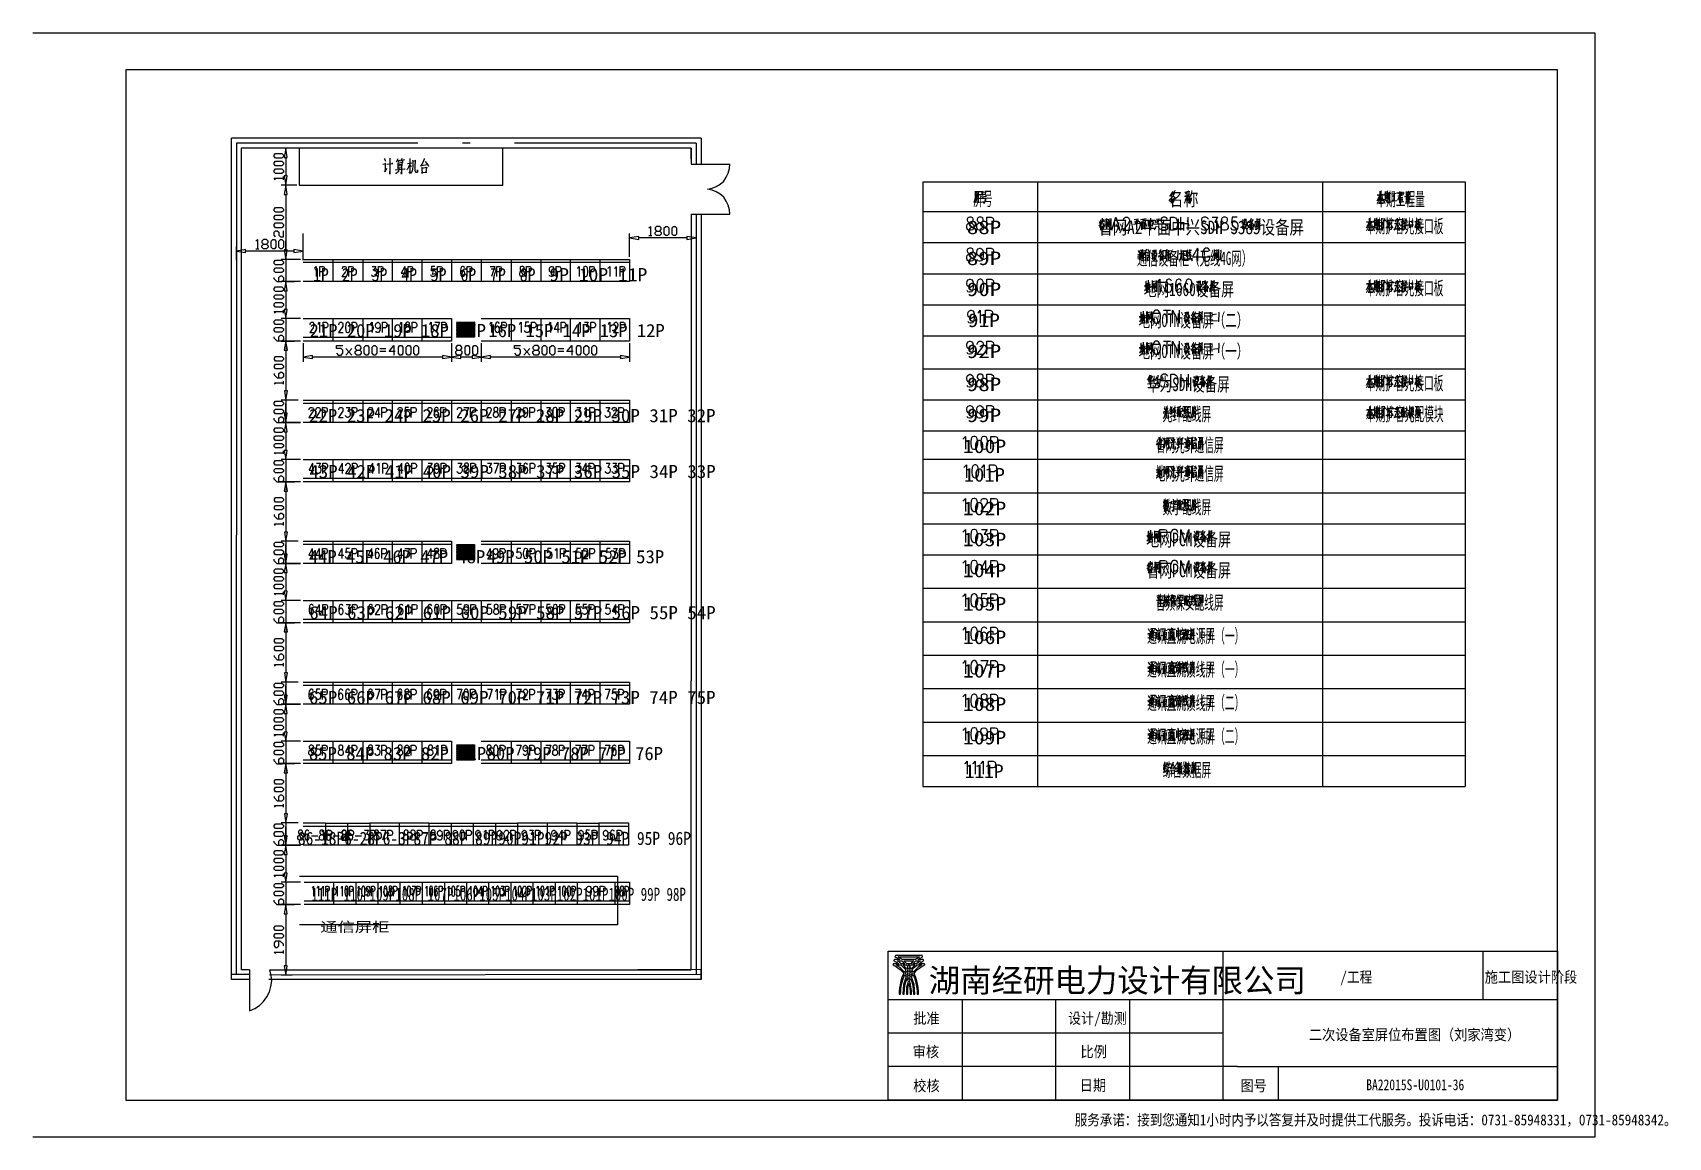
# Model space of a CAD drawing. Header units: metres. Extents: x 17 to 1264, y 17 to 859.
import ezdxf

# ---------------------------------------------------------------- set-up
doc = ezdxf.new("R2010")
doc.units = ezdxf.units.M
for name, color, linetype in [('LINES', 7, 'Continuous'), ('POLYLINES', 4, 'Continuous'), ('RECTS', 7, 'Continuous'), ('TEXTS', 3, 'Continuous')]:
    doc.layers.add(name, color=color, linetype=linetype)

msp = doc.modelspace()

# ---------------------------------------------------------------- texts
at = {"layer": 'TEXTS'}
for s, height, width, p in [('屏号', 10.39, 0.509028, (733.82, 726.97)), ('名称', 10.39, 0.853033, (882.43, 726.83)), ('本期工程量', 10.39, 0.509028, (1040.97, 726.83)), ('88P', 10.39, 1.231965, (728.92, 705.28)), ('省网A2平面中兴SDH S385设备屏', 10.39, 0.815935, (829, 705.28)), ('本期扩容光接口板', 10.39, 0.509028, (1032.91, 706.24)), ('89P', 10.39, 1.231965, (728.92, 681.67)), ('通信设备柜（无线4G网）', 10.39, 0.588535, (858.52, 681.67)), ('1P', 10.06, 0.877846, (230.54, 669.38)), ('2P', 10.06, 0.877846, (252.57, 669.38)), ('3P', 10.06, 0.877846, (275.18, 669.38)), ('4P', 10.06, 0.877846, (297.79, 669.38)), ('5P', 10.06, 0.877846, (320.25, 669.38)), ('6P', 10.06, 0.877846, (342.86, 669.38)), ('7P', 10.06, 0.877846, (365.47, 669.38)), ('8P', 10.06, 0.877846, (388.07, 669.38)), ('9P 10P 11P', 10.06, 1.09083, (410.68, 669.38)), ('90P', 10.39, 1.231965, (728.92, 658.05)), ('地网1660设备屏', 10.39, 0.717209, (863.71, 658.05)), ('本期扩容光接口板', 10.39, 0.509028, (1032.91, 659.01)), ('21P 20P 19P 18P 17P', 10.06, 1.03363, (227.95, 626.75)), ('16P 15P 14P 13P 12P', 10.06, 1.03363, (364.17, 626.75)), ('91P', 10.39, 1.15118, (729.64, 634.43)), ('地网OTN设备屏（二）', 10.39, 0.646011, (859.82, 634.43)), ('92P', 10.39, 1.231965, (728.92, 610.82)), ('地网OTN设备屏（一）', 10.39, 0.646011, (859.82, 610.82)), ('本期扩容光接口板', 10.39, 0.509028, (1032.91, 586.57)), ('98P', 10.39, 1.231965, (728.92, 585.62)), ('华为SDH设备屏', 10.39, 0.711514, (866.15, 585.62)), ('光纤配线屏', 10.39, 0.509028, (878.11, 562.96)), ('本期扩容光配模块', 10.39, 0.509028, (1033.05, 562.96)), ('22P 23P 24P 25P 26P 27P 28P 29P 30P 31P 32P', 10.06, 1.053242, (227.37, 561.95)), ('99P', 10.39, 1.231965, (728.92, 562)), ('100P', 10.39, 1.166297, (725.9, 538.39)), ('省网光纤通信屏', 10.39, 0.509028, (872.78, 539.34)), ('43P 42P 41P 40P 39P 38P 37P 36P 35P 34P 33P', 10.06, 1.052614, (227.66, 519.33)), ('101P', 10.39, 1.105711, (726.62, 516.64)), ('地网光纤通信屏', 10.39, 0.509028, (872.78, 517.6)), ('102P', 10.39, 1.166297, (725.9, 491.01)), ('数字配线屏', 10.39, 0.509028, (878.11, 491.97)), ('103P', 10.39, 1.166297, (725.9, 467.39)), ('地网PCM设备屏', 10.39, 0.727834, (865.58, 467.39)), ('44P 45P 46P 47P 48P', 10.06, 1.03363, (227.37, 454.38)), ('49P 50P 51P 52P 53P', 10.06, 1.040647, (362.87, 454.38)), ('104P', 10.39, 1.166297, (725.9, 443.78)), ('省网PCM设备屏', 10.39, 0.725797, (865.72, 443.78)), ('105P', 10.39, 1.166297, (725.9, 418.29)), ('音频保安配线屏', 10.39, 0.509028, (872.78, 419.25)), ('64P 63P 62P 61P 60P 59P 58P 57P 56P 55P 54P', 10.06, 1.052614, (227.66, 411.76)), ('106P', 10.39, 1.166297, (725.9, 392.8)), ('通讯直流电源屏（一）', 10.39, 0.509028, (866.3, 393.76)), ('107P', 10.39, 1.166297, (725.9, 367.31)), ('通讯直流馈线屏（一）', 10.39, 0.509028, (866.3, 368.27)), ('65P 66P 67P 68P 69P 70P 71P 72P 73P 74P 75P', 10.06, 1.053242, (227.37, 347.1)), ('108P', 10.39, 1.166297, (725.9, 341.83)), ('通讯直流馈线屏（二）', 10.39, 0.509028, (866.3, 342.78)), ('109P', 10.39, 1.166297, (725.9, 316.34)), ('通讯直流电源屏（二）', 10.39, 0.509028, (866.3, 317.29)), ('85P 84P 83P 82P 81P', 10.06, 1.039244, (227.37, 304.34)), ('80P 79P 78P 77P 76P', 10.06, 1.03363, (362.87, 304.34)), ('111P', 10.39, 1.045124, (727.34, 290.71)), ('综合数据屏', 10.39, 0.509028, (878.11, 291.66)), ('86-18P6-28P6-3P87P 88P 89P90P91P92P 93P 94P 95P 96P', 10.06, 0.858173, (219.02, 239.68)), ('111P 110P109P108P 107P106P105P104P103P102P101P100P 99P 98P', 10.06, 0.719268, (229.24, 197.06)), ('通信屏柜', 7.6, 1.333333, (236.01, 173.39)), ('湖南经研电力设计有限公司', 17.78, 1.03637, (699.83, 127.55)), ('/工程', 8.3, 0.897436, (1013.47, 134.81)), ('施工图设计阶段', 8.3, 0.933333, (1123.63, 134.81)), ('批准', 8.3, 0.933333, (688.03, 103.42)), ('设计/勘测', 8.3, 0.913043, (806.11, 103.42)), ('二次设备室屏位布置图（刘家湾变）', 8.3, 0.933333, (989.56, 90.89)), ('审核', 8.3, 0.933333, (687.59, 77.93)), ('比例', 8.3, 0.933333, (815.47, 77.93)), ('校核', 8.3, 0.933333, (688.03, 52.01)), ('日期', 8.3, 0.933333, (814.89, 52.3)), ('图号', 8.3, 0.933333, (937.43, 52.01)), ('BA22015S-U0101-36', 8.3, 0.777778, (1033.34, 52.73)), ('服务承诺：接到您通知1小时内予以答复并及时提供工代服务。投诉电话：0731-85948331，0731-85948342。', 8.3, 0.883134, (811.15, 25.94))]:
    msp.add_text(s, height=height, dxfattribs=dict(at, width=width)).set_placement(p)

# ---------------------------------------------------------------- linework, layer by layer
at = {"layer": 'LINES'}
for p, q in [((87.76, 830.45), (87.76, 45.22)), ((1179.14, 830.45), (87.76, 830.45)), ((1179.14, 45.22), (1179.14, 830.45)), ((168.33, 137.09), (168.33, 778.32)), ((526.31, 778.32), (168.33, 778.32)), ((172.07, 774.58), (172.07, 475.92)), ((310.46, 774.58), (172.07, 774.58)), ((350.2, 774.58), (344.44, 774.58)), ((522.57, 774.58), (384.04, 774.58)), ((516.38, 774.58), (503.27, 774.58)), ((522.57, 774.58), (522.57, 758.74)), ((526.31, 778.32), (526.31, 758.74)), ((175.67, 770.83), (175.67, 144.58)), ((518.83, 770.83), (175.67, 770.83)), ((220.6, 770.83), (208.51, 770.83)), ((209.66, 763.78), (209.66, 749.66)), ((295.27, 762.77), (293.97, 760.25)), ((294.62, 761.04), (296.78, 761.76)), ((295.19, 761.04), (295.91, 760.18)), ((298.15, 762.98), (297.21, 760.54)), ((297.64, 761.33), (300.38, 762.05)), ((298.22, 761.33), (299.08, 760.46)), ((518.83, 762.34), (518.83, 770.83)), ((518.83, 770.83), (518.83, 758.74)), ((207.93, 746.64), (207.93, 749.23)), ((295.19, 758.02), (297.64, 758.59)), ((297.64, 757.44), (295.19, 757.01)), ((302.54, 759.17), (305.85, 759.74)), ((518.83, 758.74), (548.2, 758.74)), ((218.15, 742.61), (206.2, 742.61)), ((216.43, 742.61), (206.2, 742.61)), ((695.37, 745.06), (1108.65, 745.06)), ((695.37, 745.06), (695.37, 284.26)), ((735.4, 737.14), (737.71, 737.57)), ((735.4, 735.98), (737.99, 736.42)), ((735.98, 735.7), (736.27, 734.4)), ((737.42, 735.98), (737.13, 734.26)), ((737.71, 736.42), (737.85, 737.86)), ((740.87, 738.14), (740.87, 734.83)), ((740.87, 737.28), (742.89, 737.57)), ((743.03, 737.86), (742.89, 735.41)), ((782.78, 745.06), (782.78, 284.26)), ((885.88, 737.71), (883.43, 733.97)), ((884.87, 735.84), (886.75, 735.98)), ((897.26, 737.71), (895.67, 735.98)), ((896.54, 736.7), (896.54, 728.93)), ((899.85, 735.7), (899.27, 734.26)), ((999.93, 745.06), (999.93, 284.26)), ((1041.55, 734.98), (1045.87, 735.7)), ((1043.71, 738), (1043.71, 728.78)), ((1047.02, 735.84), (1049.47, 736.42)), ((1047.74, 737.86), (1047.74, 732.1)), ((1049.03, 738), (1048.75, 732.24)), ((1050.04, 737.14), (1050.04, 732.53)), ((1050.04, 736.7), (1051.05, 736.99)), ((1052.63, 735.98), (1056.09, 736.42)), ((1054.36, 736.27), (1054.36, 730.51)), ((1059.26, 737.71), (1057.67, 735.98)), ((1058.54, 736.7), (1058.54, 728.93)), ((1059.83, 737.42), (1059.83, 734.4)), ((1059.83, 736.7), (1061.27, 737.14)), ((1061.27, 737.42), (1061.13, 734.98)), ((1063.87, 737.71), (1063.87, 734.69)), ((1063.87, 737.14), (1066.17, 737.28)), ((1063.87, 735.98), (1065.88, 736.27)), ((1066.31, 737.57), (1066.17, 735.26)), ((1108.65, 745.06), (1108.65, 284.26)), ((209.66, 735.55), (209.66, 693.22)), ((735.26, 732.24), (738.71, 732.67)), ((735.55, 733.97), (738.14, 734.54)), ((737.42, 734.26), (737.42, 729.07)), ((739.58, 733.82), (743.9, 734.26)), ((743.03, 732.53), (740.73, 732.1)), ((743.03, 735.41), (740.87, 735.26)), ((741.16, 733.97), (740.87, 732.24)), ((884.44, 732.38), (882.86, 730.94)), ((884.44, 735.26), (885.02, 733.82)), ((884.73, 732.67), (884.73, 728.78)), ((884.73, 731.95), (886.75, 732.38)), ((884.73, 729.5), (886.75, 729.79)), ((886.6, 729.79), (886.75, 732.53)), ((895.39, 734.54), (897.4, 734.98)), ((896.54, 733.97), (897.26, 732.82)), ((897.98, 732.96), (897.11, 730.37)), ((897.98, 735.26), (899.56, 735.55)), ((898.99, 732.67), (899.85, 730.94)), ((1042.7, 731.23), (1044.86, 731.52)), ((1046.73, 731.81), (1049.47, 732.38)), ((1047.74, 731.38), (1046.73, 729.07)), ((1047.74, 734.69), (1048.75, 734.98)), ((1047.74, 733.39), (1048.75, 733.68)), ((1048.46, 731.52), (1048.89, 729.94)), ((1050.04, 732.67), (1049.47, 728.78)), ((1050.04, 734.83), (1050.91, 734.98)), ((1050.04, 732.67), (1050.91, 732.96)), ((1052.06, 730.37), (1056.52, 730.8)), ((1057.39, 734.54), (1059.4, 734.98)), ((1058.54, 733.97), (1059.26, 732.82)), ((1061.85, 729.79), (1058.97, 729.5)), ((1059.69, 733.25), (1061.27, 733.54)), ((1061.27, 734.98), (1059.83, 734.69)), ((1059.83, 731.66), (1061.27, 731.81)), ((1060.55, 733.39), (1060.55, 729.79)), ((1062.57, 733.97), (1067.18, 734.26)), ((1062.86, 728.78), (1066.75, 729.07)), ((1063.58, 730.08), (1066.17, 730.22)), ((1066.17, 735.26), (1063.87, 735.12)), ((1063.87, 733.54), (1063.87, 730.8)), ((1063.87, 733.1), (1066.17, 733.25)), ((1066.17, 731.23), (1063.87, 731.09)), ((1064.15, 732.1), (1065.74, 732.24)), ((1065.02, 733.1), (1065.02, 729.07)), ((1066.31, 733.54), (1066.17, 731.23)), ((518.83, 720.43), (518.83, 364.9)), ((518.83, 720.43), (548.2, 720.43)), ((522.57, 720.43), (522.57, 335.52)), ((526.31, 720.43), (526.31, 716.83)), ((526.31, 720.43), (526.31, 334.94)), ((695.37, 722.45), (1108.65, 722.45)), ((830.01, 713.66), (831.16, 716.4)), ((833.18, 713.09), (830.87, 712.66)), ((830.87, 712.8), (830.87, 708.34)), ((830.87, 711.36), (832.75, 711.65)), ((832.03, 717.55), (832.03, 714.53)), ((833.75, 714.67), (832.75, 716.4)), ((832.89, 708.34), (833.18, 713.23)), ((835.34, 717.12), (835.34, 708.91)), ((835.34, 716.4), (838.65, 716.83)), ((836.63, 715.39), (835.63, 711.07)), ((835.91, 714.67), (836.78, 712.08)), ((838.07, 715.68), (836.63, 710.64)), ((837.21, 714.67), (838.22, 711.5)), ((840.67, 711.5), (844.55, 711.5)), ((860.54, 713.38), (855.93, 712.66)), ((856.51, 716.54), (859.82, 716.98)), ((856.94, 715.39), (857.37, 713.66)), ((858.23, 716.69), (858.23, 708.34)), ((858.95, 713.52), (859.53, 715.82)), ((865.58, 716.83), (861.26, 716.26)), ((861.83, 714.96), (861.98, 708.62)), ((865, 714.53), (861.83, 714.1)), ((862.84, 714.24), (862.84, 709.49)), ((863.71, 713.09), (862.84, 712.8)), ((862.84, 711.36), (863.71, 711.65)), ((863.13, 714.24), (863.42, 716.54)), ((863.99, 714.24), (863.99, 709.63)), ((864.86, 708.77), (865.15, 715.1)), ((867.02, 715.68), (867.02, 711.07)), ((867.02, 714.67), (870.47, 715.1)), ((870.47, 712.22), (867.02, 711.79)), ((868.75, 717.55), (868.75, 708.34)), ((870.62, 715.39), (870.33, 712.22)), ((876.23, 712.94), (871.77, 712.51)), ((871.91, 708.48), (873.35, 711.65)), ((873.21, 713.52), (872.35, 715.97)), ((873.64, 716.83), (873.93, 714.1)), ((874.51, 712.8), (875.51, 717.26)), ((874.51, 711.65), (875.8, 708.77)), ((892.07, 708.19), (892.07, 718.13)), ((892.07, 713.38), (897.4, 713.38)), ((897.4, 718.13), (897.4, 708.19)), ((939.45, 713.81), (938.3, 713.52)), ((938.87, 716.69), (939.59, 715.25)), ((940.17, 711.07), (939.02, 709.06)), ((939.45, 709.92), (939.45, 714.24)), ((940.31, 712.8), (942.04, 712.94)), ((940.6, 716.98), (940.6, 715.1)), ((940.6, 716.54), (941.61, 716.69)), ((942.19, 713.23), (941.47, 710.93)), ((944.78, 715.54), (943.91, 713.66)), ((945.5, 717.26), (944.78, 715.54)), ((944.92, 715.82), (946.94, 716.11)), ((944.92, 712.51), (944.92, 708.48)), ((944.92, 712.08), (947.08, 712.37)), ((945.07, 710.5), (946.65, 710.64)), ((945.93, 712.08), (945.93, 709.2)), ((947.08, 712.51), (946.94, 708.48)), ((949.96, 716.54), (952.41, 716.83)), ((949.96, 715.25), (952.55, 715.68)), ((949.96, 711.5), (953.27, 712.08)), ((950.11, 713.23), (952.84, 713.81)), ((950.54, 715.1), (950.97, 713.66)), ((951.98, 715.25), (951.69, 713.52)), ((951.98, 713.52), (951.98, 708.48)), ((952.27, 715.68), (952.41, 717.26)), ((1033.48, 714.38), (1037.8, 715.1)), ((1034.49, 710.64), (1036.65, 710.93)), ((1035.64, 717.41), (1035.64, 708.05)), ((1038.67, 711.22), (1041.4, 711.79)), ((1039.53, 710.78), (1038.67, 708.48)), ((1038.81, 715.25), (1041.4, 715.82)), ((1039.53, 717.26), (1039.53, 711.5)), ((1039.53, 714.1), (1040.54, 714.24)), ((1039.53, 712.8), (1040.54, 713.09)), ((1040.39, 710.93), (1040.83, 709.34)), ((1040.97, 717.41), (1040.68, 711.65)), ((1041.98, 712.08), (1041.4, 708.19)), ((1041.98, 716.54), (1041.98, 711.94)), ((1041.98, 716.11), (1042.99, 716.4)), ((1041.98, 714.24), (1042.84, 714.38)), ((1041.98, 712.08), (1042.84, 712.37)), ((1043.85, 711.36), (1045.87, 713.23)), ((1043.99, 714.24), (1045.87, 714.53)), ((1048.46, 715.68), (1046.44, 715.25)), ((1047.02, 717.55), (1047.45, 716.11)), ((1050.91, 714.67), (1049.61, 712.51)), ((1049.9, 716.26), (1049.75, 714.24)), ((1049.9, 715.68), (1053.35, 716.11)), ((1050.62, 710.93), (1050.76, 708.05)), ((1050.76, 710.64), (1052.35, 710.78)), ((1051.05, 717.41), (1051.63, 716.54)), ((1052.06, 714.67), (1052.78, 713.38)), ((1052.35, 711.07), (1052.2, 708.77)), ((1053.5, 716.54), (1052.92, 714.82)), ((1058.83, 713.66), (1054.79, 713.23)), ((1055.95, 714.38), (1055.51, 716.11)), ((1056.81, 717.41), (1056.81, 713.52)), ((1057.24, 713.95), (1058.11, 716.11)), ((1061.42, 715.1), (1059.83, 714.53)), ((1059.83, 711.65), (1061.42, 713.52)), ((1061.27, 711.36), (1064.44, 712.08)), ((1061.71, 715.39), (1064.01, 715.97)), ((1064.3, 713.66), (1061.71, 713.09)), ((1062.71, 713.23), (1062.14, 710.5)), ((1062.57, 713.81), (1062.28, 715.1)), ((1062.43, 717.55), (1063.15, 715.97)), ((1063.43, 711.79), (1063, 709.92)), ((1063.43, 715.82), (1063.15, 713.52)), ((1066.03, 715.54), (1066.17, 710.06)), ((1066.03, 714.96), (1068.76, 715.25)), ((1066.17, 714.96), (1068.76, 715.25)), ((1066.17, 710.78), (1068.76, 711.07)), ((1068.47, 711.07), (1068.76, 715.68)), ((1071.64, 714.38), (1070.35, 710.35)), ((1072.51, 714.82), (1070.63, 714.53)), ((1071.64, 717.12), (1071.64, 708.05)), ((1071.64, 713.52), (1072.36, 712.37)), ((1072.79, 715.97), (1074.67, 716.98)), ((1073.23, 714.24), (1074.52, 714.53)), ((209.66, 693.22), (209.66, 700.27)), ((223.05, 687.89), (223.05, 705.74)), ((471.74, 687.89), (471.74, 705.74)), ((515.51, 702.43), (478.79, 702.43)), ((486.43, 704.16), (488.87, 704.16)), ((695.37, 698.83), (1108.65, 698.83)), ((830.87, 710.06), (832.75, 710.35)), ((830.87, 708.77), (832.89, 709.06)), ((861.98, 709.34), (864.86, 709.78)), ((946.94, 709.2), (944.92, 708.77)), ((1052.35, 708.77), (1050.76, 708.62)), ((1058.83, 708.48), (1058.68, 710.5)), ((1062.86, 709.92), (1062.14, 710.5)), ((1062.86, 709.92), (1064.3, 708.48)), ((172.07, 685.44), (172.07, 695.81)), ((215.85, 692.35), (179.13, 692.35)), ((186.91, 694.08), (189.21, 694.08)), ((220.89, 686.02), (206.2, 686.02)), ((216.43, 686.02), (206.2, 686.02)), ((209.66, 686.02), (209.66, 669.17)), ((223.05, 685.44), (223.05, 695.81)), ((370.94, 686.02), (388.07, 686.02)), ((859.1, 689.62), (860.54, 690.05)), ((859.67, 692.93), (860.39, 691.63)), ((861.11, 693.07), (862.7, 693.36)), ((861.11, 691.63), (861.11, 686.74)), ((861.11, 691.06), (863.13, 691.49)), ((861.55, 689.76), (862.55, 689.9)), ((861.55, 688.46), (862.7, 688.61)), ((861.69, 692.35), (862.27, 691.34)), ((862.99, 693.65), (861.98, 691.92)), ((862.12, 691.34), (862.12, 686.59)), ((865.72, 693.94), (864.14, 689.18)), ((865.15, 691.92), (865.15, 684.72)), ((865.58, 691.34), (868.89, 691.78)), ((868.31, 689.04), (866.15, 688.75)), ((866.3, 690.19), (868.17, 690.48)), ((866.3, 687.89), (866.3, 684.72)), ((866.3, 687.31), (868.03, 687.74)), ((866.87, 693.94), (867.59, 692.06)), ((868.03, 688.03), (867.88, 685.58)), ((870.76, 690.19), (869.61, 689.9)), ((870.19, 693.07), (870.91, 691.63)), ((871.48, 687.46), (870.33, 685.44)), ((870.76, 686.3), (870.76, 690.62)), ((871.63, 689.18), (873.35, 689.33)), ((871.91, 693.36), (871.91, 691.49)), ((871.91, 692.93), (872.92, 693.07)), ((873.5, 689.62), (872.78, 687.31)), ((876.09, 691.92), (875.23, 690.05)), ((876.81, 693.65), (876.09, 691.92)), ((876.23, 692.21), (878.25, 692.5)), ((876.23, 688.9), (876.23, 684.86)), ((876.23, 688.46), (878.39, 688.75)), ((876.38, 686.88), (877.96, 687.02)), ((877.24, 688.46), (877.24, 685.58)), ((878.39, 688.9), (878.25, 684.86)), ((880.12, 687.17), (881.42, 691.06)), ((882.28, 691.34), (880.41, 691.06)), ((881.42, 693.94), (881.42, 684.43)), ((881.42, 690.34), (882.28, 689.18)), ((882.71, 693.07), (882.71, 685.15)), ((884.59, 692.5), (882.71, 692.06)), ((884.15, 690.34), (882.71, 690.05)), ((882.71, 687.6), (884.3, 687.74)), ((884.15, 687.74), (884.15, 690.62)), ((891.79, 686.74), (890.78, 685.15)), ((891.07, 690.19), (894.95, 690.62)), ((891.79, 692.64), (894.38, 692.93)), ((892.79, 689.33), (891.79, 686.74)), ((892.79, 689.33), (893.08, 692.78)), ((893.08, 686.16), (893.08, 690.34)), ((895.96, 690.05), (897.26, 690.62)), ((897.11, 693.22), (896.11, 690.19)), ((897.69, 688.61), (896.11, 687.89)), ((896.11, 686.02), (897.83, 687.17)), ((897.55, 691.49), (896.25, 688.03)), ((897.98, 690.62), (899.85, 691.63)), ((897.98, 688.9), (899.99, 689.9)), ((899.27, 693.22), (899.85, 692.5)), ((904.75, 694.51), (904.75, 684.58)), ((917.42, 693.5), (917.42, 685.3)), ((917.42, 692.78), (920.73, 693.22)), ((918.86, 691.78), (917.71, 687.31)), ((917.99, 691.06), (919, 688.46)), ((920.15, 692.06), (918.86, 687.02)), ((919.29, 691.06), (920.3, 687.89)), ((471.74, 683.57), (223.05, 683.57)), ((300.38, 680.69), (300.38, 672.91)), ((695.37, 675.07), (1108.65, 675.07)), ((863.27, 684.86), (863.71, 685.15)), ((866.3, 685.3), (868.03, 685.58)), ((878.25, 685.58), (876.23, 685.15)), ((882.57, 685.15), (884.73, 685.3)), ((220.89, 669.17), (206.2, 669.17)), ((216.43, 669.17), (206.2, 669.17)), ((209.66, 662.11), (209.66, 647.86)), ((210.09, 669.17), (216.28, 669.17)), ((864.28, 662.26), (866.01, 663.84)), ((864.43, 665.42), (865.87, 666)), ((865.29, 669.31), (865.29, 663.12)), ((865.87, 664.85), (868.17, 667.01)), ((867.02, 670.18), (867.02, 662.69)), ((870.04, 669.89), (870.04, 661.68)), ((870.04, 669.17), (873.35, 669.6)), ((871.34, 668.16), (870.33, 663.7)), ((870.47, 667.44), (871.48, 664.85)), ((872.63, 668.45), (871.34, 663.41)), ((871.91, 667.44), (872.92, 664.27)), ((904.6, 666.58), (903.45, 666.29)), ((904.03, 669.46), (904.75, 668.02)), ((905.32, 663.84), (904.17, 661.82)), ((904.6, 662.69), (904.6, 667.01)), ((905.47, 665.57), (907.05, 665.71)), ((905.75, 669.74), (905.75, 667.87)), ((905.75, 669.17), (906.76, 669.46)), ((907.34, 666), (906.47, 663.7)), ((909.93, 668.3), (909.07, 666.43)), ((910.65, 670.03), (909.93, 668.3)), ((910.07, 668.59), (912.09, 668.88)), ((910.07, 664.85), (912.23, 665.14)), ((910.07, 665.14), (910.07, 661.25)), ((912.09, 661.97), (910.07, 661.54)), ((910.22, 663.26), (911.8, 663.41)), ((911.08, 664.85), (911.08, 661.97)), ((912.23, 665.28), (912.09, 661.25)), ((915.11, 669.17), (917.56, 669.6)), ((915.11, 668.02), (917.71, 668.45)), ((915.11, 664.27), (918.43, 664.85)), ((915.26, 666), (917.99, 666.58)), ((915.69, 667.73), (915.98, 666.43)), ((917.13, 668.02), (916.84, 666.29)), ((917.13, 666.29), (917.13, 661.25)), ((917.42, 668.45), (917.56, 670.03)), ((1033.48, 667.15), (1037.8, 667.73)), ((1034.49, 663.41), (1036.65, 663.7)), ((1035.64, 670.18), (1035.64, 660.82)), ((1038.67, 663.98), (1041.4, 664.42)), ((1039.53, 663.55), (1038.67, 661.25)), ((1038.81, 668.02), (1041.4, 668.45)), ((1039.53, 670.03), (1039.53, 664.27)), ((1039.53, 666.86), (1040.54, 667.01)), ((1039.53, 665.57), (1040.54, 665.86)), ((1040.39, 663.7), (1040.83, 662.11)), ((1040.97, 670.18), (1040.68, 664.42)), ((1041.98, 664.85), (1041.4, 660.96)), ((1041.98, 669.31), (1041.98, 664.7)), ((1041.98, 668.88), (1042.99, 669.17)), ((1041.98, 667.01), (1042.84, 667.15)), ((1041.98, 664.85), (1042.84, 665.14)), ((1043.85, 664.13), (1045.87, 666)), ((1043.99, 667.01), (1045.87, 667.3)), ((1048.46, 668.45), (1046.44, 668.02)), ((1047.02, 670.32), (1047.45, 668.88)), ((1050.91, 667.44), (1049.61, 665.14)), ((1049.9, 669.02), (1049.75, 667.01)), ((1049.9, 668.45), (1053.35, 668.88)), ((1050.62, 663.7), (1050.76, 660.82)), ((1050.76, 663.41), (1052.35, 663.55)), ((1052.35, 661.54), (1050.76, 661.39)), ((1051.05, 670.18), (1051.63, 669.31)), ((1052.06, 667.44), (1052.78, 666.14)), ((1052.35, 663.7), (1052.2, 661.54)), ((1053.5, 669.17), (1052.92, 667.58)), ((1058.83, 666.43), (1054.79, 666)), ((1055.95, 667.15), (1055.51, 668.88)), ((1056.81, 670.18), (1056.81, 666.29)), ((1057.24, 666.72), (1058.11, 668.88)), ((1058.83, 661.25), (1058.68, 663.26)), ((1061.42, 667.73), (1059.83, 667.3)), ((1059.83, 664.42), (1061.42, 666.29)), ((1061.27, 664.13), (1064.44, 664.85)), ((1061.71, 668.16), (1064.01, 668.74)), ((1064.3, 666.43), (1061.71, 665.86)), ((1062.71, 666), (1062.14, 663.26)), ((1062.86, 662.69), (1062.14, 663.26)), ((1062.57, 666.58), (1062.28, 667.73)), ((1062.43, 670.32), (1063.15, 668.74)), ((1062.86, 662.69), (1064.3, 661.25)), ((1063.43, 664.56), (1063, 662.69)), ((1063.43, 668.45), (1063.15, 666.29)), ((1066.03, 668.3), (1066.17, 662.83)), ((1066.03, 667.73), (1068.76, 668.02)), ((1066.17, 667.73), (1068.76, 668.02)), ((1066.17, 663.55), (1068.76, 663.84)), ((1068.47, 663.84), (1068.76, 668.45)), ((1071.64, 667.15), (1070.35, 663.12)), ((1072.51, 667.58), (1070.63, 667.3)), ((1071.64, 669.89), (1071.64, 660.82)), ((1071.64, 666.29), (1072.36, 665.14)), ((1072.79, 668.74), (1074.67, 669.74)), ((1073.23, 667.01), (1074.52, 667.3)), ((695.37, 651.46), (1108.65, 651.46)), ((216.43, 640.94), (206.2, 640.94)), ((220.89, 640.94), (206.2, 640.94)), ((207.93, 644.98), (207.93, 647.28)), ((209.66, 640.94), (209.66, 623.81)), ((351.5, 626.69), (339.98, 638.06)), ((351.07, 626.69), (339.98, 637.78)), ((350.49, 626.69), (339.98, 637.2)), ((349.91, 626.69), (339.98, 636.62)), ((349.63, 626.69), (339.98, 636.19)), ((352.07, 626.69), (340.41, 638.21)), ((352.51, 626.69), (340.84, 638.21)), ((352.94, 626.69), (341.42, 638.21)), ((353.51, 626.69), (341.99, 638.21)), ((353.66, 627.12), (342.28, 638.21)), ((353.66, 627.55), (342.86, 638.21)), ((353.66, 627.98), (343.43, 638.21)), ((353.66, 628.42), (343.87, 638.21)), ((353.66, 628.99), (344.44, 638.21)), ((353.66, 629.57), (344.87, 638.21)), ((353.66, 630.14), (345.31, 638.21)), ((353.66, 630.58), (345.88, 638.21)), ((353.66, 631.01), (346.46, 638.21)), ((353.66, 631.44), (346.89, 638.21)), ((353.66, 632.02), (347.47, 638.21)), ((353.66, 632.59), (347.75, 638.21)), ((353.66, 633.17), (348.33, 638.21)), ((353.66, 633.46), (348.91, 638.21)), ((353.66, 634.03), (349.48, 638.21)), ((353.66, 634.46), (349.91, 638.21)), ((353.66, 635.04), (350.35, 638.21)), ((353.66, 635.62), (350.78, 638.21)), ((353.66, 635.9), (351.35, 638.21)), ((353.66, 636.48), (351.93, 638.21)), ((353.66, 637.06), (352.51, 638.21)), ((353.66, 637.49), (352.79, 638.21)), ((353.66, 638.06), (353.37, 638.21)), ((417.02, 638.06), (417.02, 630.29)), ((860.39, 638.64), (862.27, 640.22)), ((860.68, 641.81), (862.12, 642.24)), ((861.4, 645.7), (861.4, 639.5)), ((861.98, 641.23), (864.43, 643.39)), ((863.27, 646.56), (863.27, 639.07)), ((866.3, 646.27), (866.3, 638.06)), ((866.3, 645.55), (869.61, 645.98)), ((867.59, 644.54), (866.44, 640.08)), ((866.73, 643.82), (867.74, 641.23)), ((868.89, 644.83), (867.59, 639.79)), ((868.03, 643.82), (869.03, 640.66)), ((878.83, 647.28), (884.01, 647.28)), ((881.42, 647.28), (881.42, 637.34)), ((895.39, 642.96), (894.23, 642.67)), ((894.95, 645.84), (895.67, 644.4)), ((896.25, 640.22), (895.1, 638.21)), ((895.39, 639.07), (895.39, 643.39)), ((896.39, 641.95), (897.98, 642.1)), ((896.68, 646.13), (896.68, 644.26)), ((896.68, 645.55), (897.69, 645.84)), ((898.12, 642.38), (897.4, 640.08)), ((900.86, 644.69), (899.85, 642.82)), ((901.58, 646.27), (900.86, 644.69)), ((900.86, 641.23), (903.02, 641.52)), ((900.86, 641.52), (900.86, 637.49)), ((903.02, 638.21), (900.86, 637.92)), ((901, 644.98), (903.02, 645.26)), ((901.15, 639.65), (902.73, 639.79)), ((902.01, 641.23), (902.01, 638.21)), ((903.16, 641.66), (903.02, 637.49)), ((905.9, 640.66), (909.35, 641.23)), ((906.04, 645.55), (908.49, 645.98)), ((906.04, 644.4), (908.63, 644.83)), ((906.19, 642.38), (908.78, 642.96)), ((906.62, 644.11), (906.91, 642.82)), ((908.06, 644.4), (907.77, 642.67)), ((908.06, 642.67), (908.06, 637.49)), ((908.35, 644.83), (908.49, 646.27)), ((915.4, 639.22), (920.01, 639.5)), ((916.27, 644.11), (919.29, 644.54)), ((219.88, 623.81), (205.05, 623.81)), ((219.16, 623.81), (206.35, 623.81)), ((208.94, 623.81), (215.27, 623.81)), ((210.09, 623.81), (216.28, 623.81)), ((336.09, 626.54), (223.05, 626.54)), ((349.05, 626.69), (339.98, 635.62)), ((348.47, 626.69), (339.98, 635.04)), ((348.04, 626.69), (339.98, 634.75)), ((347.47, 626.69), (339.98, 634.18)), ((347.18, 626.69), (339.98, 633.6)), ((346.6, 626.69), (339.98, 633.17)), ((346.03, 626.69), (339.98, 632.59)), ((345.45, 626.69), (339.98, 632.16)), ((345.02, 626.69), (339.98, 631.73)), ((344.59, 626.69), (339.98, 631.15)), ((344.15, 626.69), (339.98, 630.58)), ((343.58, 626.69), (339.98, 630.14)), ((343, 626.69), (339.98, 629.71)), ((342.43, 626.69), (339.98, 629.14)), ((341.99, 626.69), (339.98, 628.7)), ((341.56, 626.69), (339.98, 628.13)), ((341.13, 626.69), (339.98, 627.55)), ((340.55, 626.69), (339.98, 627.12)), ((695.37, 627.84), (1108.65, 627.84)), ((878.83, 623.66), (884.01, 623.66)), ((881.42, 623.66), (881.42, 613.73)), ((209.66, 616.9), (209.66, 585.79)), ((223.05, 622.08), (223.05, 607.97)), ((329.18, 611.42), (230.11, 611.42)), ((255.59, 613.15), (260.2, 618.05)), ((255.59, 618.05), (260.2, 613.15)), ((281.51, 618.05), (286.12, 618.05)), ((286.12, 615.74), (281.51, 615.74)), ((336.09, 622.08), (336.09, 607.97)), ((336.09, 620.35), (336.09, 607.97)), ((351.79, 611.42), (343.15, 611.42)), ((358.7, 622.08), (358.7, 607.97)), ((358.7, 620.35), (358.7, 607.97)), ((464.83, 611.42), (365.75, 611.42)), ((391.24, 613.15), (395.85, 618.05)), ((391.24, 618.05), (395.85, 613.15)), ((417.02, 618.05), (421.77, 618.05)), ((421.77, 615.74), (417.02, 615.74)), ((471.74, 622.08), (471.74, 607.97)), ((860.39, 615.02), (862.27, 616.61)), ((860.68, 618.19), (862.12, 618.62)), ((861.4, 622.08), (861.4, 615.89)), ((861.98, 617.62), (864.43, 619.78)), ((863.27, 622.94), (863.27, 615.31)), ((866.3, 622.66), (866.3, 614.45)), ((866.3, 621.94), (869.61, 622.37)), ((867.59, 620.93), (866.44, 616.46)), ((866.73, 620.21), (867.74, 617.62)), ((868.89, 621.22), (867.59, 616.18)), ((868.03, 620.21), (869.03, 617.04)), ((895.39, 619.34), (894.23, 619.06)), ((894.95, 622.22), (895.67, 620.78)), ((896.25, 616.61), (895.1, 614.59)), ((895.39, 615.31), (895.39, 619.78)), ((896.39, 618.34), (897.98, 618.48)), ((896.68, 622.51), (896.68, 620.64)), ((896.68, 621.94), (897.69, 622.22)), ((898.12, 618.77), (897.4, 616.46)), ((900.86, 621.07), (899.85, 619.2)), ((901.58, 622.66), (900.86, 621.07)), ((900.86, 617.62), (903.02, 617.9)), ((900.86, 617.9), (900.86, 613.87)), ((903.02, 614.59), (900.86, 614.3)), ((901, 621.36), (903.02, 621.65)), ((901.15, 616.03), (902.73, 616.18)), ((902.01, 617.62), (902.01, 614.59)), ((903.16, 618.05), (903.02, 613.87)), ((905.9, 617.04), (909.35, 617.62)), ((906.04, 621.94), (908.49, 622.37)), ((906.04, 620.78), (908.63, 621.22)), ((906.19, 618.77), (908.78, 619.34)), ((906.62, 620.5), (906.91, 619.2)), ((908.06, 620.78), (907.77, 619.06)), ((908.06, 619.06), (908.06, 613.87)), ((908.35, 621.22), (908.49, 622.66)), ((915.4, 617.62), (920.15, 618.05)), ((695.37, 602.64), (1108.65, 602.64)), ((892.36, 588.53), (892.36, 598.46)), ((897.55, 598.46), (897.55, 588.53)), ((208.07, 590.83), (208.07, 593.14)), ((868.31, 597.74), (866.59, 594)), ((866.59, 591.12), (871.19, 591.84)), ((867.88, 596.59), (867.88, 592.27)), ((870.47, 597.02), (868.6, 594.58)), ((868.89, 592.99), (868.89, 588.24)), ((872.2, 588.67), (873.79, 591.98)), ((872.49, 593.86), (876.23, 594.72)), ((873.07, 596.88), (873.79, 595.15)), ((874.36, 594.29), (873.79, 591.98)), ((874.36, 594.29), (874.79, 597.74)), ((874.51, 592.85), (875.08, 591.26)), ((892.36, 593.71), (897.55, 593.71)), ((902.15, 594), (901, 593.86)), ((901.72, 596.88), (902.3, 595.44)), ((902.87, 591.41), (901.72, 589.25)), ((902.15, 590.11), (902.15, 594.43)), ((903.16, 592.99), (904.75, 593.28)), ((903.45, 597.31), (903.45, 595.44)), ((903.45, 596.74), (904.46, 596.88)), ((904.89, 593.57), (904.17, 591.12)), ((907.63, 595.87), (906.62, 594)), ((908.35, 597.46), (907.63, 595.87)), ((907.63, 592.7), (907.63, 588.67)), ((907.63, 592.27), (909.79, 592.56)), ((909.64, 589.39), (907.63, 589.1)), ((907.77, 596.16), (909.64, 596.45)), ((907.91, 590.69), (909.5, 590.98)), ((908.78, 592.42), (908.78, 589.39)), ((909.93, 592.85), (909.64, 588.67)), ((912.67, 591.84), (916.12, 592.27)), ((912.81, 596.74), (915.11, 597.17)), ((912.81, 595.44), (915.26, 595.87)), ((912.95, 593.57), (915.55, 594)), ((913.39, 595.3), (913.67, 594)), ((914.68, 595.44), (914.54, 593.86)), ((914.68, 593.86), (914.68, 588.67)), ((915.11, 595.87), (915.26, 597.46)), ((1033.48, 594.72), (1037.8, 595.3)), ((1034.49, 590.83), (1036.65, 591.12)), ((1035.64, 597.74), (1035.64, 588.38)), ((1038.67, 591.41), (1041.4, 591.98)), ((1039.53, 591.12), (1038.67, 588.82)), ((1038.81, 595.44), (1041.4, 596.02)), ((1039.53, 597.46), (1039.53, 591.84)), ((1039.53, 594.43), (1040.54, 594.58)), ((1039.53, 592.99), (1040.54, 593.28)), ((1040.39, 591.12), (1040.83, 589.68)), ((1040.97, 597.74), (1040.68, 591.84)), ((1041.98, 592.27), (1041.4, 588.53)), ((1041.98, 596.88), (1041.98, 592.13)), ((1041.98, 596.45), (1042.99, 596.59)), ((1041.98, 594.43), (1042.84, 594.72)), ((1041.98, 592.42), (1042.84, 592.56)), ((1043.85, 591.7), (1045.87, 593.42)), ((1043.99, 594.43), (1045.87, 594.72)), ((1048.46, 595.87), (1046.44, 595.44)), ((1047.02, 597.74), (1047.45, 596.3)), ((1050.91, 594.86), (1049.61, 592.7)), ((1049.9, 596.59), (1049.75, 594.43)), ((1049.9, 595.87), (1053.35, 596.45)), ((1050.62, 591.12), (1050.76, 588.24)), ((1050.76, 590.83), (1052.35, 591.12)), ((1052.35, 589.1), (1050.76, 588.96)), ((1051.05, 597.74), (1051.63, 596.88)), ((1052.06, 594.86), (1052.78, 593.71)), ((1052.35, 591.26), (1052.2, 589.1)), ((1053.5, 596.74), (1052.92, 595.15)), ((1058.83, 594), (1054.79, 593.42)), ((1054.79, 588.89), (1056.23, 592.42)), ((1055.95, 594.72), (1055.51, 596.3)), ((1056.81, 597.74), (1056.81, 593.71)), ((1057.24, 594.14), (1058.11, 596.45)), ((1058.83, 588.67), (1058.68, 590.69)), ((1061.42, 595.3), (1059.83, 594.72)), ((1059.83, 591.84), (1061.42, 593.71)), ((1061.27, 591.7), (1064.44, 592.27)), ((1061.71, 595.58), (1064.01, 596.16)), ((1064.3, 594), (1061.71, 593.28)), ((1062.71, 593.57), (1062.14, 590.69)), ((1062.86, 590.26), (1062.14, 590.69)), ((1062.57, 594), (1062.28, 595.3)), ((1062.43, 597.74), (1063.15, 596.16)), ((1062.86, 590.26), (1064.3, 588.82)), ((1063.43, 592.13), (1063, 590.11)), ((1063.43, 596.02), (1063.15, 593.71)), ((1066.03, 595.87), (1066.17, 590.4)), ((1066.03, 595.15), (1068.76, 595.44)), ((1066.17, 595.15), (1068.76, 595.44)), ((1066.17, 591.12), (1068.76, 591.41)), ((1068.47, 591.41), (1068.76, 595.87)), ((1071.64, 594.72), (1070.35, 590.69)), ((1072.51, 595.15), (1070.63, 594.72)), ((1071.64, 597.31), (1071.64, 588.38)), ((1071.64, 593.71), (1072.36, 592.56)), ((1072.79, 596.16), (1074.67, 597.31)), ((1073.23, 594.43), (1074.52, 594.72)), ((219.16, 578.74), (206.35, 578.74)), ((209.66, 578.74), (209.66, 561.74)), ((209.66, 568.8), (209.66, 575.86)), ((471.74, 576.14), (223.05, 576.14)), ((695.37, 579.02), (1108.65, 579.02)), ((880.84, 573.98), (880.84, 570.1)), ((885.02, 573.7), (884.01, 570.38)), ((889.19, 572.98), (891.79, 573.55)), ((895.53, 573.55), (894.52, 570.38)), ((900.86, 573.12), (903.31, 573.55)), ((903.16, 572.26), (903.31, 573.84)), ((1035.79, 573.98), (1035.79, 564.77)), ((1039.67, 573.84), (1039.67, 568.22)), ((1041.11, 573.98), (1040.83, 568.22)), ((1047.02, 574.13), (1047.59, 572.69)), ((1051.19, 573.98), (1051.77, 573.26)), ((1056.95, 573.98), (1056.95, 570.1)), ((1059.98, 572.98), (1062.57, 573.55)), ((1066.31, 573.98), (1066.31, 564.91)), ((1067.61, 573.7), (1067.9, 571.39)), ((1068.76, 573.98), (1068.47, 571.39)), ((1071.5, 573.84), (1071.5, 567.79)), ((216.43, 561.74), (206.2, 561.74)), ((210.09, 561.74), (216.28, 561.74)), ((280.36, 573.26), (280.36, 565.49)), ((882.86, 570.38), (878.83, 569.81)), ((879.98, 571.1), (879.55, 572.69)), ((881.42, 570.53), (882.14, 572.83)), ((882.86, 565.06), (882.71, 567.07)), ((883.87, 570.1), (885.31, 570.82)), ((883.87, 565.78), (885.59, 567.07)), ((884.15, 567.94), (885.59, 568.66)), ((885.59, 571.54), (884.3, 568.08)), ((885.74, 569.38), (888.47, 569.81)), ((888.04, 573.26), (886.03, 571.97)), ((887.18, 572.54), (887.18, 564.91)), ((889.48, 571.82), (889.48, 565.92)), ((889.48, 571.39), (891.07, 571.68)), ((889.48, 566.78), (890.92, 567.07)), ((889.77, 567.79), (890.63, 568.08)), ((890.49, 573.12), (890.49, 569.09)), ((890.49, 569.09), (890.92, 569.09)), ((891.21, 571.82), (891.07, 565.78)), ((891.79, 572.4), (893.08, 572.69)), ((893.23, 570.24), (891.79, 569.95)), ((893.23, 572.98), (892.94, 570.24)), ((894.38, 570.38), (895.53, 570.96)), ((896.11, 568.94), (894.52, 568.22)), ((894.52, 566.35), (896.11, 567.5)), ((895.96, 571.82), (894.67, 568.22)), ((896.25, 569.23), (898.41, 570.1)), ((896.39, 570.82), (898.27, 571.82)), ((897.69, 573.41), (898.27, 572.69)), ((900.71, 568.22), (904.17, 568.66)), ((900.86, 571.82), (903.45, 572.26)), ((901, 569.95), (903.74, 570.38)), ((901.43, 571.68), (901.72, 570.38)), ((902.87, 571.82), (902.59, 570.24)), ((902.87, 570.24), (902.87, 565.06)), ((1033.63, 571.1), (1037.95, 571.68)), ((1034.63, 567.22), (1036.79, 567.5)), ((1039.67, 567.5), (1038.67, 565.2)), ((1038.81, 567.79), (1041.55, 568.37)), ((1038.95, 571.82), (1041.55, 572.4)), ((1039.67, 570.67), (1040.68, 570.96)), ((1039.67, 569.38), (1040.68, 569.66)), ((1040.39, 567.5), (1040.97, 565.92)), ((1041.98, 568.66), (1041.4, 564.91)), ((1042.12, 573.26), (1041.98, 568.51)), ((1041.98, 568.8), (1042.99, 568.94)), ((1042.12, 572.83), (1043.13, 572.98)), ((1042.12, 570.82), (1042.99, 571.1)), ((1043.99, 568.08), (1045.87, 569.81)), ((1044.14, 570.82), (1045.87, 571.1)), ((1048.6, 572.26), (1046.59, 571.82)), ((1050.04, 572.98), (1049.75, 570.82)), ((1050.91, 571.25), (1049.75, 569.09)), ((1050.04, 572.26), (1053.5, 572.83)), ((1050.76, 567.5), (1050.91, 564.62)), ((1050.91, 567.22), (1052.49, 567.5)), ((1052.49, 565.49), (1050.91, 565.2)), ((1052.06, 571.25), (1052.92, 569.95)), ((1052.49, 567.65), (1052.35, 565.49)), ((1053.64, 573.12), (1053.07, 571.54)), ((1058.97, 570.38), (1054.94, 569.81)), ((1054.94, 565.27), (1056.31, 568.73)), ((1056.09, 571.1), (1055.66, 572.69)), ((1057.39, 570.53), (1058.25, 572.83)), ((1058.97, 565.06), (1058.83, 567.07)), ((1060.27, 571.82), (1060.27, 565.92)), ((1060.27, 571.39), (1061.85, 571.68)), ((1060.27, 566.78), (1061.56, 567.07)), ((1060.55, 567.79), (1061.42, 568.08)), ((1061.27, 573.12), (1061.27, 569.09)), ((1061.27, 569.09), (1061.71, 569.09)), ((1061.99, 571.82), (1061.85, 565.78)), ((1062.57, 572.4), (1063.87, 572.69)), ((1064.01, 570.24), (1062.57, 569.95)), ((1064.01, 572.98), (1063.72, 570.24)), ((1066.31, 571.1), (1065.16, 566.93)), ((1065.31, 570.82), (1066.89, 571.39)), ((1066.31, 570.38), (1066.6, 569.52)), ((1066.89, 567.65), (1069.77, 568.08)), ((1067.03, 572.11), (1069.63, 572.54)), ((1067.47, 571.1), (1069.19, 571.39)), ((1067.47, 571.39), (1067.47, 568.8)), ((1067.47, 569.95), (1068.76, 570.24)), ((1067.47, 569.09), (1069.19, 569.38)), ((1068.19, 567.65), (1069.34, 565.2)), ((1069.19, 571.54), (1069.05, 569.38)), ((1069.34, 565.2), (1069.91, 565.2)), ((1070.35, 567.07), (1072.36, 568.22)), ((1072.36, 570.53), (1070.49, 570.1)), ((1072.22, 568.94), (1074.95, 569.23)), ((1072.51, 570.96), (1074.23, 571.25)), ((1074.38, 571.54), (1074.23, 569.23)), ((209.66, 554.69), (209.66, 540.43)), ((695.37, 555.41), (1108.65, 555.41)), ((873.79, 546.77), (875.08, 549.36)), ((875.8, 550.51), (875.8, 547.49)), ((877.67, 547.63), (876.67, 549.36)), ((879.26, 550.08), (879.26, 542.02)), ((879.26, 549.36), (882.57, 549.79)), ((881.85, 548.64), (880.55, 543.74)), ((885.31, 547.49), (884.87, 549.07)), ((886.17, 550.37), (886.17, 546.48)), ((886.6, 546.91), (887.47, 549.22)), ((890.35, 550.08), (889.34, 546.77)), ((893.37, 549.65), (891.21, 548.35)), ((892.36, 548.93), (892.36, 541.3)), ((895.1, 549.65), (895.67, 548.21)), ((896.54, 549.65), (898.12, 550.08)), ((897.11, 548.93), (897.69, 548.06)), ((898.41, 550.37), (897.4, 548.64)), ((901.15, 550.51), (899.56, 545.76)), ((900.57, 548.64), (900.57, 541.3)), ((902.3, 550.51), (903.02, 548.78)), ((906.19, 549.5), (908.49, 549.94)), ((906.19, 548.21), (908.78, 548.64)), ((908.49, 548.64), (908.63, 550.22)), ((207.93, 537.7), (207.93, 540)), ((876.95, 546.05), (874.65, 545.62)), ((874.65, 545.9), (874.65, 541.3)), ((874.65, 544.32), (876.52, 544.61)), ((874.65, 543.02), (876.52, 543.46)), ((874.65, 541.87), (876.81, 542.02)), ((876.81, 541.3), (876.95, 546.34)), ((880.55, 548.35), (879.4, 544.03)), ((879.69, 547.78), (880.7, 545.18)), ((880.99, 547.78), (881.99, 544.61)), ((888.19, 546.77), (884.15, 546.19)), ((884.15, 541.66), (885.59, 545.11)), ((888.19, 541.44), (888.04, 543.46)), ((889.19, 546.48), (890.63, 547.2)), ((889.19, 542.16), (890.92, 543.46)), ((889.48, 544.32), (890.92, 545.04)), ((890.92, 547.78), (889.63, 544.46)), ((891.07, 545.76), (893.8, 546.19)), ((894.52, 546.34), (895.96, 546.77)), ((896.54, 547.78), (898.55, 548.21)), ((896.54, 548.21), (896.54, 543.46)), ((896.83, 546.34), (897.98, 546.62)), ((896.83, 545.04), (898.12, 545.33)), ((897.4, 547.92), (897.4, 543.31)), ((898.7, 541.58), (899.13, 541.87)), ((901, 548.06), (904.31, 548.5)), ((903.74, 545.62), (901.58, 545.33)), ((901.72, 546.77), (903.59, 547.06)), ((901.72, 544.61), (901.72, 541.3)), ((901.72, 544.03), (903.45, 544.32)), ((901.72, 542.02), (903.45, 542.16)), ((903.45, 544.61), (903.31, 542.16)), ((906.04, 544.61), (909.5, 545.04)), ((906.33, 546.34), (908.92, 546.77)), ((906.76, 548.06), (907.05, 546.77)), ((908.2, 548.21), (907.91, 546.62)), ((908.2, 546.62), (908.2, 541.44)), ((216.43, 533.52), (206.2, 533.52)), ((220.89, 533.52), (206.2, 533.52)), ((209.66, 533.52), (209.66, 516.53)), ((230.11, 530.64), (230.11, 522.86)), ((252.71, 530.64), (252.71, 522.86)), ((275.9, 530.64), (275.9, 522.86)), ((297.93, 530.64), (297.93, 522.86)), ((438.47, 530.64), (438.47, 522.86)), ((695.37, 533.66), (1108.65, 533.66)), ((873.5, 523.87), (874.94, 524.45)), ((874.36, 527.9), (874.36, 521.71)), ((874.94, 523.3), (877.24, 525.46)), ((876.09, 528.77), (876.09, 521.14)), ((879.11, 528.34), (879.11, 520.27)), ((879.11, 527.62), (882.43, 528.05)), ((880.41, 526.61), (879.4, 522.29)), ((879.55, 526.03), (880.55, 523.44)), ((881.71, 526.9), (880.41, 522)), ((880.99, 526.03), (881.99, 522.86)), ((888.04, 525.02), (884.01, 524.45)), ((885.31, 525.74), (884.87, 527.33)), ((886.03, 528.77), (886.03, 524.74)), ((886.6, 525.17), (887.32, 527.47)), ((889.05, 524.74), (890.49, 525.46)), ((890.35, 528.34), (889.34, 525.02)), ((890.92, 526.18), (889.48, 522.72)), ((890.92, 524.02), (893.66, 524.45)), ((893.23, 527.9), (891.21, 526.61)), ((892.36, 527.18), (892.36, 519.55)), ((894.38, 524.59), (895.82, 525.02)), ((895.1, 527.9), (895.67, 526.46)), ((896.39, 527.9), (897.98, 528.34)), ((896.39, 526.03), (898.41, 526.46)), ((896.39, 526.46), (896.39, 521.71)), ((896.83, 524.74), (897.83, 524.88)), ((896.97, 527.18), (897.55, 526.32)), ((898.27, 528.62), (897.26, 526.9)), ((897.4, 526.18), (897.4, 521.57)), ((901.15, 528.77), (899.42, 524.02)), ((900.57, 526.9), (900.57, 519.55)), ((901, 526.32), (904.17, 526.75)), ((901.58, 525.02), (903.45, 525.46)), ((903.59, 523.87), (901.58, 523.58)), ((902.3, 528.77), (902.87, 527.04)), ((906.04, 527.76), (908.49, 528.19)), ((906.04, 526.46), (908.63, 526.9)), ((906.19, 524.59), (908.92, 525.02)), ((906.62, 526.32), (907.05, 525.02)), ((908.06, 526.46), (907.77, 524.88)), ((908.06, 524.88), (908.06, 519.7)), ((908.35, 526.9), (908.49, 528.48)), ((219.88, 516.53), (205.05, 516.53)), ((219.16, 516.53), (206.35, 516.53)), ((208.94, 516.53), (215.27, 516.53)), ((210.09, 516.53), (216.28, 516.53)), ((336.09, 518.98), (223.05, 518.98)), ((449.13, 518.98), (336.09, 518.98)), ((471.74, 518.98), (358.7, 518.98)), ((873.35, 520.7), (875.08, 522.43)), ((884.08, 519.91), (885.52, 523.44)), ((888.19, 519.7), (887.9, 521.71)), ((889.05, 520.42), (890.92, 521.71)), ((889.34, 522.58), (890.92, 523.3)), ((896.83, 523.3), (897.98, 523.58)), ((898.55, 519.84), (898.99, 520.13)), ((901.72, 522.86), (901.72, 519.55)), ((901.72, 522.29), (903.31, 522.58)), ((901.72, 520.27), (903.31, 520.42)), ((903.45, 522.86), (903.16, 520.42)), ((906.04, 522.86), (909.35, 523.3)), ((209.66, 509.33), (209.66, 478.22)), ((695.37, 508.18), (1108.65, 508.18)), ((879.83, 500.26), (878.54, 497.38)), ((878.68, 500.11), (881.13, 500.54)), ((879.11, 502.13), (879.55, 500.69)), ((879.83, 502.99), (879.83, 498.24)), ((879.83, 499.97), (880.84, 498.67)), ((880.7, 502.42), (880.41, 500.4)), ((881.27, 499.82), (882.86, 500.11)), ((884.73, 501.7), (884.59, 499.68)), ((884.73, 501.12), (888.19, 501.55)), ((885.02, 499.68), (887.18, 500.11)), ((886.03, 503.14), (886.46, 501.7)), ((887.32, 500.4), (886.46, 498.53)), ((888.33, 501.7), (887.9, 500.11)), ((889.19, 502.13), (891.79, 502.7)), ((889.48, 500.98), (889.48, 495.07)), ((889.48, 500.54), (891.21, 500.83)), ((890.63, 502.27), (890.63, 498.24)), ((891.21, 500.98), (891.07, 494.93)), ((891.79, 501.55), (893.08, 501.84)), ((893.23, 499.39), (891.93, 499.1)), ((893.23, 501.98), (893.08, 499.39)), ((894.38, 499.39), (895.67, 500.11)), ((895.53, 502.7), (894.52, 499.54)), ((895.96, 500.98), (894.67, 497.38)), ((896.39, 499.97), (898.27, 500.98)), ((896.39, 498.38), (898.41, 499.25)), ((897.69, 502.56), (898.27, 501.84)), ((900.86, 502.27), (903.31, 502.7)), ((900.86, 500.98), (903.45, 501.41)), ((901, 499.1), (903.74, 499.54)), ((901.43, 500.83), (901.87, 499.39)), ((902.87, 500.98), (902.59, 499.39)), ((902.87, 499.39), (902.87, 494.21)), ((903.16, 501.41), (903.45, 502.99)), ((878.68, 496.8), (880.41, 497.23)), ((884.01, 497.23), (888.33, 497.66)), ((889.48, 495.79), (890.92, 496.22)), ((889.77, 496.94), (890.63, 497.23)), ((890.63, 498.24), (890.92, 498.24)), ((896.11, 497.95), (894.52, 497.23)), ((894.52, 495.5), (896.25, 496.51)), ((900.86, 497.23), (904.17, 497.81)), ((172.07, 140.83), (172.07, 475.92)), ((208.07, 483.26), (208.07, 485.71)), ((695.37, 484.56), (1108.65, 484.56)), ((866.3, 474.77), (867.74, 475.34)), ((867.16, 478.8), (867.16, 472.46)), ((867.74, 474.19), (870.19, 476.35)), ((868.89, 479.52), (868.89, 472.03)), ((871.91, 479.23), (871.91, 471.02)), ((871.91, 478.51), (875.23, 478.94)), ((873.21, 477.5), (872.2, 473.18)), ((872.49, 476.93), (873.35, 474.34)), ((874.65, 477.79), (873.21, 472.9)), ((873.79, 476.93), (874.79, 473.62)), ((902.73, 475.92), (901.58, 475.78)), ((902.15, 478.8), (902.87, 477.36)), ((902.73, 472.03), (902.73, 476.35)), ((903.59, 474.91), (905.18, 475.06)), ((903.88, 479.09), (903.88, 477.36)), ((903.88, 478.66), (904.89, 478.8)), ((905.47, 475.49), (904.6, 473.04)), ((908.06, 477.65), (907.19, 475.78)), ((908.78, 479.38), (908.06, 477.65)), ((908.06, 474.62), (908.06, 470.59)), ((908.06, 474.19), (910.22, 474.48)), ((908.2, 478.08), (910.22, 478.37)), ((909.21, 474.34), (909.21, 471.31)), ((910.36, 474.77), (910.22, 470.59)), ((913.1, 473.62), (916.55, 474.19)), ((913.24, 478.66), (915.69, 479.09)), ((913.24, 477.36), (915.83, 477.79)), ((913.39, 475.49), (916.12, 475.92)), ((913.82, 477.22), (914.11, 475.78)), ((915.26, 477.36), (914.97, 475.78)), ((915.26, 475.78), (915.26, 470.59)), ((915.55, 477.79), (915.69, 479.38)), ((219.16, 471.31), (206.35, 471.31)), ((209.66, 471.31), (209.66, 454.32)), ((209.66, 461.38), (209.66, 468.43)), ((336.09, 468.72), (223.05, 468.72)), ((229.96, 465.7), (229.96, 457.92)), ((235.15, 465.7), (235.15, 457.92)), ((252.57, 465.7), (252.57, 457.92)), ((275.18, 465.7), (275.18, 457.92)), ((297.79, 465.7), (297.79, 457.92)), ((320.25, 465.7), (320.25, 457.92)), ((351.5, 457.06), (339.98, 468.43)), ((351.07, 457.06), (339.98, 468.14)), ((350.49, 457.06), (339.98, 467.57)), ((349.91, 457.06), (339.98, 466.99)), ((349.63, 457.06), (339.98, 466.56)), ((349.05, 457.06), (339.98, 465.98)), ((348.47, 457.06), (339.98, 465.41)), ((348.04, 457.06), (339.98, 465.12)), ((347.47, 457.06), (339.98, 464.54)), ((347.18, 457.06), (339.98, 463.97)), ((346.6, 457.06), (339.98, 463.54)), ((346.03, 457.06), (339.98, 462.96)), ((345.45, 457.06), (339.98, 462.67)), ((345.02, 457.06), (339.98, 462.1)), ((344.59, 457.06), (339.98, 461.52)), ((352.07, 457.06), (340.41, 468.72)), ((352.51, 457.06), (340.84, 468.72)), ((352.94, 457.06), (341.42, 468.72)), ((353.51, 457.06), (341.99, 468.72)), ((353.66, 457.49), (342.28, 468.72)), ((353.66, 458.06), (342.86, 468.72)), ((353.66, 458.35), (343.43, 468.72)), ((353.66, 458.93), (343.87, 468.72)), ((353.66, 459.36), (344.44, 468.72)), ((353.66, 459.94), (344.87, 468.72)), ((353.66, 460.51), (345.31, 468.72)), ((353.66, 460.94), (345.88, 468.72)), ((353.66, 461.38), (346.46, 468.72)), ((353.66, 461.95), (346.89, 468.72)), ((353.66, 462.38), (347.47, 468.72)), ((353.66, 462.96), (347.75, 468.72)), ((353.66, 463.54), (348.33, 468.72)), ((353.66, 463.82), (348.91, 468.72)), ((353.66, 464.4), (349.48, 468.72)), ((353.66, 464.98), (349.91, 468.72)), ((353.66, 465.41), (350.35, 468.72)), ((353.66, 465.98), (350.78, 468.72)), ((353.66, 466.42), (351.35, 468.72)), ((353.66, 466.85), (351.93, 468.72)), ((353.66, 467.42), (352.51, 468.72)), ((353.66, 468), (352.79, 468.72)), ((353.66, 468.43), (353.37, 468.72)), ((471.74, 468.72), (358.7, 468.72)), ((365.47, 465.7), (365.47, 457.92)), ((866.15, 471.6), (868.03, 473.33)), ((903.45, 473.33), (902.3, 471.17)), ((910.22, 471.31), (908.06, 471.02)), ((908.35, 472.61), (909.93, 472.9)), ((216.43, 454.32), (206.2, 454.32)), ((210.09, 454.32), (216.28, 454.32)), ((344.15, 457.06), (339.98, 460.94)), ((343.58, 457.06), (339.98, 460.51)), ((343, 457.06), (339.98, 460.08)), ((342.43, 457.06), (339.98, 459.65)), ((341.99, 457.06), (339.98, 459.07)), ((341.56, 457.06), (339.98, 458.5)), ((341.13, 457.06), (339.98, 458.06)), ((340.55, 457.06), (339.98, 457.49)), ((695.37, 460.94), (1108.65, 460.94)), ((743.18, 456.62), (743.18, 446.69)), ((866.59, 452.16), (867.88, 454.9)), ((869.75, 451.58), (867.45, 451.15)), ((867.45, 451.44), (867.45, 446.83)), ((867.45, 449.86), (869.32, 450.14)), ((867.45, 448.56), (869.32, 448.85)), ((868.6, 456.05), (868.6, 453.02)), ((870.47, 453.17), (869.47, 454.9)), ((869.61, 446.83), (869.75, 451.87)), ((872.06, 455.62), (872.06, 447.41)), ((872.06, 454.9), (875.37, 455.33)), ((873.35, 453.89), (872.2, 449.57)), ((872.49, 453.31), (873.5, 450.72)), ((874.65, 454.18), (873.35, 449.28)), ((873.79, 453.31), (874.79, 450)), ((902.73, 452.3), (901.58, 452.16)), ((902.3, 455.18), (902.87, 453.74)), ((903.45, 449.57), (902.3, 447.55)), ((902.73, 448.42), (902.73, 452.74)), ((903.59, 451.3), (905.32, 451.44)), ((904.03, 455.47), (904.03, 453.6)), ((904.03, 455.04), (905.03, 455.18)), ((905.47, 451.87), (904.75, 449.42)), ((908.06, 454.03), (907.19, 452.16)), ((908.92, 455.76), (908.06, 454.03)), ((908.2, 451.01), (908.2, 446.98)), ((908.2, 450.58), (910.36, 450.86)), ((908.35, 454.32), (910.22, 454.75)), ((908.49, 448.99), (910.07, 449.28)), ((909.21, 450.72), (909.21, 447.7)), ((910.51, 451.15), (910.22, 446.98)), ((913.24, 450), (916.7, 450.58)), ((913.39, 455.04), (915.69, 455.47)), ((913.39, 453.74), (915.83, 454.18)), ((913.53, 451.87), (916.12, 452.3)), ((913.96, 453.6), (914.25, 452.16)), ((915.26, 453.74), (915.11, 452.16)), ((915.26, 452.16), (915.26, 446.98)), ((915.69, 454.18), (915.83, 455.76)), ((209.66, 447.26), (209.66, 433.15)), ((867.45, 447.41), (869.61, 447.55)), ((910.22, 447.7), (908.2, 447.41)), ((216.43, 425.95), (206.2, 425.95)), ((220.89, 425.95), (206.2, 425.95)), ((207.93, 430.27), (207.93, 432.58)), ((209.66, 425.95), (209.66, 409.1)), ((695.37, 435.46), (1108.65, 435.46)), ((877.82, 426.96), (873.35, 426.1)), ((874.07, 428.4), (877.24, 428.98)), ((874.51, 424.94), (876.38, 425.38)), ((874.51, 425.23), (874.51, 421.2)), ((875.23, 426.82), (874.79, 428.11)), ((875.66, 429.12), (875.23, 430.42)), ((876.23, 428.54), (875.8, 426.67)), ((876.52, 425.66), (876.38, 421.34)), ((878.54, 426.24), (880.84, 427.1)), ((879.26, 425.52), (878.54, 423.36)), ((879.26, 428.83), (879.26, 426.67)), ((879.83, 426.96), (879.83, 430.56)), ((879.83, 428.4), (880.7, 428.83)), ((879.83, 426.53), (879.83, 424.22)), ((881.13, 429.41), (883, 429.84)), ((881.13, 424.08), (881.13, 428.11)), ((882.57, 427.97), (881.13, 427.68)), ((881.85, 429.55), (881.56, 427.68)), ((881.85, 426.96), (881.71, 424.37)), ((882.57, 428.26), (882.57, 424.08)), ((885.31, 430.56), (883.58, 425.81)), ((884.73, 428.54), (884.73, 421.34)), ((885.02, 422.64), (886.6, 425.81)), ((888.19, 426.1), (885.16, 425.52)), ((886.03, 429.84), (886.03, 426.82)), ((886.03, 429.12), (887.61, 429.55)), ((886.03, 427.25), (887.61, 427.54)), ((886.75, 427.39), (886.75, 421.2)), ((887.75, 429.7), (887.47, 427.54)), ((893.66, 425.95), (889.19, 425.52)), ((889.91, 428.98), (889.77, 426.96)), ((889.91, 428.4), (893.51, 428.83)), ((891.35, 427.97), (890.35, 423.79)), ((890.49, 424.08), (893.08, 421.49)), ((891.21, 430.42), (891.79, 428.98)), ((893.51, 428.98), (893.08, 427.39)), ((894.52, 429.41), (896.97, 429.84)), ((894.67, 428.26), (894.67, 422.21)), ((894.67, 427.68), (896.39, 428.11)), ((895.1, 424.22), (895.82, 424.37)), ((895.82, 429.55), (895.82, 425.52)), ((895.82, 425.52), (896.25, 425.52)), ((896.39, 428.26), (896.25, 422.21)), ((896.97, 428.83), (898.41, 429.12)), ((898.41, 426.67), (897.11, 426.24)), ((898.41, 429.26), (898.27, 426.67)), ((899.56, 426.67), (900.86, 427.39)), ((900.71, 429.84), (899.71, 426.82)), ((901.29, 425.23), (899.71, 424.51)), ((901.15, 428.11), (899.85, 424.66)), ((901.58, 427.25), (903.45, 428.26)), ((901.58, 425.52), (903.59, 426.53)), ((902.87, 429.84), (903.45, 429.12)), ((906.04, 429.55), (908.49, 429.84)), ((906.04, 428.26), (908.63, 428.69)), ((906.04, 424.51), (909.35, 425.09)), ((906.33, 426.24), (908.92, 426.82)), ((906.62, 428.11), (907.05, 426.67)), ((908.06, 428.26), (907.91, 426.67)), ((908.06, 426.67), (908.06, 421.49)), ((908.49, 428.69), (908.63, 430.27)), ((336.09, 411.55), (223.05, 411.55)), ((235.29, 423.07), (235.29, 415.3)), ((449.13, 411.55), (336.09, 411.55)), ((471.74, 411.55), (358.7, 411.55)), ((461.08, 423.07), (461.08, 415.3)), ((874.51, 423.36), (876.09, 423.65)), ((874.51, 421.49), (876.38, 421.92)), ((881.85, 423.5), (883.15, 421.34)), ((894.67, 423.07), (896.11, 423.36)), ((899.71, 422.64), (901.43, 423.79)), ((219.88, 409.1), (205.05, 409.1)), ((219.16, 409.1), (206.35, 409.1)), ((208.94, 409.1), (215.27, 409.1)), ((209.66, 402.05), (209.66, 370.94)), ((210.09, 409.1), (216.28, 409.1)), ((695.37, 409.82), (1108.65, 409.82)), ((866.87, 400.75), (868.17, 401.18)), ((867.45, 404.06), (868.03, 402.77)), ((868.75, 404.21), (870.47, 404.5)), ((868.75, 402.77), (868.75, 397.87)), ((868.75, 402.19), (870.91, 402.62)), ((869.18, 400.9), (870.33, 401.04)), ((869.18, 399.6), (870.47, 399.74)), ((869.32, 403.49), (870.04, 402.48)), ((870.76, 404.78), (869.75, 403.06)), ((869.75, 402.48), (869.75, 397.73)), ((872.2, 401.33), (873.21, 401.62)), ((872.92, 404.5), (873.5, 402.91)), ((873.21, 401.9), (873.07, 397.01)), ((873.79, 403.2), (875.8, 403.63)), ((875.23, 400.46), (873.79, 400.03)), ((874.51, 403.2), (874.36, 396)), ((875.95, 403.78), (875.8, 400.46)), ((877.67, 402.77), (881.56, 403.34)), ((878.68, 401.76), (878.68, 396.14)), ((878.68, 401.33), (880.7, 401.62)), ((878.68, 399.89), (880.27, 400.32)), ((878.68, 398.74), (880.12, 399.02)), ((879.69, 404.78), (879.55, 401.33)), ((880.7, 401.9), (880.55, 396.29)), ((883.29, 400.46), (882.57, 401.76)), ((883.15, 403.92), (883.72, 402.62)), ((887.03, 402.91), (884.15, 402.48)), ((886.31, 401.04), (884.44, 400.61)), ((884.59, 400.75), (885.45, 402.62)), ((885.31, 404.93), (885.59, 403.34)), ((885.31, 400.03), (885.31, 395.86)), ((886.6, 400.32), (886.03, 401.9)), ((888.62, 403.34), (888.62, 398.02)), ((888.62, 402.48), (891.79, 402.91)), ((891.5, 399.17), (888.62, 398.88)), ((889.05, 400.75), (890.92, 401.04)), ((891.79, 403.2), (891.35, 399.17)), ((893.08, 401.9), (893.8, 400.61)), ((893.8, 403.92), (894.52, 402.91)), ((893.8, 396.72), (894.67, 401.76)), ((893.8, 396.72), (894.67, 401.33)), ((895.39, 403.63), (897.83, 403.92)), ((895.96, 402.48), (895.96, 399.17)), ((895.96, 401.76), (897.4, 402.19)), ((895.96, 400.61), (897.11, 400.9)), ((897.4, 399.74), (895.96, 399.46)), ((896.54, 403.49), (896.39, 402.05)), ((897.55, 402.34), (897.4, 399.74)), ((899.56, 399.02), (903.02, 399.6)), ((899.71, 403.92), (902.01, 404.35)), ((899.71, 402.77), (902.15, 403.2)), ((899.85, 400.75), (902.44, 401.33)), ((900.28, 402.48), (900.57, 401.18)), ((901.58, 402.77), (901.43, 401.04)), ((901.58, 401.04), (901.58, 395.86)), ((902.01, 403.2), (902.15, 404.64)), ((909.07, 399.6), (913.67, 400.03)), ((870.91, 396), (871.48, 396.29)), ((872.92, 396.72), (873.79, 398.74)), ((876.52, 396), (876.52, 398.45)), ((877.39, 395.86), (881.99, 396.58)), ((878.68, 397.58), (880.12, 397.87)), ((884.01, 396.58), (883.29, 395.57)), ((893.23, 397.73), (893.8, 397.01)), ((894.23, 396), (894.81, 398.45)), ((895.96, 398.3), (894.95, 396)), ((897.98, 397.01), (897.26, 398.3)), ((208.07, 375.84), (208.07, 378.14)), ((695.37, 384.34), (1108.65, 384.34)), ((866.87, 375.26), (868.17, 375.7)), ((867.45, 378.58), (868.03, 377.28)), ((868.75, 378.72), (870.47, 379.01)), ((868.75, 377.28), (868.75, 372.38)), ((868.75, 376.7), (870.91, 377.14)), ((869.18, 375.41), (870.33, 375.55)), ((869.18, 373.97), (870.47, 374.26)), ((869.32, 378), (870.04, 376.99)), ((870.76, 379.3), (869.75, 377.57)), ((869.75, 376.99), (869.75, 372.24)), ((872.2, 375.84), (873.21, 376.13)), ((872.92, 379.01), (873.5, 377.28)), ((873.21, 376.42), (873.07, 371.52)), ((873.79, 377.71), (875.8, 378)), ((875.23, 374.98), (873.79, 374.54)), ((874.51, 377.71), (874.36, 370.51)), ((875.95, 378.29), (875.8, 374.98)), ((877.67, 377.28), (881.56, 377.86)), ((878.68, 376.27), (878.68, 370.66)), ((878.68, 375.84), (880.7, 376.13)), ((878.68, 374.4), (880.27, 374.69)), ((879.69, 379.3), (879.55, 375.84)), ((880.7, 376.42), (880.55, 370.8)), ((883.29, 374.98), (882.57, 376.27)), ((883.15, 378.43), (883.72, 377.14)), ((887.03, 377.42), (884.15, 376.99)), ((886.31, 375.55), (884.44, 375.12)), ((884.59, 375.26), (885.45, 377.14)), ((885.31, 379.44), (885.59, 377.86)), ((885.31, 374.54), (885.31, 370.37)), ((886.6, 374.69), (886.03, 376.42)), ((887.75, 374.69), (889.05, 379.15)), ((888.47, 376.85), (889.34, 376.99)), ((888.62, 375.26), (888.62, 371.38)), ((889.48, 377.28), (889.05, 375.7)), ((889.48, 375.26), (892.51, 375.55)), ((889.91, 378.43), (889.91, 376.13)), ((889.91, 377.86), (891.79, 378)), ((891.93, 376.7), (889.91, 376.56)), ((890.06, 374.83), (890.06, 371.81)), ((890.06, 374.4), (891.79, 374.54)), ((890.92, 379.44), (890.92, 375.55)), ((891.93, 378.29), (891.79, 376.7)), ((891.93, 374.69), (891.79, 371.66)), ((893.08, 375.7), (894.38, 376.27)), ((894.23, 378.86), (893.23, 375.84)), ((894.81, 374.26), (893.23, 373.54)), ((894.67, 377.14), (893.51, 373.68)), ((895.1, 374.54), (897.11, 375.41)), ((895.24, 376.27), (896.97, 377.28)), ((896.39, 378.72), (896.97, 378)), ((899.71, 378.43), (902.01, 378.86)), ((899.71, 377.28), (902.15, 377.71)), ((899.85, 375.26), (902.44, 375.84)), ((900.28, 376.99), (900.57, 375.7)), ((901.58, 377.28), (901.43, 375.55)), ((901.58, 375.55), (901.58, 370.37)), ((902.01, 377.71), (902.15, 379.15)), ((909.07, 374.11), (913.67, 374.54)), ((219.16, 363.89), (206.35, 363.89)), ((209.66, 363.89), (209.66, 346.9)), ((370.94, 363.89), (388.07, 363.89)), ((870.91, 370.51), (871.48, 370.8)), ((872.92, 371.23), (873.79, 373.25)), ((876.52, 370.51), (876.52, 372.96)), ((877.39, 370.37), (881.99, 371.09)), ((878.68, 373.25), (880.12, 373.54)), ((878.68, 372.1), (880.12, 372.38)), ((884.01, 371.09), (883.29, 370.08)), ((888.47, 371.09), (889.63, 372.82)), ((891.07, 371.81), (892.07, 370.22)), ((893.23, 371.66), (894.95, 372.82)), ((899.56, 373.54), (903.02, 373.97)), ((209.66, 353.95), (209.66, 361.15)), ((471.74, 361.3), (223.05, 361.3)), ((438.33, 358.42), (438.33, 350.64)), ((695.37, 358.85), (1108.65, 358.85)), ((866.87, 349.78), (868.17, 350.21)), ((867.45, 353.09), (868.03, 351.79)), ((868.75, 353.23), (870.47, 353.52)), ((868.75, 351.79), (868.75, 346.9)), ((868.75, 351.22), (870.91, 351.65)), ((869.18, 349.92), (870.33, 350.06)), ((869.32, 352.51), (870.04, 351.5)), ((870.76, 353.81), (869.75, 352.08)), ((869.75, 351.36), (869.75, 346.75)), ((872.2, 350.21), (873.21, 350.64)), ((872.92, 353.52), (873.5, 351.79)), ((873.21, 350.93), (873.07, 346.03)), ((873.79, 352.08), (875.8, 352.51)), ((875.23, 349.49), (873.79, 349.06)), ((874.51, 352.08), (874.36, 345.02)), ((875.95, 352.8), (875.8, 349.49)), ((877.67, 351.79), (881.56, 352.37)), ((878.68, 350.21), (880.7, 350.64)), ((878.68, 350.64), (878.68, 345.17)), ((878.68, 348.91), (880.27, 349.2)), ((879.69, 353.81), (879.55, 350.21)), ((880.7, 350.93), (880.55, 345.31)), ((883.29, 349.49), (882.57, 350.78)), ((883.15, 352.94), (883.72, 351.65)), ((887.03, 351.94), (884.15, 351.36)), ((886.31, 350.06), (884.44, 349.63)), ((884.59, 349.78), (885.45, 351.65)), ((885.31, 353.95), (885.59, 352.37)), ((886.6, 349.2), (886.03, 350.93)), ((887.75, 349.2), (889.05, 353.52)), ((888.47, 351.36), (889.34, 351.5)), ((888.62, 349.78), (888.62, 345.89)), ((889.48, 351.79), (889.05, 350.21)), ((889.48, 349.78), (892.51, 350.06)), ((889.91, 352.94), (889.91, 350.64)), ((889.91, 352.37), (891.79, 352.51)), ((891.93, 351.22), (889.91, 350.93)), ((890.06, 349.34), (890.06, 346.18)), ((890.92, 353.95), (890.92, 350.06)), ((891.93, 352.8), (891.79, 351.22)), ((891.93, 349.2), (891.79, 346.18)), ((893.08, 350.21), (894.38, 350.78)), ((894.23, 353.38), (893.23, 350.21)), ((894.67, 351.65), (893.51, 348.05)), ((895.1, 349.06), (897.11, 349.92)), ((895.24, 350.64), (896.97, 351.79)), ((896.39, 353.23), (896.97, 352.51)), ((899.71, 352.94), (902.01, 353.38)), ((899.71, 351.79), (902.15, 352.08)), ((899.85, 349.78), (902.44, 350.21)), ((900.28, 351.5), (900.57, 350.21)), ((901.58, 351.79), (901.43, 350.06)), ((901.58, 350.06), (901.58, 344.88)), ((902.01, 352.08), (902.15, 353.66)), ((909.93, 351.5), (912.81, 351.79)), ((216.43, 346.9), (206.2, 346.9)), ((209.66, 339.84), (209.66, 325.73)), ((210.09, 346.9), (216.28, 346.9)), ((522.57, 343.87), (522.57, 140.83)), ((526.31, 343.87), (526.31, 334.94)), ((526.31, 343.87), (526.31, 137.09)), ((869.18, 348.48), (870.47, 348.77)), ((870.91, 345.02), (871.48, 345.31)), ((872.92, 345.74), (873.79, 347.76)), ((876.52, 345.02), (876.52, 347.47)), ((877.39, 344.88), (881.99, 345.46)), ((878.68, 347.76), (880.12, 348.05)), ((878.68, 346.61), (880.12, 346.9)), ((884.01, 345.46), (883.29, 344.59)), ((885.31, 349.06), (885.31, 344.88)), ((888.47, 345.6), (889.63, 347.33)), ((890.06, 348.77), (891.79, 349.06)), ((891.07, 346.18), (892.07, 344.74)), ((894.81, 348.77), (893.23, 348.05)), ((893.23, 346.18), (894.95, 347.33)), ((899.56, 348.05), (903.02, 348.48)), ((909.07, 346.61), (913.67, 346.9)), ((207.93, 322.7), (207.93, 325.15)), ((695.37, 333.36), (1108.65, 333.36)), ((866.87, 324.29), (868.17, 324.72)), ((867.45, 327.6), (868.03, 326.16)), ((868.75, 327.6), (870.47, 328.03)), ((868.75, 325.73), (870.91, 326.16)), ((868.75, 326.16), (868.75, 321.41)), ((869.18, 324.29), (870.33, 324.58)), ((869.32, 326.88), (870.04, 326.02)), ((870.76, 328.32), (869.75, 326.59)), ((869.75, 325.87), (869.75, 321.26)), ((872.2, 324.72), (873.21, 325.01)), ((872.92, 328.03), (873.5, 326.3)), ((873.21, 325.44), (873.07, 320.54)), ((873.79, 326.59), (875.8, 327.02)), ((874.51, 326.59), (874.36, 319.54)), ((875.95, 327.31), (875.8, 324)), ((877.67, 326.16), (881.56, 326.88)), ((878.68, 325.15), (878.68, 319.54)), ((878.68, 324.72), (880.7, 325.01)), ((879.69, 328.32), (879.55, 324.72)), ((880.7, 325.44), (880.55, 319.82)), ((883.29, 324), (882.57, 325.3)), ((883.15, 327.46), (883.72, 326.16)), ((887.03, 326.45), (884.15, 325.87)), ((886.31, 324.58), (884.44, 324.14)), ((884.59, 324.29), (885.45, 326.16)), ((885.31, 328.32), (885.59, 326.88)), ((886.6, 323.71), (886.03, 325.44)), ((888.62, 326.88), (888.62, 321.41)), ((888.62, 325.87), (891.79, 326.3)), ((889.05, 324.29), (890.92, 324.58)), ((891.79, 326.59), (891.35, 322.7)), ((893.08, 325.44), (893.8, 324.14)), ((893.8, 327.46), (894.52, 326.3)), ((893.8, 320.26), (894.67, 325.3)), ((893.8, 320.26), (894.67, 324.72)), ((895.39, 327.02), (897.83, 327.46)), ((895.96, 325.87), (895.96, 322.56)), ((895.96, 325.3), (897.4, 325.58)), ((895.96, 324.14), (897.11, 324.29)), ((896.54, 326.88), (896.39, 325.44)), ((897.55, 325.73), (897.4, 323.28)), ((899.71, 327.46), (902.01, 327.89)), ((899.71, 326.16), (902.15, 326.59)), ((899.85, 324.29), (902.44, 324.72)), ((900.28, 326.02), (900.57, 324.72)), ((901.58, 326.16), (901.43, 324.58)), ((901.58, 324.58), (901.58, 319.39)), ((902.01, 326.59), (902.15, 328.18)), ((909.93, 326.02), (912.81, 326.3)), ((216.43, 318.67), (206.2, 318.67)), ((220.89, 318.67), (206.2, 318.67)), ((209.66, 318.67), (209.66, 301.68)), ((257.75, 315.65), (257.75, 307.87)), ((351.5, 304.42), (339.98, 315.94)), ((351.07, 304.42), (339.98, 315.36)), ((350.49, 304.42), (339.98, 314.93)), ((349.91, 304.42), (339.98, 314.35)), ((349.63, 304.42), (339.98, 313.78)), ((349.05, 304.42), (339.98, 313.49)), ((348.47, 304.42), (339.98, 312.91)), ((348.04, 304.42), (339.98, 312.34)), ((347.47, 304.42), (339.98, 311.9)), ((352.07, 304.42), (340.41, 316.08)), ((352.51, 304.42), (340.84, 316.08)), ((352.94, 304.42), (341.42, 316.08)), ((353.51, 304.42), (341.99, 316.08)), ((353.66, 304.7), (342.28, 316.08)), ((353.66, 305.28), (342.86, 316.08)), ((353.66, 305.86), (343.43, 316.08)), ((353.66, 306.29), (343.87, 316.08)), ((353.66, 306.72), (344.44, 316.08)), ((353.66, 307.3), (344.87, 316.08)), ((353.66, 307.73), (345.31, 316.08)), ((353.66, 308.3), (345.88, 316.08)), ((353.66, 308.88), (346.46, 316.08)), ((353.66, 309.31), (346.89, 316.08)), ((353.66, 309.74), (347.47, 316.08)), ((353.66, 310.32), (347.75, 316.08)), ((353.66, 310.75), (348.33, 316.08)), ((353.66, 311.33), (348.91, 316.08)), ((353.66, 311.9), (349.48, 316.08)), ((353.66, 312.19), (349.91, 316.08)), ((353.66, 312.77), (350.35, 316.08)), ((353.66, 313.34), (350.78, 316.08)), ((353.66, 313.78), (351.35, 316.08)), ((353.66, 314.35), (351.93, 316.08)), ((353.66, 314.64), (352.51, 316.08)), ((353.66, 315.22), (352.79, 316.08)), ((353.66, 315.79), (353.37, 316.08)), ((526.31, 323.42), (526.31, 213.84)), ((869.18, 322.99), (870.47, 323.28)), ((870.91, 319.54), (871.48, 319.82)), ((872.92, 320.26), (873.79, 322.13)), ((875.23, 324), (873.79, 323.57)), ((876.52, 319.54), (876.52, 321.98)), ((877.39, 319.39), (881.99, 319.97)), ((878.68, 323.42), (880.27, 323.71)), ((878.68, 322.13), (880.12, 322.56)), ((878.68, 320.98), (880.12, 321.41)), ((884.01, 319.97), (883.29, 319.1)), ((885.31, 323.57), (885.31, 319.39)), ((891.5, 322.7), (888.62, 322.27)), ((893.23, 321.26), (893.8, 320.54)), ((894.23, 319.54), (894.81, 321.98)), ((895.96, 321.7), (894.95, 319.54)), ((897.4, 323.28), (895.96, 322.85)), ((897.98, 320.54), (897.26, 321.7)), ((899.56, 322.56), (903.02, 322.99)), ((909.07, 320.98), (913.67, 321.41)), ((219.88, 301.68), (205.05, 301.68)), ((219.16, 301.68), (206.35, 301.68)), ((208.94, 301.68), (215.27, 301.68)), ((210.09, 301.68), (216.28, 301.68)), ((336.09, 304.27), (223.05, 304.27)), ((347.18, 304.42), (339.98, 311.33)), ((346.6, 304.42), (339.98, 311.04)), ((346.03, 304.42), (339.98, 310.46)), ((345.45, 304.42), (339.98, 309.89)), ((345.02, 304.42), (339.98, 309.31)), ((344.59, 304.42), (339.98, 308.88)), ((344.15, 304.42), (339.98, 308.45)), ((343.58, 304.42), (339.98, 308.02)), ((343, 304.42), (339.98, 307.44)), ((342.43, 304.42), (339.98, 306.86)), ((341.99, 304.42), (339.98, 306.29)), ((341.56, 304.42), (339.98, 306)), ((341.13, 304.42), (339.98, 305.42)), ((340.55, 304.42), (339.98, 304.99)), ((471.74, 304.27), (358.7, 304.27)), ((695.37, 307.87), (1108.65, 307.87)), ((878.68, 299.66), (879.83, 300.1)), ((879.83, 302.83), (878.83, 299.81)), ((880.12, 300.67), (878.83, 297.22)), ((880.55, 301.68), (880.41, 299.52)), ((880.55, 300.82), (882.86, 301.1)), ((880.84, 299.23), (882.28, 299.52)), ((881.27, 302.83), (881.56, 301.68)), ((882.86, 301.25), (882.57, 300.1)), ((885.02, 299.52), (883.87, 297.36)), ((886.03, 302.83), (885.02, 299.52)), ((885.74, 301.82), (887.61, 297.65)), ((890.35, 299.81), (888.91, 297.07)), ((889.19, 299.81), (891.64, 300.24)), ((889.48, 301.82), (889.91, 300.38)), ((890.35, 302.69), (890.35, 297.94)), ((890.35, 299.66), (891.21, 298.37)), ((891.21, 302.11), (890.92, 300.1)), ((891.79, 299.52), (893.37, 299.81)), ((894.81, 299.66), (896.39, 300.24)), ((898.27, 301.82), (896.68, 301.25)), ((898.27, 300.1), (896.68, 299.66)), ((897.55, 299.81), (897.55, 296.35)), ((898.12, 300.1), (898.27, 302.11)), ((900.71, 301.97), (903.16, 302.4)), ((900.71, 300.67), (903.31, 301.1)), ((901, 298.8), (903.59, 299.23)), ((901.29, 300.53), (901.72, 299.09)), ((902.73, 300.67), (902.44, 299.09)), ((903.16, 301.1), (903.31, 302.69)), ((209.66, 294.62), (209.66, 263.52)), ((878.68, 296.93), (880.12, 297.94)), ((878.68, 295.2), (880.12, 296.5)), ((880.99, 296.78), (879.98, 294.91)), ((880.41, 297.79), (882.86, 298.08)), ((881.99, 296.78), (882.86, 295.49)), ((884.87, 298.22), (887.03, 298.37)), ((884.87, 297.07), (884.87, 293.62)), ((884.87, 296.64), (887.03, 296.93)), ((884.87, 294.05), (887.18, 294.34)), ((884.87, 294.34), (884.87, 294.05)), ((887.03, 297.07), (886.89, 294.34)), ((887.61, 297.65), (888.33, 297.65)), ((889.19, 296.5), (890.92, 296.93)), ((896.25, 298.8), (894.81, 297.22)), ((896.54, 297.94), (898.84, 298.37)), ((896.97, 296.64), (896.97, 293.62)), ((898.41, 296.5), (896.97, 296.21)), ((896.97, 294.34), (898.41, 294.48)), ((898.27, 294.48), (898.41, 296.78)), ((900.71, 296.93), (904.03, 297.5)), ((902.73, 299.09), (902.73, 293.9)), ((695.37, 284.26), (1108.65, 284.26)), ((208.07, 268.42), (208.07, 270.86)), ((219.16, 256.46), (206.35, 256.46)), ((209.66, 256.46), (209.66, 239.47)), ((209.66, 246.67), (209.66, 253.58)), ((471.02, 253.87), (223.05, 253.87)), ((420.19, 250.99), (420.19, 243.22)), ((216.43, 239.47), (206.2, 239.47)), ((210.09, 239.47), (216.28, 239.47)), ((229.39, 246.53), (234.14, 246.53)), ((245.8, 246.53), (250.41, 246.53)), ((262.65, 246.53), (267.4, 246.53)), ((209.66, 232.42), (209.66, 218.3)), ((207.93, 215.28), (207.93, 217.58)), ((216.43, 211.25), (206.2, 211.25)), ((220.89, 211.25), (206.2, 211.25)), ((209.66, 211.25), (209.66, 194.4)), ((358.55, 208.37), (358.55, 200.59)), ((526.31, 202.32), (526.31, 144.58)), ((219.88, 194.4), (205.05, 194.4)), ((214.7, 194.4), (206.2, 194.4)), ((219.16, 194.4), (206.35, 194.4)), ((208.94, 194.4), (215.27, 194.4)), ((209.66, 187.2), (209.66, 147.6)), ((210.09, 194.4), (216.28, 194.4)), ((471.74, 196.85), (223.63, 196.85)), ((207.93, 156.82), (207.93, 159.12)), ((668.87, 158.69), (1179.07, 158.69)), ((668.87, 45.22), (668.87, 158.69)), ((924.04, 158.69), (924.04, 45.36)), ((1122.47, 121.82), (1122.47, 158.83)), ((1179.07, 158.69), (1179.07, 45.22)), ((182.15, 140.83), (168.33, 140.83)), ((182.15, 144.58), (175.67, 144.58)), ((182.15, 144.58), (182.15, 113.33)), ((526.31, 140.83), (197.27, 140.54)), ((214.7, 140.54), (206.2, 140.54)), ((182.15, 137.09), (168.33, 137.09)), ((526.31, 137.09), (196.84, 137.09)), ((668.87, 121.82), (1179.07, 121.82)), ((725.61, 45.36), (725.61, 121.82)), ((796.46, 121.82), (796.46, 45.36)), ((853.19, 45.36), (853.19, 121.82)), ((924.04, 96.34), (668.87, 96.34)), ((935.13, 70.7), (668.87, 70.7)), ((935.13, 70.7), (1179.07, 70.7)), ((966.52, 45.22), (966.52, 70.7)), ((87.76, 45.22), (1179.14, 45.22)), ((1179.07, 45.22), (668.87, 45.22))]:
    msp.add_line(p, q, dxfattribs=at)
at = {"layer": 'POLYLINES'}
for points in [[(207.93, 764.5), (206.63, 763.2), (202.03, 763.2), (200.87, 764.5), (200.87, 765.5), (202.03, 766.8), (206.63, 766.8), (207.93, 765.5), (207.93, 764.5)], [(207.93, 758.59), (206.63, 757.44), (202.03, 757.44), (200.87, 758.59), (200.87, 759.74), (202.03, 760.9), (206.63, 760.9), (207.93, 759.74), (207.93, 758.59)], [(208.51, 763.78), (210.81, 763.78), (209.66, 770.83), (208.51, 763.78)], [(208.51, 763.78), (210.81, 763.78), (209.66, 770.83), (208.51, 763.78)], [(220.03, 770.83), (220.03, 742.61), (375.26, 742.61), (375.26, 770.83)], [(284.68, 762.91), (285.26, 762.05), (285.55, 761.47), (285.83, 760.9)], [(289, 763.2), (289, 751.1), (289, 751.82), (289, 752.98)], [(304.27, 762.91), (304.27, 751.54), (304.12, 752.26), (304.27, 753.12)], [(306.43, 761.76), (306.71, 760.61), (306.71, 758.74), (306.57, 757.58), (306.57, 756.29), (306.43, 755.42), (306.28, 754.42), (305.99, 753.7), (305.85, 752.98), (305.56, 752.26), (305.13, 751.82), (304.99, 751.39)], [(306.71, 760.9), (308.73, 761.33), (308.3, 761.62), (308.15, 756.29), (308.15, 753.84), (308.3, 753.26), (308.3, 752.98), (308.59, 752.69), (308.73, 752.4), (310.17, 752.4), (310.03, 754.42), (310.03, 752.4), (309.74, 752.4)], [(315.35, 762.91), (315.35, 762.34), (314.63, 761.04), (313.91, 759.46), (313.34, 758.74), (312.76, 757.58), (312.47, 757.44), (314.63, 757.87), (317.66, 758.3)], [(316.07, 760.61), (317.95, 758.02), (318.38, 757.73), (318.52, 757.15), (318.52, 756.86)], [(207.93, 752.54), (206.63, 751.54), (202.03, 751.54), (200.87, 752.54), (200.87, 753.84), (202.03, 754.99), (206.63, 754.99), (207.93, 753.84), (207.93, 752.54)], [(208.51, 749.66), (209.66, 742.61), (210.81, 749.66), (208.51, 749.66)], [(208.51, 749.66), (209.66, 742.61), (210.81, 749.66), (208.51, 749.66)], [(283.67, 758.59), (285.83, 759.02), (285.55, 759.17), (285.4, 753.12), (285.11, 752.69), (286.99, 755.42)], [(286.7, 758.59), (291.45, 759.02), (291.16, 759.17), (290.59, 759.02)], [(300.67, 754.85), (300.52, 754.85), (293.03, 753.98)], [(295.91, 755.57), (295.91, 754.99), (295.77, 753.98), (295.63, 753.12), (295.05, 752.4), (294.47, 751.97), (293.9, 751.54), (293.47, 751.39)], [(295.05, 759.74), (295.19, 755.42), (295.19, 755.71), (298.36, 756.14), (298.22, 756.14), (298.65, 760.03), (298.79, 759.89), (298.65, 759.89), (295.19, 759.17)], [(297.93, 755.71), (297.93, 751.1), (297.64, 751.97), (297.93, 752.69)], [(304.27, 758.59), (303.69, 757.58), (303.4, 756.29), (302.83, 755.42), (302.54, 754.85), (302.11, 754.42)], [(304.27, 758.02), (305.27, 757.01), (305.56, 756.72)], [(313.34, 756.43), (313.48, 755.42), (313.63, 751.39), (313.48, 752.26), (317.23, 752.4), (316.65, 752.4), (317.23, 756.29), (317.37, 756), (313.48, 755.42)], [(531.07, 739.58), (534.67, 740.3), (537.83, 741.6), (540.86, 743.33), (543.59, 745.78), (545.47, 748.66), (547.05, 751.82), (548.06, 755.28), (548.2, 758.74)], [(202.03, 746.64), (200.87, 747.94), (207.93, 747.94)], [(208.51, 735.55), (210.81, 735.55), (209.66, 742.61), (208.51, 735.55)], [(208.51, 735.55), (210.81, 735.55), (209.66, 742.61), (208.51, 735.55)], [(548.2, 720.43), (548.06, 723.89), (547.05, 727.34), (545.47, 730.51), (543.59, 733.39), (540.86, 735.84), (537.83, 737.57), (534.67, 738.86), (531.07, 739.58)], [(735.4, 737.86), (735.4, 735.98), (735.11, 732.82), (734.25, 729.22)], [(887.03, 736.42), (885.59, 733.82), (884.44, 732.38)], [(898.27, 738), (897.83, 735.26), (897.4, 733.54)], [(1051.05, 737.28), (1051.05, 728.78), (1050.47, 729.65)], [(207.93, 723.17), (206.63, 722.02), (202.03, 722.02), (200.87, 723.17), (200.87, 724.32), (202.03, 725.62), (206.63, 725.62), (207.93, 724.32), (207.93, 723.17)], [(736.27, 734.11), (736.27, 732.24), (735.69, 730.37), (734.83, 729.07)], [(743.03, 732.82), (742.03, 728.64), (741.31, 730.22)], [(896.54, 734.54), (895.96, 732.67), (895.24, 730.94)], [(898.55, 734.54), (898.55, 728.78), (897.83, 730.22)], [(1043.71, 735.26), (1042.7, 732.82), (1041.4, 730.37)], [(1043.85, 735.26), (1045.43, 730.8), (1046.15, 730.8)], [(1058.54, 734.54), (1057.96, 732.67), (1057.24, 730.94)], [(207.93, 717.41), (206.63, 716.11), (202.03, 716.11), (200.87, 717.41), (200.87, 718.42), (202.03, 719.71), (206.63, 719.71), (207.93, 718.42), (207.93, 717.41)], [(207.93, 711.5), (206.63, 710.21), (202.03, 710.21), (200.87, 711.5), (200.87, 712.51), (202.03, 713.81), (206.63, 713.81), (207.93, 712.51), (207.93, 711.5)], [(486.43, 710.06), (487.72, 711.22), (487.72, 704.16)], [(492.33, 704.16), (491.32, 705.31), (491.32, 706.46), (492.33, 707.62), (494.78, 707.62), (495.93, 708.77), (495.93, 710.06), (494.78, 711.22), (492.33, 711.22), (491.32, 710.06), (491.32, 708.77), (492.33, 707.62)], [(499.53, 704.16), (498.23, 705.31), (498.23, 710.06), (499.53, 711.22), (500.68, 711.22), (501.83, 710.06), (501.83, 705.31), (500.68, 704.16), (499.53, 704.16)], [(505.29, 704.16), (504.28, 705.31), (504.28, 710.06), (505.29, 711.22), (506.59, 711.22), (507.59, 710.06), (507.59, 705.31), (506.59, 704.16), (505.29, 704.16)], [(730.79, 718.13), (729.64, 717.7), (729.21, 716.69), (729.21, 715.82), (729.64, 714.82), (730.36, 714.38), (731.95, 713.95), (732.95, 713.38), (733.82, 712.51), (734.11, 711.5), (734.11, 710.06), (733.82, 709.2), (733.39, 708.62), (732.23, 708.19), (730.79, 708.19), (729.64, 708.62), (729.21, 709.2), (728.92, 710.06), (728.92, 711.5), (729.21, 712.51), (729.93, 713.38), (731.08, 713.95), (732.67, 714.38), (733.39, 714.82), (733.82, 715.82), (733.82, 716.69), (733.39, 717.7), (732.23, 718.13), (730.79, 718.13)], [(738.28, 718.13), (737.13, 717.7), (736.84, 716.69), (736.84, 715.82), (737.13, 714.82), (737.99, 714.38), (739.43, 713.95), (740.59, 713.38), (741.31, 712.51), (741.74, 711.5), (741.74, 710.06), (741.31, 709.2), (741.02, 708.62), (739.87, 708.19), (738.28, 708.19), (737.13, 708.62), (736.84, 709.2), (736.41, 710.06), (736.41, 711.5), (736.84, 712.51), (737.56, 713.38), (738.71, 713.95), (740.15, 714.38), (741.02, 714.82), (741.31, 715.82), (741.31, 716.69), (741.02, 717.7), (739.87, 718.13), (738.28, 718.13)], [(744.04, 708.19), (744.04, 718.13), (747.35, 718.13), (748.51, 717.7), (748.94, 717.12), (749.23, 716.26), (749.23, 714.82), (748.94, 713.95), (748.51, 713.38), (747.35, 712.94), (744.04, 712.94)], [(832.75, 715.39), (830.87, 712.8), (829.43, 711.65)], [(838.65, 717.26), (838.65, 708.48), (837.93, 709.78)], [(839.51, 708.19), (842.54, 718.13), (845.56, 708.19)], [(848.3, 715.82), (848.3, 716.26), (848.59, 717.12), (849.02, 717.7), (849.74, 718.13), (851.32, 718.13), (852.04, 717.7), (852.47, 717.12), (852.76, 716.26), (852.76, 715.25), (852.47, 714.38), (851.61, 712.94), (847.87, 708.19), (853.19, 708.19)], [(881.85, 716.69), (881.13, 717.7), (879.98, 718.13), (878.54, 718.13), (877.39, 717.7), (876.67, 716.69), (876.67, 715.82), (876.95, 714.82), (877.39, 714.38), (878.11, 713.95), (880.41, 712.94), (881.13, 712.51), (881.56, 711.94), (881.85, 711.07), (881.85, 709.63), (881.13, 708.62), (879.98, 708.19), (878.54, 708.19), (877.39, 708.62), (876.67, 709.63)], [(884.15, 708.19), (884.15, 718.13), (886.75, 718.13), (887.9, 717.7), (888.76, 716.69), (889.05, 715.82), (889.48, 714.38), (889.48, 711.94), (889.05, 710.64), (888.76, 709.63), (887.9, 708.62), (886.75, 708.19), (884.15, 708.19)], [(912.95, 716.69), (912.09, 717.7), (910.94, 718.13), (909.5, 718.13), (908.35, 717.7), (907.63, 716.69), (907.63, 715.82), (907.91, 714.82), (908.35, 714.38), (909.07, 713.95), (911.37, 712.94), (912.09, 712.51), (912.52, 711.94), (912.95, 711.07), (912.95, 709.63), (912.09, 708.62), (910.94, 708.19), (909.5, 708.19), (908.35, 708.62), (907.63, 709.63)], [(915.98, 718.13), (920.01, 718.13), (917.85, 714.38), (919, 714.38), (919.72, 713.95), (920.01, 713.38), (920.44, 711.94), (920.44, 711.07), (920.01, 709.63), (919.29, 708.62), (918.14, 708.19), (916.99, 708.19), (915.98, 708.62), (915.55, 709.2), (915.11, 710.06)], [(924.62, 718.13), (923.47, 717.7), (923.03, 716.69), (923.03, 715.82), (923.47, 714.82), (924.19, 714.38), (925.77, 713.95), (926.92, 713.38), (927.64, 712.51), (928.07, 711.5), (928.07, 710.06), (927.64, 709.2), (927.21, 708.62), (926.06, 708.19), (924.62, 708.19), (923.47, 708.62), (923.03, 709.2), (922.75, 710.06), (922.75, 711.5), (923.03, 712.51), (923.9, 713.38), (925.05, 713.95), (926.49, 714.38), (927.21, 714.82), (927.64, 715.82), (927.64, 716.69), (927.21, 717.7), (926.06, 718.13), (924.62, 718.13)], [(934.84, 718.13), (931.1, 718.13), (930.67, 713.95), (931.1, 714.38), (932.11, 714.82), (933.26, 714.82), (934.41, 714.38), (935.13, 713.38), (935.56, 711.94), (935.56, 711.07), (935.13, 709.63), (934.41, 708.62), (933.26, 708.19), (932.11, 708.19), (931.1, 708.62), (930.67, 709.2), (930.23, 710.06)], [(939.59, 708.34), (940.75, 709.63), (941.47, 710.93)], [(940.6, 715.25), (940.46, 713.95), (939.88, 712.8)], [(940.46, 712.08), (942.19, 708.48), (942.91, 708.48)], [(941.61, 716.98), (941.61, 715.68), (941.75, 714.24), (942.04, 713.81), (942.76, 713.81)], [(947.08, 716.4), (945.93, 714.24), (944.63, 712.51), (943.48, 711.36)], [(945.07, 715.1), (947.8, 712.08), (948.23, 712.08)], [(949.96, 717.26), (949.96, 715.25), (949.67, 712.08), (948.81, 708.48)], [(950.97, 713.38), (950.83, 711.5), (950.39, 709.63), (949.39, 708.48)], [(1035.5, 714.67), (1034.49, 712.22), (1033.34, 709.78)], [(1035.79, 714.67), (1037.37, 710.21), (1038.09, 710.21)], [(1042.99, 716.69), (1042.99, 708.19), (1042.27, 709.06)], [(1045, 717.55), (1045, 708.34), (1044.28, 709.49)], [(1046.44, 715.97), (1046.44, 712.8), (1046.15, 711.07), (1045.43, 708.05)], [(1051.48, 713.95), (1050.62, 712.08), (1049.32, 709.78)], [(1051.48, 713.52), (1053.35, 710.35), (1053.79, 710.35)], [(1054.51, 708.19), (1055.08, 709.06), (1055.95, 710.93), (1056.52, 713.38)], [(1057.1, 713.52), (1057.1, 708.91), (1057.53, 708.48), (1058.83, 708.48)], [(1060.99, 717.41), (1060.99, 708.19), (1060.27, 709.49)], [(1072.79, 716.69), (1072.79, 712.22), (1072.22, 709.06)], [(1074.52, 714.67), (1073.95, 711.65), (1073.51, 710.35), (1072.51, 708.77)], [(1073.37, 713.38), (1074.95, 709.34), (1075.24, 709.34)], [(186.91, 699.98), (188.06, 701.14), (188.06, 694.08)], [(192.81, 694.08), (191.51, 695.38), (191.51, 696.38), (192.81, 697.68), (195.11, 697.68), (196.41, 698.83), (196.41, 699.98), (195.11, 701.14), (192.81, 701.14), (191.51, 699.98), (191.51, 698.83), (192.81, 697.68)], [(199.87, 694.08), (198.71, 695.38), (198.71, 699.98), (199.87, 701.14), (201.02, 701.14), (202.17, 699.98), (202.17, 695.38), (201.02, 694.08), (199.87, 694.08)], [(202.03, 703.15), (200.87, 704.45), (200.87, 706.75), (202.03, 707.9), (203.18, 707.9), (204.33, 706.75), (204.33, 704.45), (205.63, 703.15), (207.93, 703.15), (207.93, 707.9)], [(205.77, 694.08), (204.47, 695.38), (204.47, 699.98), (205.77, 701.14), (206.78, 701.14), (208.07, 699.98), (208.07, 695.38), (206.78, 694.08), (205.77, 694.08)], [(478.79, 703.44), (471.74, 702.43), (478.79, 701.14), (478.79, 703.44)], [(478.79, 703.44), (471.74, 702.43), (478.79, 701.14), (478.79, 703.44)], [(494.78, 707.62), (495.93, 706.46), (495.93, 705.31), (494.78, 704.16), (492.33, 704.16)], [(515.51, 703.44), (515.51, 701.14), (522.57, 702.43), (515.51, 703.44)], [(515.51, 703.44), (515.51, 701.14), (522.57, 702.43), (515.51, 703.44)], [(1061.27, 708.19), (1062.43, 709.2), (1063, 709.92)], [(179.13, 693.5), (172.07, 692.35), (179.13, 691.2), (179.13, 693.5)], [(179.13, 693.5), (172.07, 692.35), (179.13, 691.2), (179.13, 693.5)], [(195.11, 697.68), (196.41, 696.38), (196.41, 695.38), (195.11, 694.08), (192.81, 694.08)], [(208.51, 693.22), (209.66, 686.02), (210.81, 693.22), (208.51, 693.22)], [(208.51, 693.22), (209.66, 686.02), (210.81, 693.22), (208.51, 693.22)], [(208.51, 693.22), (209.66, 686.02), (210.81, 693.22), (208.51, 693.22)], [(208.51, 693.22), (209.66, 686.02), (210.81, 693.22), (208.51, 693.22)], [(215.85, 693.5), (215.85, 691.2), (223.05, 692.35), (215.85, 693.5)], [(215.85, 693.5), (215.85, 691.2), (223.05, 692.35), (215.85, 693.5)], [(730.79, 694.51), (729.64, 694.08), (729.21, 693.07), (729.21, 692.21), (729.64, 691.2), (730.36, 690.77), (731.95, 690.19), (732.95, 689.76), (733.82, 688.9), (734.11, 687.89), (734.11, 686.45), (733.82, 685.58), (733.39, 685.01), (732.23, 684.58), (730.79, 684.58), (729.64, 685.01), (729.21, 685.58), (728.92, 686.45), (728.92, 687.89), (729.21, 688.9), (729.93, 689.76), (731.08, 690.19), (732.67, 690.77), (733.39, 691.2), (733.82, 692.21), (733.82, 693.07), (733.39, 694.08), (732.23, 694.51), (730.79, 694.51)], [(741.31, 691.2), (741.02, 689.76), (740.15, 688.9), (739, 688.32), (738.71, 688.32), (737.56, 688.9), (736.84, 689.76), (736.41, 691.2), (736.41, 691.63), (736.84, 693.07), (737.56, 694.08), (738.71, 694.51), (739, 694.51), (740.15, 694.08), (741.02, 693.07), (741.31, 691.2), (741.31, 688.9), (741.02, 686.45), (740.15, 685.01), (739, 684.58), (738.28, 684.58), (737.13, 685.01), (736.84, 686.02)], [(744.04, 684.58), (744.04, 694.51), (747.35, 694.51), (748.51, 694.08), (748.94, 693.5), (749.23, 692.64), (749.23, 691.2), (748.94, 690.19), (748.51, 689.76), (747.35, 689.33), (744.04, 689.33)], [(859.1, 686.59), (860.11, 686.45), (863.27, 684.86)], [(860.54, 690.34), (860.25, 688.61), (860.54, 687.74), (860.11, 686.45)], [(863.13, 691.78), (862.99, 686.16), (862.41, 687.17)], [(870.91, 684.72), (872.06, 686.02), (872.78, 687.31)], [(871.91, 691.63), (871.77, 690.34), (871.19, 689.18)], [(871.77, 688.46), (873.5, 684.86), (874.22, 684.86)], [(872.92, 693.36), (872.92, 692.06), (873.07, 690.62), (873.35, 690.19), (874.07, 690.19)], [(878.39, 692.78), (877.24, 690.62), (875.95, 688.9), (874.79, 687.74)], [(876.38, 691.49), (879.11, 688.46), (879.55, 688.46)], [(889.75, 692.96), (889.51, 686.12), (889.84, 685.73)], [(893.08, 686.16), (893.37, 685.58), (895.24, 685.58), (895.1, 687.6)], [(899.99, 688.9), (899.13, 687.31), (897.55, 685.3)], [(898.55, 693.65), (898.7, 688.9), (899.27, 686.74)], [(899.27, 686.74), (900.57, 684.86), (900.57, 686.88)], [(904.75, 694.51), (900.86, 687.89), (906.62, 687.89)], [(914.11, 692.21), (913.82, 693.07), (912.95, 694.08), (912.23, 694.51), (910.79, 694.51), (909.93, 694.08), (909.21, 693.07), (908.92, 692.21), (908.49, 690.77), (908.49, 688.32), (908.92, 687.02), (909.21, 686.02), (909.93, 685.01), (910.79, 684.58), (912.23, 684.58), (912.95, 685.01), (913.82, 686.02), (914.11, 687.02), (914.11, 688.32), (912.23, 688.32)], [(920.73, 693.65), (920.73, 684.86), (920.01, 686.16)], [(922.28, 685.73), (922.68, 692.56), (922.37, 692.96)], [(207.93, 682.85), (206.63, 681.84), (202.03, 681.84), (200.87, 682.85), (200.87, 684.14), (202.03, 685.44), (206.63, 685.44), (207.93, 684.14), (207.93, 682.85)], [(207.93, 676.94), (206.63, 675.94), (202.03, 675.94), (200.87, 676.94), (200.87, 678.24), (202.03, 679.54), (206.63, 679.54), (207.93, 678.24), (207.93, 676.94)], [(204.33, 668.88), (204.33, 672.34), (205.63, 673.49), (206.63, 673.49), (207.93, 672.34), (207.93, 670.03), (206.63, 668.88), (203.18, 668.88), (200.87, 671.18), (200.87, 672.34)], [(231.55, 679.25), (232.12, 679.54), (232.84, 680.69), (232.84, 672.91)], [(235.72, 672.91), (235.72, 680.69), (238.03, 680.69), (238.75, 680.26), (239.03, 679.97), (239.32, 679.25), (239.32, 678.1), (239.03, 677.38), (238.75, 676.94), (238.03, 676.66), (235.72, 676.66)], [(252.86, 678.82), (252.86, 679.25), (253.15, 679.97), (253.29, 680.26), (253.87, 680.69), (254.87, 680.69), (255.45, 680.26), (255.74, 679.97), (255.88, 679.25), (255.88, 678.38), (255.74, 677.66), (255.16, 676.66), (252.57, 672.91), (256.17, 672.91)], [(257.75, 672.91), (257.75, 680.69), (260.06, 680.69), (260.78, 680.26), (261.07, 679.97), (261.35, 679.25), (261.35, 678.1), (261.07, 677.38), (260.78, 676.94), (260.06, 676.66), (257.75, 676.66)], [(275.61, 680.69), (278.49, 680.69), (276.91, 677.66), (277.77, 677.66), (278.2, 677.38), (278.49, 676.94), (278.78, 675.94), (278.78, 675.07), (278.49, 674.06), (278.06, 673.34), (277.19, 672.91), (276.47, 672.91), (275.61, 673.34), (275.47, 673.63), (275.18, 674.35)], [(280.36, 672.91), (280.36, 680.69), (282.67, 680.69), (283.39, 680.26), (283.67, 679.97), (283.96, 679.25), (283.96, 678.1), (283.67, 677.38), (283.39, 676.94), (282.67, 676.66), (280.36, 676.66)], [(300.38, 680.69), (297.79, 675.5), (301.67, 675.5)], [(302.97, 672.91), (302.97, 680.69), (305.27, 680.69), (305.99, 680.26), (306.28, 679.97), (306.57, 679.25), (306.57, 678.1), (306.28, 677.38), (305.99, 676.94), (305.27, 676.66), (302.97, 676.66)], [(323.42, 680.69), (320.83, 680.69), (320.54, 677.38), (320.83, 677.66), (321.55, 678.1), (322.41, 678.1), (323.13, 677.66), (323.71, 676.94), (323.99, 675.94), (323.99, 675.07), (323.71, 674.06), (323.13, 673.34), (322.41, 672.91), (321.55, 672.91), (320.83, 673.34), (320.54, 673.63), (320.25, 674.35)], [(325.43, 672.91), (325.43, 680.69), (327.74, 680.69), (328.6, 680.26), (328.89, 679.97), (329.03, 679.25), (329.03, 678.1), (328.89, 677.38), (328.6, 676.94), (327.74, 676.66), (325.43, 676.66)], [(346.03, 679.54), (345.74, 680.26), (345.02, 680.69), (344.44, 680.69), (343.72, 680.26), (343.15, 679.25), (342.86, 677.38), (342.86, 675.5), (343.15, 674.06), (343.72, 673.34), (344.44, 672.91), (344.73, 672.91), (345.45, 673.34), (346.03, 674.06), (346.31, 675.07), (346.31, 675.5), (346.03, 676.66), (345.45, 677.38), (344.73, 677.66), (344.44, 677.66), (343.72, 677.38), (343.15, 676.66), (342.86, 675.5)], [(348.04, 672.91), (348.04, 680.69), (350.35, 680.69), (351.21, 680.26), (351.35, 679.97), (351.64, 679.25), (351.64, 678.1), (351.35, 677.38), (351.21, 676.94), (350.35, 676.66), (348.04, 676.66)], [(365.47, 680.69), (369.07, 680.69), (366.47, 672.91)], [(370.65, 672.91), (370.65, 680.69), (372.95, 680.69), (373.67, 680.26), (373.96, 679.97), (374.25, 679.25), (374.25, 678.1), (373.96, 677.38), (373.67, 676.94), (372.95, 676.66), (370.65, 676.66)], [(389.37, 680.69), (388.51, 680.26), (388.36, 679.54), (388.36, 678.82), (388.51, 678.1), (389.08, 677.66), (390.09, 677.38), (390.95, 676.94), (391.39, 676.22), (391.67, 675.5), (391.67, 674.35), (391.39, 673.63), (391.1, 673.34), (390.38, 672.91), (389.37, 672.91), (388.51, 673.34), (388.36, 673.63), (388.07, 674.35), (388.07, 675.5), (388.36, 676.22), (388.79, 676.94), (389.66, 677.38), (390.67, 677.66), (391.1, 678.1), (391.39, 678.82), (391.39, 679.54), (391.1, 680.26), (390.38, 680.69), (389.37, 680.69)], [(393.26, 672.91), (393.26, 680.69), (395.56, 680.69), (396.28, 680.26), (396.57, 679.97), (396.86, 679.25), (396.86, 678.1), (396.57, 677.38), (396.28, 676.94), (395.56, 676.66), (393.26, 676.66)], [(413.99, 678.1), (413.71, 676.94), (413.27, 676.22), (412.41, 675.94), (412.12, 675.94), (411.4, 676.22), (410.83, 676.94), (410.68, 678.1), (410.68, 678.38), (410.83, 679.54), (411.4, 680.26), (412.12, 680.69), (412.41, 680.69), (413.27, 680.26), (413.71, 679.54), (413.99, 678.1), (413.99, 676.22), (413.71, 674.35), (413.27, 673.34), (412.41, 672.91), (411.98, 672.91), (411.11, 673.34), (410.83, 674.06)], [(415.72, 672.91), (415.72, 680.69), (418.17, 680.69), (418.89, 680.26), (419.18, 679.97), (419.47, 679.25), (419.47, 678.1), (419.18, 677.38), (418.89, 676.94), (418.17, 676.66), (415.72, 676.66)], [(432.14, 679.25), (432.71, 679.54), (433.43, 680.69), (433.43, 672.91)], [(437.9, 680.69), (437.03, 680.26), (436.6, 679.25), (436.31, 677.38), (436.31, 676.22), (436.6, 674.35), (437.03, 673.34), (437.9, 672.91), (438.33, 672.91), (439.19, 673.34), (439.63, 674.35), (439.91, 676.22), (439.91, 677.38), (439.63, 679.25), (439.19, 680.26), (438.33, 680.69), (437.9, 680.69)], [(441.5, 672.91), (441.5, 680.69), (443.8, 680.69), (444.52, 680.26), (444.81, 679.97), (445.1, 679.25), (445.1, 678.1), (444.81, 677.38), (444.52, 676.94), (443.8, 676.66), (441.5, 676.66)], [(455.32, 679.25), (455.75, 679.54), (456.62, 680.69), (456.62, 672.91)], [(460.36, 679.25), (460.94, 679.54), (461.66, 680.69), (461.66, 672.91)], [(464.54, 672.91), (464.54, 680.69), (466.84, 680.69), (467.71, 680.26), (467.99, 679.97), (468.14, 679.25), (468.14, 678.1), (467.99, 677.38), (467.71, 676.94), (466.84, 676.66), (464.54, 676.66)], [(207.93, 662.54), (206.63, 661.54), (202.03, 661.54), (200.87, 662.54), (200.87, 663.84), (202.03, 665.14), (206.63, 665.14), (207.93, 663.84), (207.93, 662.54)], [(208.51, 662.11), (210.81, 662.11), (209.66, 669.17), (208.51, 662.11)], [(208.51, 662.11), (210.81, 662.11), (209.66, 669.17), (208.51, 662.11)], [(208.51, 662.11), (210.81, 662.11), (209.66, 669.17), (208.51, 662.11)], [(208.51, 662.11), (210.81, 662.11), (209.66, 669.17), (208.51, 662.11)], [(733.82, 667.58), (733.39, 666.14), (732.67, 665.28), (731.51, 664.7), (731.08, 664.7), (729.93, 665.28), (729.21, 666.14), (728.92, 667.58), (728.92, 668.02), (729.21, 669.46), (729.93, 670.46), (731.08, 670.9), (731.51, 670.9), (732.67, 670.46), (733.39, 669.46), (733.82, 667.58), (733.82, 665.28), (733.39, 662.83), (732.67, 661.39), (731.51, 660.96), (730.79, 660.96), (729.64, 661.39), (729.21, 662.4)], [(738.71, 670.9), (737.56, 670.46), (736.84, 669.02), (736.41, 666.58), (736.41, 665.28), (736.84, 662.83), (737.56, 661.39), (738.71, 660.96), (739.43, 660.96), (740.59, 661.39), (741.31, 662.83), (741.74, 665.28), (741.74, 666.58), (741.31, 669.02), (740.59, 670.46), (739.43, 670.9), (738.71, 670.9)], [(744.04, 660.96), (744.04, 670.9), (747.35, 670.9), (748.51, 670.46), (748.94, 669.89), (749.23, 669.02), (749.23, 667.58), (748.94, 666.58), (748.51, 666.14), (747.35, 665.71), (744.04, 665.71)], [(866.3, 668.02), (866.3, 661.82), (866.44, 661.25), (868.6, 661.39), (868.46, 663.26)], [(868.31, 667.15), (867.74, 662.98), (867.45, 663.84)], [(873.35, 670.03), (873.35, 661.25), (872.63, 662.54)], [(874.22, 669.02), (875.08, 669.46), (876.09, 670.9), (876.09, 660.96)], [(884.87, 669.46), (884.44, 670.46), (883.29, 670.9), (882.57, 670.9), (881.42, 670.46), (880.7, 669.02), (880.27, 666.58), (880.27, 664.27), (880.7, 662.4), (881.42, 661.39), (882.57, 660.96), (883, 660.96), (884.15, 661.39), (884.87, 662.4), (885.16, 663.84), (885.16, 664.27), (884.87, 665.71), (884.15, 666.58), (883, 667.15), (882.57, 667.15), (881.42, 666.58), (880.7, 665.71), (880.27, 664.27)], [(892.36, 669.46), (892.07, 670.46), (890.92, 670.9), (890.2, 670.9), (889.05, 670.46), (888.19, 669.02), (887.9, 666.58), (887.9, 664.27), (888.19, 662.4), (889.05, 661.39), (890.2, 660.96), (890.49, 660.96), (891.64, 661.39), (892.36, 662.4), (892.79, 663.84), (892.79, 664.27), (892.36, 665.71), (891.64, 666.58), (890.49, 667.15), (890.2, 667.15), (889.05, 666.58), (888.19, 665.71), (887.9, 664.27)], [(897.69, 670.9), (896.54, 670.46), (895.82, 669.02), (895.39, 666.58), (895.39, 665.28), (895.82, 662.83), (896.54, 661.39), (897.69, 660.96), (898.41, 660.96), (899.56, 661.39), (900.28, 662.83), (900.71, 665.28), (900.71, 666.58), (900.28, 669.02), (899.56, 670.46), (898.41, 670.9), (897.69, 670.9)], [(904.75, 661.1), (905.9, 662.4), (906.47, 663.7)], [(905.75, 668.02), (905.61, 666.72), (905.03, 665.57)], [(905.61, 664.85), (907.34, 661.25), (908.06, 661.25)], [(906.76, 669.74), (906.76, 668.45), (906.91, 667.01), (907.19, 666.58), (907.91, 666.58)], [(912.23, 669.17), (911.08, 667.01), (909.79, 665.14), (908.63, 664.13)], [(910.22, 667.87), (912.95, 664.85), (913.39, 664.85)], [(915.11, 670.03), (915.11, 668.02), (914.83, 664.85), (913.96, 661.25)], [(915.98, 666.14), (915.98, 664.27), (915.4, 662.4), (914.54, 661.25)], [(1035.5, 667.44), (1034.49, 664.99), (1033.34, 662.54)], [(1035.79, 667.44), (1037.37, 662.98), (1038.09, 662.98)], [(1042.99, 669.46), (1042.99, 660.96), (1042.27, 661.82)], [(1045, 670.32), (1045, 661.1), (1044.28, 662.26)], [(1046.44, 668.74), (1046.44, 665.57), (1046.15, 663.7), (1045.43, 660.82)], [(1051.48, 666.72), (1050.62, 664.85), (1049.32, 662.54)], [(1051.48, 666.29), (1053.35, 663.12), (1053.79, 663.12)], [(1054.51, 660.96), (1055.08, 661.82), (1055.95, 663.7), (1056.52, 666.14)], [(1057.1, 666.29), (1057.1, 661.68), (1057.53, 661.25), (1058.83, 661.25)], [(1060.99, 670.18), (1060.99, 660.96), (1060.27, 662.26)], [(1061.27, 660.96), (1062.43, 661.97), (1063, 662.69)], [(1072.79, 669.46), (1072.79, 664.99), (1072.22, 661.82)], [(1074.52, 667.44), (1073.95, 664.42), (1073.51, 663.12), (1072.51, 661.54)], [(1073.37, 666.14), (1074.95, 662.11), (1075.24, 662.11)], [(207.93, 656.78), (206.63, 655.63), (202.03, 655.63), (200.87, 656.78), (200.87, 657.94), (202.03, 659.09), (206.63, 659.09), (207.93, 657.94), (207.93, 656.78)], [(207.93, 650.88), (206.63, 649.58), (202.03, 649.58), (200.87, 650.88), (200.87, 652.18), (202.03, 653.18), (206.63, 653.18), (207.93, 652.18), (207.93, 650.88)], [(202.03, 644.98), (200.87, 646.27), (207.93, 646.27)], [(207.93, 637.78), (206.63, 636.48), (202.03, 636.48), (200.87, 637.78), (200.87, 638.93), (202.03, 640.08), (206.63, 640.08), (207.93, 638.93), (207.93, 637.78)], [(208.51, 647.86), (209.66, 640.94), (210.81, 647.86), (208.51, 647.86)], [(208.51, 647.86), (209.66, 640.94), (210.81, 647.86), (208.51, 647.86)], [(208.51, 647.86), (209.66, 640.94), (210.81, 647.86), (208.51, 647.86)], [(208.51, 647.86), (209.66, 640.94), (210.81, 647.86), (208.51, 647.86)], [(228.23, 636.19), (228.23, 636.48), (228.38, 637.2), (228.67, 637.63), (229.24, 638.06), (230.25, 638.06), (230.83, 637.63), (230.97, 637.2), (231.26, 636.48), (231.26, 635.76), (230.97, 635.04), (230.54, 633.89), (227.95, 630.29), (231.55, 630.29)], [(234.14, 636.48), (234.71, 636.91), (235.43, 638.06), (235.43, 630.29)], [(238.31, 630.29), (238.31, 638.06), (240.62, 638.06), (241.34, 637.63), (241.63, 637.2), (241.91, 636.48), (241.91, 635.47), (241.63, 634.61), (241.34, 634.32), (240.62, 633.89), (238.31, 633.89)], [(250.27, 636.19), (250.27, 636.48), (250.55, 637.2), (250.7, 637.63), (251.27, 638.06), (252.28, 638.06), (252.86, 637.63), (253.15, 637.2), (253.29, 636.48), (253.29, 635.76), (253.15, 635.04), (252.57, 633.89), (249.98, 630.29), (253.58, 630.29)], [(256.75, 638.06), (255.88, 637.63), (255.45, 636.48), (255.16, 634.61), (255.16, 633.6), (255.45, 631.73), (255.88, 630.58), (256.75, 630.29), (257.18, 630.29), (258.04, 630.58), (258.47, 631.73), (258.76, 633.6), (258.76, 634.61), (258.47, 636.48), (258.04, 637.63), (257.18, 638.06), (256.75, 638.06)], [(260.35, 630.29), (260.35, 638.06), (262.65, 638.06), (263.37, 637.63), (263.66, 637.2), (263.95, 636.48), (263.95, 635.47), (263.66, 634.61), (263.37, 634.32), (262.65, 633.89), (260.35, 633.89)], [(274.17, 636.48), (274.6, 636.91), (275.47, 638.06), (275.47, 630.29)], [(281.66, 635.47), (281.37, 634.32), (280.79, 633.6), (280.07, 633.17), (279.79, 633.17), (279.07, 633.6), (278.49, 634.32), (278.2, 635.47), (278.2, 635.76), (278.49, 636.91), (279.07, 637.63), (279.79, 638.06), (280.07, 638.06), (280.79, 637.63), (281.37, 636.91), (281.66, 635.47), (281.66, 633.6), (281.37, 631.73), (280.79, 630.58), (280.07, 630.29), (279.5, 630.29), (278.78, 630.58), (278.49, 631.3)], [(283.39, 630.29), (283.39, 638.06), (285.69, 638.06), (286.55, 637.63), (286.84, 637.2), (286.99, 636.48), (286.99, 635.47), (286.84, 634.61), (286.55, 634.32), (285.69, 633.89), (283.39, 633.89)], [(296.63, 636.48), (297.21, 636.91), (297.93, 638.06), (297.93, 630.29)], [(302.11, 638.06), (301.39, 637.63), (301.1, 636.91), (301.1, 636.19), (301.39, 635.47), (301.82, 635.04), (302.97, 634.61), (303.69, 634.32), (304.12, 633.6), (304.41, 632.88), (304.41, 631.73), (304.12, 631.01), (303.98, 630.58), (303.11, 630.29), (302.11, 630.29), (301.39, 630.58), (301.1, 631.01), (300.81, 631.73), (300.81, 632.88), (301.1, 633.6), (301.67, 634.32), (302.39, 634.61), (303.4, 635.04), (303.98, 635.47), (304.12, 636.19), (304.12, 636.91), (303.98, 637.63), (303.11, 638.06), (302.11, 638.06)], [(305.99, 630.29), (305.99, 638.06), (308.3, 638.06), (309.16, 637.63), (309.31, 637.2), (309.59, 636.48), (309.59, 635.47), (309.31, 634.61), (309.16, 634.32), (308.3, 633.89), (305.99, 633.89)], [(319.24, 636.48), (319.82, 636.91), (320.54, 638.06), (320.54, 630.29)], [(323.42, 638.06), (327.02, 638.06), (324.43, 630.29)], [(328.6, 630.29), (328.6, 638.06), (330.91, 638.06), (331.63, 637.63), (331.91, 637.2), (332.2, 636.48), (332.2, 635.47), (331.91, 634.61), (331.63, 634.32), (330.91, 633.89), (328.6, 633.89)], [(365.18, 636.48), (365.61, 636.91), (366.47, 638.06), (366.47, 630.29)], [(372.38, 636.91), (372.09, 637.63), (371.37, 638.06), (370.79, 638.06), (370.07, 637.63), (369.5, 636.48), (369.21, 634.61), (369.21, 632.88), (369.5, 631.3), (370.07, 630.58), (370.79, 630.29), (371.08, 630.29), (371.8, 630.58), (372.38, 631.3), (372.67, 632.45), (372.67, 632.88), (372.38, 633.89), (371.8, 634.61), (371.08, 635.04), (370.79, 635.04), (370.07, 634.61), (369.5, 633.89), (369.21, 632.88)], [(374.39, 630.29), (374.39, 638.06), (376.84, 638.06), (377.56, 637.63), (377.85, 637.2), (377.99, 636.48), (377.99, 635.47), (377.85, 634.61), (377.56, 634.32), (376.84, 633.89), (374.39, 633.89)], [(387.79, 636.48), (388.22, 636.91), (389.08, 638.06), (389.08, 630.29)], [(394.99, 638.06), (392.39, 638.06), (392.11, 634.61), (392.39, 635.04), (393.11, 635.47), (393.98, 635.47), (394.7, 635.04), (395.27, 634.32), (395.42, 633.17), (395.42, 632.45), (395.27, 631.3), (394.7, 630.58), (393.98, 630.29), (393.11, 630.29), (392.39, 630.58), (392.11, 631.01), (391.82, 631.73)], [(397, 630.29), (397, 638.06), (399.31, 638.06), (400.17, 637.63), (400.31, 637.2), (400.6, 636.48), (400.6, 635.47), (400.31, 634.61), (400.17, 634.32), (399.31, 633.89), (397, 633.89)], [(410.25, 636.48), (410.83, 636.91), (411.55, 638.06), (411.55, 630.29)], [(417.02, 638.06), (414.43, 632.88), (418.31, 632.88)], [(419.61, 630.29), (419.61, 638.06), (421.91, 638.06), (422.63, 637.63), (422.92, 637.2), (423.21, 636.48), (423.21, 635.47), (422.92, 634.61), (422.63, 634.32), (421.91, 633.89), (419.61, 633.89)], [(432.86, 636.48), (433.43, 636.91), (434.15, 638.06), (434.15, 630.29)], [(437.47, 638.06), (440.35, 638.06), (438.76, 635.04), (439.63, 635.04), (440.06, 634.61), (440.35, 634.32), (440.63, 633.17), (440.63, 632.45), (440.35, 631.3), (439.91, 630.58), (439.05, 630.29), (438.33, 630.29), (437.47, 630.58), (437.32, 631.01), (437.03, 631.73)], [(442.22, 630.29), (442.22, 638.06), (444.52, 638.06), (445.24, 637.63), (445.53, 637.2), (445.82, 636.48), (445.82, 635.47), (445.53, 634.61), (445.24, 634.32), (444.52, 633.89), (442.22, 633.89)], [(455.47, 636.48), (455.9, 636.91), (456.76, 638.06), (456.76, 630.29)], [(459.79, 636.19), (459.79, 636.48), (460.07, 637.2), (460.36, 637.63), (460.94, 638.06), (461.95, 638.06), (462.38, 637.63), (462.67, 637.2), (462.95, 636.48), (462.95, 635.76), (462.67, 635.04), (462.23, 633.89), (459.64, 630.29), (463.24, 630.29)], [(464.83, 630.29), (464.83, 638.06), (467.13, 638.06), (467.85, 637.63), (468.14, 637.2), (468.43, 636.48), (468.43, 635.47), (468.14, 634.61), (467.85, 634.32), (467.13, 633.89), (464.83, 633.89)], [(734.54, 643.97), (734.11, 642.53), (733.39, 641.66), (732.23, 641.09), (731.95, 641.09), (730.79, 641.66), (729.93, 642.53), (729.64, 643.97), (729.64, 644.4), (729.93, 645.84), (730.79, 646.85), (731.95, 647.28), (732.23, 647.28), (733.39, 646.85), (734.11, 645.84), (734.54, 643.97), (734.54, 641.66), (734.11, 639.22), (733.39, 637.78), (732.23, 637.34), (731.51, 637.34), (730.36, 637.78), (729.93, 638.78)], [(737.13, 645.41), (737.99, 645.84), (739, 647.28), (739, 637.34)], [(743.18, 637.34), (743.18, 647.28), (746.63, 647.28), (747.79, 646.85), (748.07, 646.27), (748.51, 645.41), (748.51, 643.97), (748.07, 642.96), (747.79, 642.53), (746.63, 642.1), (743.18, 642.1)], [(862.41, 644.4), (862.41, 638.21), (862.7, 637.63), (864.71, 637.78), (864.57, 639.65)], [(864.43, 643.54), (863.85, 639.36), (863.56, 640.22)], [(869.61, 646.27), (869.61, 637.49), (868.75, 638.93)], [(872.78, 647.28), (871.91, 646.85), (871.19, 645.84), (870.76, 644.98), (870.47, 643.54), (870.47, 641.09), (870.76, 639.65), (871.19, 638.78), (871.91, 637.78), (872.78, 637.34), (874.22, 637.34), (874.94, 637.78), (875.8, 638.78), (876.09, 639.65), (876.52, 641.09), (876.52, 643.54), (876.09, 644.98), (875.8, 645.84), (874.94, 646.85), (874.22, 647.28), (872.78, 647.28)], [(885.59, 637.34), (885.59, 647.28), (890.92, 637.34), (890.92, 647.28)], [(895.67, 637.49), (896.83, 638.78), (897.4, 640.08)], [(896.68, 644.4), (896.39, 643.1), (895.96, 641.95)], [(896.54, 641.23), (898.27, 637.49), (898.99, 637.49)], [(897.69, 646.13), (897.69, 644.83), (897.83, 643.39), (898.12, 642.96), (898.84, 642.96)], [(903.16, 645.55), (902.01, 643.39), (900.71, 641.52), (899.56, 640.51)], [(901.15, 644.26), (903.74, 641.23), (904.31, 641.23)], [(906.04, 646.27), (906.04, 644.4), (905.75, 641.23), (904.89, 637.63)], [(906.91, 642.53), (906.91, 640.66), (906.33, 638.78), (905.47, 637.49)], [(914.47, 645.72), (914.23, 638.88), (914.55, 638.48)], [(920.92, 638.48), (921.32, 645.31), (921, 645.72)], [(207.93, 631.87), (206.63, 630.58), (202.03, 630.58), (200.87, 631.87), (200.87, 633.17), (202.03, 634.18), (206.63, 634.18), (207.93, 633.17), (207.93, 631.87)], [(204.33, 623.66), (204.33, 627.12), (205.63, 628.27), (206.63, 628.27), (207.93, 627.12), (207.93, 624.82), (206.63, 623.66), (203.18, 623.66), (200.87, 625.97), (200.87, 627.12)], [(220.89, 623.81), (206.2, 623.81), (216.43, 623.81)], [(208.51, 616.9), (210.81, 616.9), (209.66, 623.81), (208.51, 616.9)], [(208.51, 616.9), (210.81, 616.9), (209.66, 623.81), (208.51, 616.9)], [(208.65, 616.9), (210.95, 616.9), (209.66, 623.81), (208.65, 616.9)], [(208.65, 616.9), (210.95, 616.9), (209.66, 623.81), (208.65, 616.9)], [(733.82, 620.35), (733.39, 618.91), (732.67, 618.05), (731.51, 617.47), (731.08, 617.47), (729.93, 618.05), (729.21, 618.91), (728.92, 620.35), (728.92, 620.78), (729.21, 622.22), (729.93, 623.23), (731.08, 623.66), (731.51, 623.66), (732.67, 623.23), (733.39, 622.22), (733.82, 620.35), (733.82, 618.05), (733.39, 615.6), (732.67, 614.16), (731.51, 613.73), (730.79, 613.73), (729.64, 614.16), (729.21, 615.17)], [(736.84, 621.22), (736.84, 621.79), (737.13, 622.66), (737.56, 623.23), (738.28, 623.66), (739.87, 623.66), (740.59, 623.23), (741.02, 622.66), (741.31, 621.79), (741.31, 620.78), (741.02, 619.92), (740.15, 618.48), (736.41, 613.73), (741.74, 613.73)], [(744.04, 613.73), (744.04, 623.66), (747.35, 623.66), (748.51, 623.23), (748.94, 622.66), (749.23, 621.79), (749.23, 620.35), (748.94, 619.34), (748.51, 618.91), (747.35, 618.48), (744.04, 618.48)], [(872.78, 623.66), (871.91, 623.23), (871.19, 622.22), (870.76, 621.22), (870.47, 619.92), (870.47, 617.47), (870.76, 616.03), (871.19, 615.17), (871.91, 614.16), (872.78, 613.73), (874.22, 613.73), (874.94, 614.16), (875.8, 615.17), (876.09, 616.03), (876.52, 617.47), (876.52, 619.92), (876.09, 621.22), (875.8, 622.22), (874.94, 623.23), (874.22, 623.66), (872.78, 623.66)], [(885.59, 613.73), (885.59, 623.66), (890.92, 613.73), (890.92, 623.66)], [(208.07, 609.7), (206.78, 608.4), (202.03, 608.4), (201.02, 609.7), (201.02, 610.7), (202.03, 612), (206.78, 612), (208.07, 610.7), (208.07, 609.7)], [(230.11, 612.72), (223.05, 611.42), (230.11, 610.42), (230.11, 612.72)], [(230.11, 612.72), (223.05, 611.42), (230.11, 610.42), (230.11, 612.72)], [(248.39, 614.45), (249.69, 613.15), (251.99, 613.15), (253.29, 614.45), (253.29, 616.75), (251.99, 618.05), (248.39, 618.05), (248.39, 620.35), (253.29, 620.35)], [(263.8, 613.15), (262.65, 614.45), (262.65, 615.74), (263.8, 616.75), (266.25, 616.75), (267.26, 618.05), (267.26, 619.2), (266.25, 620.35), (263.8, 620.35), (262.65, 619.2), (262.65, 618.05), (263.8, 616.75)], [(266.25, 616.75), (267.26, 615.74), (267.26, 614.45), (266.25, 613.15), (263.8, 613.15)], [(270.86, 613.15), (269.56, 614.45), (269.56, 619.2), (270.86, 620.35), (272.15, 620.35), (273.16, 619.2), (273.16, 614.45), (272.15, 613.15), (270.86, 613.15)], [(276.76, 613.15), (275.61, 614.45), (275.61, 619.2), (276.76, 620.35), (277.91, 620.35), (279.07, 619.2), (279.07, 614.45), (277.91, 613.15), (276.76, 613.15)], [(293.18, 615.74), (288.43, 615.74), (292.03, 620.35), (292.03, 613.15)], [(296.78, 613.15), (295.63, 614.45), (295.63, 619.2), (296.78, 620.35), (297.93, 620.35), (299.08, 619.2), (299.08, 614.45), (297.93, 613.15), (296.78, 613.15)], [(302.68, 613.15), (301.39, 614.45), (301.39, 619.2), (302.68, 620.35), (303.98, 620.35), (304.99, 619.2), (304.99, 614.45), (303.98, 613.15), (302.68, 613.15)], [(308.59, 613.15), (307.29, 614.45), (307.29, 619.2), (308.59, 620.35), (309.74, 620.35), (310.89, 619.2), (310.89, 614.45), (309.74, 613.15), (308.59, 613.15)], [(329.18, 612.72), (329.18, 610.42), (336.09, 611.42), (329.18, 612.72)], [(329.18, 612.72), (329.18, 610.42), (336.09, 611.42), (329.18, 612.72)], [(343.15, 612.72), (336.09, 611.42), (343.15, 610.42), (343.15, 612.72)], [(343.15, 612.72), (336.09, 611.42), (343.15, 610.42), (343.15, 612.72)], [(340.41, 613.15), (339.26, 614.45), (339.26, 615.74), (340.41, 616.75), (342.86, 616.75), (343.87, 618.05), (343.87, 619.2), (342.86, 620.35), (340.41, 620.35), (339.26, 619.2), (339.26, 618.05), (340.41, 616.75)], [(342.86, 616.75), (343.87, 615.74), (343.87, 614.45), (342.86, 613.15), (340.41, 613.15)], [(347.47, 613.15), (346.46, 614.45), (346.46, 619.2), (347.47, 620.35), (348.76, 620.35), (349.77, 619.2), (349.77, 614.45), (348.76, 613.15), (347.47, 613.15)], [(351.79, 612.72), (351.79, 610.42), (358.7, 611.42), (351.79, 612.72)], [(351.79, 612.72), (351.79, 610.42), (358.7, 611.42), (351.79, 612.72)], [(353.37, 613.15), (352.22, 614.45), (352.22, 619.2), (353.37, 620.35), (354.52, 620.35), (355.82, 619.2), (355.82, 614.45), (354.52, 613.15), (353.37, 613.15)], [(365.75, 612.72), (358.7, 611.42), (365.75, 610.42), (365.75, 612.72)], [(365.75, 612.72), (358.7, 611.42), (365.75, 610.42), (365.75, 612.72)], [(384.04, 614.45), (385.34, 613.15), (387.64, 613.15), (388.65, 614.45), (388.65, 616.75), (387.64, 618.05), (384.04, 618.05), (384.04, 620.35), (388.65, 620.35)], [(399.45, 613.15), (398.15, 614.45), (398.15, 615.74), (399.45, 616.75), (401.75, 616.75), (402.91, 618.05), (402.91, 619.2), (401.75, 620.35), (399.45, 620.35), (398.15, 619.2), (398.15, 618.05), (399.45, 616.75)], [(401.75, 616.75), (402.91, 615.74), (402.91, 614.45), (401.75, 613.15), (399.45, 613.15)], [(406.51, 613.15), (405.21, 614.45), (405.21, 619.2), (406.51, 620.35), (407.51, 620.35), (408.81, 619.2), (408.81, 614.45), (407.51, 613.15), (406.51, 613.15)], [(412.41, 613.15), (411.11, 614.45), (411.11, 619.2), (412.41, 620.35), (413.56, 620.35), (414.71, 619.2), (414.71, 614.45), (413.56, 613.15), (412.41, 613.15)], [(428.83, 615.74), (424.07, 615.74), (427.67, 620.35), (427.67, 613.15)], [(432.43, 613.15), (431.27, 614.45), (431.27, 619.2), (432.43, 620.35), (433.58, 620.35), (434.73, 619.2), (434.73, 614.45), (433.58, 613.15), (432.43, 613.15)], [(438.33, 613.15), (437.03, 614.45), (437.03, 619.2), (438.33, 620.35), (439.34, 620.35), (440.63, 619.2), (440.63, 614.45), (439.34, 613.15), (438.33, 613.15)], [(444.23, 613.15), (442.94, 614.45), (442.94, 619.2), (444.23, 620.35), (445.24, 620.35), (446.54, 619.2), (446.54, 614.45), (445.24, 613.15), (444.23, 613.15)], [(464.83, 612.72), (464.83, 610.42), (471.74, 611.42), (464.83, 612.72)], [(464.83, 612.72), (464.83, 610.42), (471.74, 611.42), (464.83, 612.72)], [(862.41, 620.78), (862.41, 614.59), (862.7, 614.02), (864.71, 614.16), (864.57, 616.03)], [(864.43, 619.92), (863.85, 615.74), (863.56, 616.61)], [(869.61, 622.66), (869.61, 613.87), (868.75, 615.31)], [(895.67, 613.87), (896.83, 615.17), (897.4, 616.46)], [(896.68, 620.78), (896.39, 619.49), (895.96, 618.34)], [(896.54, 617.62), (898.27, 613.87), (898.99, 613.87)], [(897.69, 622.51), (897.69, 621.22), (897.83, 619.78), (898.12, 619.34), (898.84, 619.34)], [(903.16, 621.94), (902.01, 619.78), (900.71, 617.9), (899.56, 616.9)], [(901.15, 620.64), (903.74, 617.62), (904.31, 617.62)], [(906.04, 622.66), (906.04, 620.78), (905.75, 617.62), (904.89, 614.02)], [(906.91, 618.91), (906.91, 617.04), (906.33, 615.17), (905.47, 613.87)], [(914.47, 622.1), (914.23, 615.26), (914.55, 614.86)], [(920.92, 614.86), (921.32, 621.69), (921, 622.1)], [(208.07, 603.65), (206.78, 602.5), (202.03, 602.5), (201.02, 603.65), (201.02, 604.8), (202.03, 606.1), (206.78, 606.1), (208.07, 604.8), (208.07, 603.65)], [(204.47, 595.44), (204.47, 599.04), (205.63, 600.19), (206.78, 600.19), (208.07, 599.04), (208.07, 596.59), (206.78, 595.44), (203.32, 595.44), (201.02, 597.74), (201.02, 599.04)], [(733.82, 595.15), (733.39, 593.71), (732.67, 592.7), (731.51, 592.27), (731.08, 592.27), (729.93, 592.7), (729.21, 593.71), (728.92, 595.15), (728.92, 595.58), (729.21, 597.02), (729.93, 597.89), (731.08, 598.46), (731.51, 598.46), (732.67, 597.89), (733.39, 597.02), (733.82, 595.15), (733.82, 592.7), (733.39, 590.4), (732.67, 588.96), (731.51, 588.53), (730.79, 588.53), (729.64, 588.96), (729.21, 589.82)], [(738.28, 598.46), (737.13, 597.89), (736.84, 597.02), (736.84, 596.02), (737.13, 595.15), (737.99, 594.58), (739.43, 594.14), (740.59, 593.71), (741.31, 592.7), (741.74, 591.84), (741.74, 590.4), (741.31, 589.39), (741.02, 588.96), (739.87, 588.53), (738.28, 588.53), (737.13, 588.96), (736.84, 589.39), (736.41, 590.4), (736.41, 591.84), (736.84, 592.7), (737.56, 593.71), (738.71, 594.14), (740.15, 594.58), (741.02, 595.15), (741.31, 596.02), (741.31, 597.02), (741.02, 597.89), (739.87, 598.46), (738.28, 598.46)], [(744.04, 588.53), (744.04, 598.46), (747.35, 598.46), (748.51, 597.89), (748.94, 597.46), (749.23, 596.45), (749.23, 595.15), (748.94, 594.14), (748.51, 593.71), (747.35, 593.14), (744.04, 593.14)], [(882.14, 597.02), (881.27, 597.89), (880.27, 598.46), (878.68, 598.46), (877.53, 597.89), (876.81, 597.02), (876.81, 596.02), (877.24, 595.15), (877.53, 594.58), (878.25, 594.14), (880.55, 593.14), (881.27, 592.7), (881.71, 592.27), (882.14, 591.26), (882.14, 589.82), (881.27, 588.96), (880.27, 588.53), (878.68, 588.53), (877.53, 588.96), (876.81, 589.82)], [(884.3, 588.53), (884.3, 598.46), (887.03, 598.46), (888.19, 597.89), (888.91, 597.02), (889.34, 596.02), (889.63, 594.58), (889.63, 592.27), (889.34, 590.83), (888.91, 589.82), (888.19, 588.96), (887.03, 588.53), (884.3, 588.53)], [(202.03, 590.83), (201.02, 591.84), (208.07, 591.84)], [(869.18, 597.74), (869.18, 593.71), (869.32, 593.42)], [(869.32, 593.42), (871.05, 593.42), (871.05, 595.15)], [(876.23, 595.15), (875.51, 588.53), (874.51, 590.4)], [(902.3, 588.53), (903.45, 589.97), (904.17, 591.12)], [(903.45, 595.44), (903.16, 594.29), (902.73, 592.99)], [(903.31, 592.27), (905.03, 588.67), (905.61, 588.67)], [(904.46, 597.31), (904.46, 595.87), (904.46, 594.58), (904.89, 594), (905.61, 594)], [(909.93, 596.59), (908.78, 594.58), (907.34, 592.7), (906.19, 591.55)], [(907.91, 595.44), (910.51, 592.27), (911.08, 592.42)], [(912.81, 597.46), (912.81, 595.44), (912.38, 592.42), (911.66, 588.82)], [(913.67, 593.71), (913.53, 591.84), (913.1, 589.97), (912.23, 588.67)], [(1035.5, 594.86), (1034.49, 592.56), (1033.34, 589.97)], [(1035.79, 594.86), (1037.37, 590.4), (1038.09, 590.4)], [(1042.99, 596.88), (1042.99, 588.53), (1042.27, 589.25)], [(1045, 597.74), (1045, 588.53), (1044.28, 589.82)], [(1046.44, 596.16), (1046.44, 593.14), (1046.15, 591.26), (1045.43, 588.38)], [(1051.48, 594.14), (1050.62, 592.27), (1049.32, 589.97)], [(1051.48, 593.86), (1053.35, 590.69), (1053.79, 590.69)], [(1057.1, 593.86), (1057.1, 589.25), (1057.53, 588.82), (1058.83, 588.82)], [(1060.99, 597.74), (1060.99, 588.53), (1060.27, 589.82)], [(1061.27, 588.53), (1062.43, 589.54), (1063, 590.11)], [(1072.79, 596.88), (1072.79, 592.56), (1072.22, 589.25)], [(1074.52, 595.01), (1073.95, 591.84), (1073.51, 590.69), (1072.51, 589.1)], [(1073.37, 593.71), (1074.95, 589.68), (1075.24, 589.68)], [(207.93, 575.57), (206.63, 574.42), (202.03, 574.42), (200.87, 575.57), (200.87, 576.72), (202.03, 577.87), (206.63, 577.87), (207.93, 576.72), (207.93, 575.57)], [(208.65, 585.79), (209.66, 578.74), (210.95, 585.79), (208.65, 585.79)], [(208.65, 585.79), (209.66, 578.74), (210.95, 585.79), (208.65, 585.79)], [(733.82, 571.54), (733.39, 570.1), (732.67, 569.09), (731.51, 568.66), (731.08, 568.66), (729.93, 569.09), (729.21, 570.1), (728.92, 571.54), (728.92, 571.97), (729.21, 573.41), (729.93, 574.27), (731.08, 574.7), (731.51, 574.7), (732.67, 574.27), (733.39, 573.41), (733.82, 571.54), (733.82, 569.09), (733.39, 566.78), (732.67, 565.34), (731.51, 564.91), (730.79, 564.91), (729.64, 565.34), (729.21, 566.21)], [(741.31, 571.54), (741.02, 570.1), (740.15, 569.09), (739, 568.66), (738.71, 568.66), (737.56, 569.09), (736.84, 570.1), (736.41, 571.54), (736.41, 571.97), (736.84, 573.41), (737.56, 574.27), (738.71, 574.7), (739, 574.7), (740.15, 574.27), (741.02, 573.41), (741.31, 571.54), (741.31, 569.09), (741.02, 566.78), (740.15, 565.34), (739, 564.91), (738.28, 564.91), (737.13, 565.34), (736.84, 566.21)], [(744.04, 564.91), (744.04, 574.7), (747.35, 574.7), (748.51, 574.27), (748.94, 573.84), (749.23, 572.83), (749.23, 571.54), (748.94, 570.53), (748.51, 570.1), (747.35, 569.52), (744.04, 569.52)], [(896.83, 573.98), (897.11, 569.23), (897.69, 567.07)], [(900.86, 573.84), (900.86, 571.82), (900.57, 568.8), (899.71, 565.2)], [(1045.15, 574.13), (1045.15, 564.91), (1044.28, 566.21)], [(1073.37, 574.13), (1073.23, 569.09), (1072.65, 566.78), (1071.64, 564.91)], [(207.93, 569.66), (206.63, 568.37), (202.03, 568.37), (200.87, 569.66), (200.87, 570.82), (202.03, 571.97), (206.63, 571.97), (207.93, 570.82), (207.93, 569.66)], [(204.33, 561.46), (204.33, 565.06), (205.63, 566.06), (206.63, 566.06), (207.93, 565.06), (207.93, 562.46), (206.63, 561.46), (203.18, 561.46), (200.87, 563.76), (200.87, 565.06)], [(220.89, 561.74), (206.2, 561.74), (220.89, 561.74)], [(208.51, 568.8), (209.66, 561.74), (210.81, 568.8), (208.51, 568.8)], [(208.51, 568.8), (209.66, 561.74), (210.81, 568.8), (208.51, 568.8)], [(208.51, 554.69), (210.81, 554.69), (209.66, 561.74), (208.51, 554.69)], [(208.51, 554.69), (210.81, 554.69), (209.66, 561.74), (208.51, 554.69)], [(208.51, 554.69), (210.81, 554.69), (209.66, 561.74), (208.51, 554.69)], [(208.51, 554.69), (210.81, 554.69), (209.66, 561.74), (208.51, 554.69)], [(227.66, 571.39), (227.66, 571.82), (227.95, 572.54), (228.23, 572.98), (228.67, 573.26), (229.67, 573.26), (230.25, 572.98), (230.54, 572.54), (230.83, 571.82), (230.83, 571.1), (230.54, 570.38), (229.96, 569.23), (227.37, 565.49), (230.97, 565.49)], [(232.84, 571.39), (232.84, 571.82), (233.13, 572.54), (233.42, 572.98), (233.85, 573.26), (234.86, 573.26), (235.43, 572.98), (235.72, 572.54), (236.01, 571.82), (236.01, 571.1), (235.72, 570.38), (235.15, 569.23), (232.55, 565.49), (236.15, 565.49)], [(237.74, 565.49), (237.74, 573.26), (240.04, 573.26), (240.91, 572.98), (241.05, 572.54), (241.34, 571.82), (241.34, 570.67), (241.05, 569.95), (240.91, 569.66), (240.04, 569.23), (237.74, 569.23)], [(250.27, 571.39), (250.27, 571.82), (250.55, 572.54), (250.7, 572.98), (251.27, 573.26), (252.28, 573.26), (252.86, 572.98), (253.15, 572.54), (253.29, 571.82), (253.29, 571.1), (253.15, 570.38), (252.57, 569.23), (249.98, 565.49), (253.58, 565.49)], [(255.74, 573.26), (258.47, 573.26), (257.03, 570.38), (257.75, 570.38), (258.33, 569.95), (258.47, 569.66), (258.76, 568.51), (258.76, 567.79), (258.47, 566.64), (258.04, 565.92), (257.18, 565.49), (256.46, 565.49), (255.74, 565.92), (255.45, 566.21), (255.16, 567.07)], [(260.35, 565.49), (260.35, 573.26), (262.65, 573.26), (263.37, 572.98), (263.66, 572.54), (263.95, 571.82), (263.95, 570.67), (263.66, 569.95), (263.37, 569.66), (262.65, 569.23), (260.35, 569.23)], [(272.87, 571.39), (272.87, 571.82), (273.02, 572.54), (273.31, 572.98), (273.88, 573.26), (274.89, 573.26), (275.47, 572.98), (275.61, 572.54), (275.9, 571.82), (275.9, 571.1), (275.61, 570.38), (275.18, 569.23), (272.59, 565.49), (276.19, 565.49)], [(280.36, 573.26), (277.77, 568.08), (281.66, 568.08)], [(282.95, 565.49), (282.95, 573.26), (285.26, 573.26), (285.98, 572.98), (286.27, 572.54), (286.55, 571.82), (286.55, 570.67), (286.27, 569.95), (285.98, 569.66), (285.26, 569.23), (282.95, 569.23)], [(295.34, 571.39), (295.34, 571.82), (295.63, 572.54), (295.91, 572.98), (296.49, 573.26), (297.5, 573.26), (297.93, 572.98), (298.22, 572.54), (298.51, 571.82), (298.51, 571.1), (298.22, 570.38), (297.79, 569.23), (295.19, 565.49), (298.79, 565.49)], [(303.4, 573.26), (300.81, 573.26), (300.52, 569.95), (300.81, 570.38), (301.67, 570.67), (302.39, 570.67), (303.11, 570.38), (303.69, 569.66), (303.98, 568.51), (303.98, 567.79), (303.69, 566.64), (303.11, 565.92), (302.39, 565.49), (301.67, 565.49), (300.81, 565.92), (300.52, 566.21), (300.38, 567.07)], [(305.42, 565.49), (305.42, 573.26), (307.87, 573.26), (308.59, 572.98), (308.87, 572.54), (309.16, 571.82), (309.16, 570.67), (308.87, 569.95), (308.59, 569.66), (307.87, 569.23), (305.42, 569.23)], [(317.95, 571.39), (317.95, 571.82), (318.23, 572.54), (318.52, 572.98), (318.95, 573.26), (320.11, 573.26), (320.54, 572.98), (320.83, 572.54), (321.11, 571.82), (321.11, 571.1), (320.83, 570.38), (320.25, 569.23), (317.66, 565.49), (321.4, 565.49)], [(326.01, 572.11), (325.72, 572.98), (325, 573.26), (324.43, 573.26), (323.71, 572.98), (323.13, 571.82), (322.84, 569.95), (322.84, 568.08), (323.13, 566.64), (323.71, 565.92), (324.43, 565.49), (324.71, 565.49), (325.43, 565.92), (326.01, 566.64), (326.3, 567.79), (326.3, 568.08), (326.01, 569.23), (325.43, 569.95), (324.71, 570.38), (324.43, 570.38), (323.71, 569.95), (323.13, 569.23), (322.84, 568.08)], [(328.03, 565.49), (328.03, 573.26), (330.33, 573.26), (331.19, 572.98), (331.48, 572.54), (331.63, 571.82), (331.63, 570.67), (331.48, 569.95), (331.19, 569.66), (330.33, 569.23), (328.03, 569.23)], [(340.55, 571.39), (340.55, 571.82), (340.84, 572.54), (341.13, 572.98), (341.56, 573.26), (342.57, 573.26), (343.15, 572.98), (343.43, 572.54), (343.72, 571.82), (343.72, 571.1), (343.43, 570.38), (342.86, 569.23), (340.27, 565.49), (343.87, 565.49)], [(345.45, 573.26), (349.05, 573.26), (346.46, 565.49)], [(350.63, 565.49), (350.63, 573.26), (352.94, 573.26), (353.8, 572.98), (353.95, 572.54), (354.23, 571.82), (354.23, 570.67), (353.95, 569.95), (353.8, 569.66), (352.94, 569.23), (350.63, 569.23)], [(363.16, 571.39), (363.16, 571.82), (363.45, 572.54), (363.59, 572.98), (364.17, 573.26), (365.18, 573.26), (365.75, 572.98), (366.04, 572.54), (366.19, 571.82), (366.19, 571.1), (366.04, 570.38), (365.47, 569.23), (362.87, 565.49), (366.47, 565.49)], [(369.35, 573.26), (368.63, 572.98), (368.35, 572.11), (368.35, 571.39), (368.63, 570.67), (369.07, 570.38), (370.07, 569.95), (370.94, 569.66), (371.37, 568.8), (371.66, 568.08), (371.66, 567.07), (371.37, 566.21), (371.08, 565.92), (370.36, 565.49), (369.35, 565.49), (368.63, 565.92), (368.35, 566.21), (368.06, 567.07), (368.06, 568.08), (368.35, 568.8), (368.78, 569.66), (369.64, 569.95), (370.65, 570.38), (371.08, 570.67), (371.37, 571.39), (371.37, 572.11), (371.08, 572.98), (370.36, 573.26), (369.35, 573.26)], [(373.24, 565.49), (373.24, 573.26), (375.55, 573.26), (376.27, 572.98), (376.55, 572.54), (376.84, 571.82), (376.84, 570.67), (376.55, 569.95), (376.27, 569.66), (375.55, 569.23), (373.24, 569.23)], [(385.77, 571.39), (385.77, 571.82), (385.91, 572.54), (386.2, 572.98), (386.78, 573.26), (387.79, 573.26), (388.36, 572.98), (388.51, 572.54), (388.79, 571.82), (388.79, 571.1), (388.51, 570.38), (388.07, 569.23), (385.48, 565.49), (389.08, 565.49)], [(393.98, 570.67), (393.69, 569.66), (393.26, 568.8), (392.39, 568.51), (392.25, 568.51), (391.39, 568.8), (390.95, 569.66), (390.67, 570.67), (390.67, 571.1), (390.95, 572.11), (391.39, 572.98), (392.25, 573.26), (392.39, 573.26), (393.26, 572.98), (393.69, 572.11), (393.98, 570.67), (393.98, 568.8), (393.69, 567.07), (393.26, 565.92), (392.39, 565.49), (391.96, 565.49), (391.1, 565.92), (390.95, 566.64)], [(395.85, 565.49), (395.85, 573.26), (398.15, 573.26), (398.87, 572.98), (399.16, 572.54), (399.45, 571.82), (399.45, 570.67), (399.16, 569.95), (398.87, 569.66), (398.15, 569.23), (395.85, 569.23)], [(408.52, 573.26), (411.4, 573.26), (409.82, 570.38), (410.68, 570.38), (411.11, 569.95), (411.4, 569.66), (411.69, 568.51), (411.69, 567.79), (411.4, 566.64), (410.83, 565.92), (410.11, 565.49), (409.39, 565.49), (408.52, 565.92), (408.23, 566.21), (408.09, 567.07)], [(414.71, 573.26), (413.99, 572.98), (413.42, 571.82), (413.27, 569.95), (413.27, 568.8), (413.42, 567.07), (413.99, 565.92), (414.71, 565.49), (415.29, 565.49), (416.01, 565.92), (416.59, 567.07), (416.87, 568.8), (416.87, 569.95), (416.59, 571.82), (416.01, 572.98), (415.29, 573.26), (414.71, 573.26)], [(418.31, 565.49), (418.31, 573.26), (420.76, 573.26), (421.48, 572.98), (421.77, 572.54), (422.06, 571.82), (422.06, 570.67), (421.77, 569.95), (421.48, 569.66), (420.76, 569.23), (418.31, 569.23)], [(431.71, 573.26), (434.44, 573.26), (433, 570.38), (433.72, 570.38), (434.3, 569.95), (434.44, 569.66), (434.73, 568.51), (434.73, 567.79), (434.44, 566.64), (434.01, 565.92), (433.15, 565.49), (432.43, 565.49), (431.71, 565.92), (431.42, 566.21), (431.13, 567.07)], [(437.32, 571.82), (437.9, 572.11), (438.62, 573.26), (438.62, 565.49)], [(441.5, 565.49), (441.5, 573.26), (443.8, 573.26), (444.52, 572.98), (444.81, 572.54), (445.1, 571.82), (445.1, 570.67), (444.81, 569.95), (444.52, 569.66), (443.8, 569.23), (441.5, 569.23)], [(453.74, 573.26), (456.62, 573.26), (455.03, 570.38), (455.75, 570.38), (456.33, 569.95), (456.62, 569.66), (456.76, 568.51), (456.76, 567.79), (456.62, 566.64), (456.04, 565.92), (455.32, 565.49), (454.46, 565.49), (453.74, 565.92), (453.45, 566.21), (453.16, 567.07)], [(458.63, 571.39), (458.63, 571.82), (458.92, 572.54), (459.07, 572.98), (459.64, 573.26), (460.65, 573.26), (461.23, 572.98), (461.51, 572.54), (461.66, 571.82), (461.66, 571.1), (461.51, 570.38), (460.94, 569.23), (458.35, 565.49), (461.95, 565.49)], [(463.53, 565.49), (463.53, 573.26), (465.83, 573.26), (466.7, 572.98), (466.84, 572.54), (467.13, 571.82), (467.13, 570.67), (466.84, 569.95), (466.7, 569.66), (465.83, 569.23), (463.53, 569.23)], [(878.54, 564.91), (879.26, 565.63), (879.98, 567.5), (880.55, 569.95)], [(881.13, 570.24), (881.13, 565.63), (881.56, 565.2), (882.86, 565.2)], [(890.06, 572.98), (890.06, 570.53), (889.77, 568.51)], [(891.79, 570.38), (891.79, 566.64), (892.36, 566.06)], [(892.36, 566.06), (893.8, 566.21), (893.51, 568.08)], [(898.27, 569.23), (897.55, 567.65), (895.96, 565.63)], [(897.69, 567.07), (898.84, 565.06), (898.84, 567.07)], [(901.72, 569.95), (901.72, 568.22), (901.15, 566.35), (900.28, 565.06)], [(1035.64, 571.25), (1034.63, 568.94), (1033.48, 566.35)], [(1035.93, 571.25), (1037.51, 566.78), (1038.09, 566.78)], [(1043.13, 573.26), (1043.13, 564.91), (1042.41, 565.63)], [(1046.59, 572.54), (1046.44, 569.52), (1046.3, 567.65), (1045.58, 564.77)], [(1051.63, 570.53), (1050.76, 568.66), (1049.32, 566.35)], [(1051.48, 570.24), (1053.5, 567.07), (1053.93, 567.07)], [(1057.24, 570.24), (1057.24, 565.63), (1057.67, 565.2), (1058.97, 565.2)], [(1060.84, 572.98), (1060.84, 570.53), (1060.55, 568.51)], [(1062.57, 570.38), (1062.57, 566.64), (1063.15, 566.06)], [(1063.15, 566.06), (1064.59, 566.21), (1064.3, 568.08)], [(1068.33, 569.23), (1068.19, 567.94), (1066.75, 564.91)], [(1073.37, 569.09), (1074.38, 565.2), (1075.1, 565.2)], [(207.93, 555.26), (206.63, 553.97), (202.03, 553.97), (200.87, 555.26), (200.87, 556.42), (202.03, 557.57), (206.63, 557.57), (207.93, 556.42), (207.93, 555.26)], [(207.93, 549.36), (206.63, 548.06), (202.03, 548.06), (200.87, 549.36), (200.87, 550.66), (202.03, 551.66), (206.63, 551.66), (207.93, 550.66), (207.93, 549.36)], [(725.9, 549.22), (726.62, 549.79), (727.77, 551.09), (727.77, 541.3)], [(734.11, 551.09), (732.95, 550.66), (732.23, 549.22), (731.95, 546.91), (731.95, 545.47), (732.23, 543.17), (732.95, 541.73), (734.11, 541.3), (734.97, 541.3), (735.98, 541.73), (736.84, 543.17), (737.13, 545.47), (737.13, 546.91), (736.84, 549.22), (735.98, 550.66), (734.97, 551.09), (734.11, 551.09)], [(741.74, 551.09), (740.59, 550.66), (739.87, 549.22), (739.43, 546.91), (739.43, 545.47), (739.87, 543.17), (740.59, 541.73), (741.74, 541.3), (742.46, 541.3), (743.61, 541.73), (744.33, 543.17), (744.76, 545.47), (744.76, 546.91), (744.33, 549.22), (743.61, 550.66), (742.46, 551.09), (741.74, 551.09)], [(747.07, 541.3), (747.07, 551.09), (750.38, 551.09), (751.53, 550.66), (751.96, 550.22), (752.25, 549.22), (752.25, 547.78), (751.96, 546.91), (751.53, 546.48), (750.38, 545.9), (747.07, 545.9)], [(882.57, 550.22), (882.57, 541.44), (881.71, 542.74)], [(906.19, 550.22), (906.19, 548.21), (905.75, 545.18), (905.03, 541.58)], [(207.93, 543.46), (206.63, 542.3), (202.03, 542.3), (200.87, 543.46), (200.87, 544.61), (202.03, 545.76), (206.63, 545.76), (207.93, 544.61), (207.93, 543.46)], [(202.03, 537.7), (200.87, 538.7), (207.93, 538.7)], [(208.51, 540.43), (209.66, 533.52), (210.81, 540.43), (208.51, 540.43)], [(208.51, 540.43), (209.66, 533.52), (210.81, 540.43), (208.51, 540.43)], [(208.51, 540.43), (209.66, 533.52), (210.81, 540.43), (208.51, 540.43)], [(208.51, 540.43), (209.66, 533.52), (210.81, 540.43), (208.51, 540.43)], [(876.67, 548.5), (874.65, 545.9), (873.21, 544.61)], [(886.46, 546.62), (886.46, 542.02), (886.89, 541.58), (888.19, 541.58)], [(894.52, 543.17), (895.53, 543.02), (898.7, 541.44)], [(895.96, 547.06), (895.67, 545.33), (895.96, 544.46), (895.53, 543.02)], [(898.55, 548.35), (898.41, 542.74), (897.83, 543.74)], [(907.05, 546.34), (907.05, 544.61), (906.47, 542.74), (905.61, 541.44)], [(207.93, 530.35), (206.63, 529.06), (202.03, 529.06), (200.87, 530.35), (200.87, 531.36), (202.03, 532.66), (206.63, 532.66), (207.93, 531.36), (207.93, 530.35)], [(207.93, 524.45), (206.63, 523.3), (202.03, 523.3), (200.87, 524.45), (200.87, 525.6), (202.03, 526.75), (206.63, 526.75), (207.93, 525.6), (207.93, 524.45)], [(230.11, 530.64), (227.66, 525.46), (231.4, 525.46)], [(233.27, 530.64), (236.15, 530.64), (234.57, 527.62), (235.29, 527.62), (235.87, 527.33), (236.15, 526.9), (236.44, 525.89), (236.44, 525.02), (236.15, 524.02), (235.58, 523.3), (234.86, 522.86), (233.99, 522.86), (233.27, 523.3), (232.99, 523.58), (232.7, 524.3)], [(237.88, 522.86), (237.88, 530.64), (240.19, 530.64), (241.05, 530.21), (241.34, 529.92), (241.48, 529.2), (241.48, 528.05), (241.34, 527.33), (241.05, 526.9), (240.19, 526.61), (237.88, 526.61)], [(252.71, 530.64), (250.12, 525.46), (254.01, 525.46)], [(255.59, 528.77), (255.59, 529.2), (255.88, 529.92), (256.17, 530.21), (256.6, 530.64), (257.61, 530.64), (258.19, 530.21), (258.47, 529.92), (258.76, 529.2), (258.76, 528.34), (258.47, 527.62), (257.9, 526.61), (255.31, 522.86), (258.91, 522.86)], [(260.49, 522.86), (260.49, 530.64), (262.79, 530.64), (263.66, 530.21), (263.8, 529.92), (264.09, 529.2), (264.09, 528.05), (263.8, 527.33), (263.66, 526.9), (262.79, 526.61), (260.49, 526.61)], [(275.9, 530.64), (273.31, 525.46), (277.19, 525.46)], [(279.5, 529.2), (279.93, 529.49), (280.79, 530.64), (280.79, 522.86)], [(283.67, 522.86), (283.67, 530.64), (285.98, 530.64), (286.7, 530.21), (286.99, 529.92), (287.27, 529.2), (287.27, 528.05), (286.99, 527.33), (286.7, 526.9), (285.98, 526.61), (283.67, 526.61)], [(297.93, 530.64), (295.34, 525.46), (299.23, 525.46)], [(302.11, 530.64), (301.24, 530.21), (300.81, 529.2), (300.52, 527.33), (300.52, 526.18), (300.81, 524.3), (301.24, 523.3), (302.11, 522.86), (302.54, 522.86), (303.4, 523.3), (303.83, 524.3), (304.12, 526.18), (304.12, 527.33), (303.83, 529.2), (303.4, 530.21), (302.54, 530.64), (302.11, 530.64)], [(305.71, 522.86), (305.71, 530.64), (308.01, 530.64), (308.73, 530.21), (309.02, 529.92), (309.31, 529.2), (309.31, 528.05), (309.02, 527.33), (308.73, 526.9), (308.01, 526.61), (305.71, 526.61)], [(318.38, 530.64), (321.26, 530.64), (319.67, 527.62), (320.54, 527.62), (320.97, 527.33), (321.26, 526.9), (321.55, 525.89), (321.55, 525.02), (321.26, 524.02), (320.68, 523.3), (319.96, 522.86), (319.24, 522.86), (318.38, 523.3), (318.09, 523.58), (317.95, 524.3)], [(326.44, 528.05), (326.15, 526.9), (325.72, 526.18), (324.86, 525.89), (324.57, 525.89), (323.85, 526.18), (323.27, 526.9), (323.13, 528.05), (323.13, 528.34), (323.27, 529.49), (323.85, 530.21), (324.57, 530.64), (324.86, 530.64), (325.72, 530.21), (326.15, 529.49), (326.44, 528.05), (326.44, 526.18), (326.15, 524.3), (325.72, 523.3), (324.86, 522.86), (324.43, 522.86), (323.56, 523.3), (323.27, 524.02)], [(328.17, 522.86), (328.17, 530.64), (330.62, 530.64), (331.34, 530.21), (331.63, 529.92), (331.91, 529.2), (331.91, 528.05), (331.63, 527.33), (331.34, 526.9), (330.62, 526.61), (328.17, 526.61)], [(340.99, 530.64), (343.87, 530.64), (342.28, 527.62), (343, 527.62), (343.58, 527.33), (343.87, 526.9), (344.15, 525.89), (344.15, 525.02), (343.87, 524.02), (343.29, 523.3), (342.57, 522.86), (341.71, 522.86), (340.99, 523.3), (340.7, 523.58), (340.41, 524.3)], [(346.89, 530.64), (346.17, 530.21), (345.88, 529.49), (345.88, 528.77), (346.17, 528.05), (346.75, 527.62), (347.75, 527.33), (348.47, 526.9), (349.05, 526.18), (349.34, 525.46), (349.34, 524.3), (349.05, 523.58), (348.76, 523.3), (348.04, 522.86), (346.89, 522.86), (346.17, 523.3), (345.88, 523.58), (345.59, 524.3), (345.59, 525.46), (345.88, 526.18), (346.46, 526.9), (347.18, 527.33), (348.19, 527.62), (348.76, 528.05), (349.05, 528.77), (349.05, 529.49), (348.76, 530.21), (348.04, 530.64), (346.89, 530.64)], [(350.78, 522.86), (350.78, 530.64), (353.08, 530.64), (353.95, 530.21), (354.23, 529.92), (354.38, 529.2), (354.38, 528.05), (354.23, 527.33), (353.95, 526.9), (353.08, 526.61), (350.78, 526.61)], [(363.59, 530.64), (366.47, 530.64), (364.89, 527.62), (365.61, 527.62), (366.19, 527.33), (366.47, 526.9), (366.62, 525.89), (366.62, 525.02), (366.47, 524.02), (365.9, 523.3), (365.18, 522.86), (364.31, 522.86), (363.59, 523.3), (363.31, 523.58), (363.02, 524.3)], [(368.2, 530.64), (371.8, 530.64), (369.21, 522.86)], [(373.39, 522.86), (373.39, 530.64), (375.69, 530.64), (376.55, 530.21), (376.7, 529.92), (376.99, 529.2), (376.99, 528.05), (376.7, 527.33), (376.55, 526.9), (375.69, 526.61), (373.39, 526.61)], [(386.2, 530.64), (388.94, 530.64), (387.5, 527.62), (388.22, 527.62), (388.79, 527.33), (388.94, 526.9), (389.23, 525.89), (389.23, 525.02), (388.94, 524.02), (388.51, 523.3), (387.64, 522.86), (386.92, 522.86), (386.2, 523.3), (385.91, 523.58), (385.63, 524.3)], [(393.98, 529.49), (393.69, 530.21), (392.83, 530.64), (392.39, 530.64), (391.53, 530.21), (391.1, 529.2), (390.81, 527.33), (390.81, 525.46), (391.1, 524.02), (391.53, 523.3), (392.39, 522.86), (392.68, 522.86), (393.4, 523.3), (393.98, 524.02), (394.12, 525.02), (394.12, 525.46), (393.98, 526.61), (393.4, 527.33), (392.68, 527.62), (392.39, 527.62), (391.53, 527.33), (391.1, 526.61), (390.81, 525.46)], [(395.99, 522.86), (395.99, 530.64), (398.3, 530.64), (399.02, 530.21), (399.31, 529.92), (399.59, 529.2), (399.59, 528.05), (399.31, 527.33), (399.02, 526.9), (398.3, 526.61), (395.99, 526.61)], [(408.67, 530.64), (411.55, 530.64), (409.96, 527.62), (410.83, 527.62), (411.26, 527.33), (411.55, 526.9), (411.83, 525.89), (411.83, 525.02), (411.55, 524.02), (411.11, 523.3), (410.25, 522.86), (409.53, 522.86), (408.67, 523.3), (408.52, 523.58), (408.23, 524.3)], [(416.44, 530.64), (413.85, 530.64), (413.71, 527.33), (413.85, 527.62), (414.71, 528.05), (415.43, 528.05), (416.3, 527.62), (416.73, 526.9), (417.02, 525.89), (417.02, 525.02), (416.73, 524.02), (416.3, 523.3), (415.43, 522.86), (414.71, 522.86), (413.85, 523.3), (413.71, 523.58), (413.42, 524.3)], [(418.6, 522.86), (418.6, 530.64), (420.91, 530.64), (421.63, 530.21), (421.91, 529.92), (422.2, 529.2), (422.2, 528.05), (421.91, 527.33), (421.63, 526.9), (420.91, 526.61), (418.6, 526.61)], [(431.27, 530.64), (434.15, 530.64), (432.57, 527.62), (433.43, 527.62), (433.87, 527.33), (434.15, 526.9), (434.44, 525.89), (434.44, 525.02), (434.15, 524.02), (433.58, 523.3), (432.86, 522.86), (432.14, 522.86), (431.27, 523.3), (430.99, 523.58), (430.84, 524.3)], [(438.47, 530.64), (436.03, 525.46), (439.77, 525.46)], [(441.07, 522.86), (441.07, 530.64), (443.51, 530.64), (444.23, 530.21), (444.52, 529.92), (444.81, 529.2), (444.81, 528.05), (444.52, 527.33), (444.23, 526.9), (443.51, 526.61), (441.07, 526.61)], [(453.88, 530.64), (456.76, 530.64), (455.18, 527.62), (455.9, 527.62), (456.47, 527.33), (456.76, 526.9), (457.05, 525.89), (457.05, 525.02), (456.76, 524.02), (456.19, 523.3), (455.47, 522.86), (454.6, 522.86), (453.88, 523.3), (453.59, 523.58), (453.31, 524.3)], [(459.07, 530.64), (461.95, 530.64), (460.36, 527.62), (461.08, 527.62), (461.66, 527.33), (461.95, 526.9), (462.09, 525.89), (462.09, 525.02), (461.95, 524.02), (461.37, 523.3), (460.65, 522.86), (459.79, 522.86), (459.07, 523.3), (458.78, 523.58), (458.49, 524.3)], [(463.67, 522.86), (463.67, 530.64), (465.98, 530.64), (466.84, 530.21), (467.13, 529.92), (467.27, 529.2), (467.27, 528.05), (467.13, 527.33), (466.84, 526.9), (465.98, 526.61), (463.67, 526.61)], [(726.62, 527.47), (727.34, 528.05), (728.49, 529.49), (728.49, 519.55)], [(734.97, 529.49), (733.82, 528.91), (732.95, 527.47), (732.67, 525.17), (732.67, 523.73), (732.95, 521.42), (733.82, 519.98), (734.97, 519.55), (735.69, 519.55), (736.84, 519.98), (737.56, 521.42), (737.99, 523.73), (737.99, 525.17), (737.56, 527.47), (736.84, 528.91), (735.69, 529.49), (734.97, 529.49)], [(740.15, 527.47), (741.02, 528.05), (742.03, 529.49), (742.03, 519.55)], [(746.2, 519.55), (746.2, 529.49), (749.66, 529.49), (750.81, 528.91), (751.1, 528.48), (751.53, 527.47), (751.53, 526.18), (751.1, 525.17), (750.81, 524.74), (749.66, 524.16), (746.2, 524.16)], [(875.37, 526.46), (875.37, 520.27), (875.51, 519.84), (877.67, 519.84), (877.53, 521.71)], [(877.39, 525.74), (876.81, 521.57), (876.52, 522.43)], [(882.43, 528.48), (882.43, 519.7), (881.71, 520.99)], [(886.46, 524.88), (886.46, 520.27), (886.75, 519.84), (888.19, 519.84)], [(895.96, 525.31), (895.53, 523.58), (895.82, 522.72), (895.53, 521.42)], [(898.41, 526.61), (898.27, 520.99), (897.69, 522.14)], [(906.04, 528.48), (906.04, 526.46), (905.75, 523.44), (904.89, 519.84)], [(907.05, 524.74), (906.91, 522.86), (906.33, 520.99), (905.47, 519.7)], [(204.33, 516.1), (204.33, 519.7), (205.63, 520.99), (206.63, 520.99), (207.93, 519.7), (207.93, 517.39), (206.63, 516.1), (203.18, 516.1), (200.87, 518.54), (200.87, 519.7)], [(220.89, 516.53), (206.2, 516.53), (216.43, 516.53)], [(208.51, 509.33), (210.81, 509.33), (209.66, 516.53), (208.51, 509.33)], [(208.51, 509.33), (210.81, 509.33), (209.66, 516.53), (208.51, 509.33)], [(208.65, 509.33), (210.95, 509.33), (209.66, 516.53), (208.65, 509.33)], [(208.65, 509.33), (210.95, 509.33), (209.66, 516.53), (208.65, 509.33)], [(894.52, 521.42), (895.53, 521.42), (898.55, 519.7)], [(208.07, 502.13), (206.78, 500.98), (202.03, 500.98), (201.02, 502.13), (201.02, 503.28), (202.03, 504.58), (206.78, 504.58), (208.07, 503.28), (208.07, 502.13)], [(725.9, 501.98), (726.62, 502.56), (727.77, 503.86), (727.77, 493.92)], [(734.11, 503.86), (732.95, 503.42), (732.23, 501.98), (731.95, 499.68), (731.95, 498.24), (732.23, 495.94), (732.95, 494.5), (734.11, 493.92), (734.97, 493.92), (735.98, 494.5), (736.84, 495.94), (737.13, 498.24), (737.13, 499.68), (736.84, 501.98), (735.98, 503.42), (734.97, 503.86), (734.11, 503.86)], [(739.87, 501.55), (739.87, 501.98), (740.15, 502.99), (740.59, 503.42), (741.31, 503.86), (742.89, 503.86), (743.61, 503.42), (744.04, 502.99), (744.33, 501.98), (744.33, 501.12), (744.04, 500.11), (743.18, 498.67), (739.43, 493.92), (744.76, 493.92)], [(747.07, 493.92), (747.07, 503.86), (750.38, 503.86), (751.53, 503.42), (751.96, 502.99), (752.25, 501.98), (752.25, 500.54), (751.96, 499.68), (751.53, 499.25), (750.38, 498.67), (747.07, 498.67)], [(882.28, 499.97), (881.99, 497.23), (881.42, 495.5), (880.41, 493.78)], [(881.71, 502.99), (881.56, 500.98), (881.27, 499.82), (880.84, 497.81)], [(886.31, 498.96), (886.46, 497.23), (886.46, 495.5), (886.31, 493.92), (885.31, 495.07)], [(890.06, 502.13), (890.06, 499.68), (889.77, 497.66)], [(891.93, 499.54), (891.93, 495.79), (892.36, 495.22)], [(896.97, 503.14), (897.11, 498.38), (897.69, 496.22)], [(900.86, 502.99), (900.86, 500.98), (900.57, 497.95), (899.71, 494.35)], [(901.87, 499.1), (901.72, 497.23), (901.29, 495.5), (900.28, 494.21)], [(208.07, 496.22), (206.78, 495.22), (202.03, 495.22), (201.02, 496.22), (201.02, 497.52), (202.03, 498.53), (206.78, 498.53), (208.07, 497.52), (208.07, 496.22)], [(204.47, 488.02), (204.47, 491.62), (205.63, 492.62), (206.78, 492.62), (208.07, 491.62), (208.07, 489.17), (206.78, 488.02), (203.32, 488.02), (201.02, 490.32), (201.02, 491.62)], [(880.55, 497.95), (880.27, 496.08), (879.69, 494.78), (878.97, 493.92)], [(879.83, 497.95), (879.26, 495.79), (880.7, 494.78)], [(881.13, 498.67), (882.43, 494.21), (883.15, 494.21)], [(892.36, 495.22), (893.8, 495.36), (893.66, 497.23)], [(898.41, 498.38), (897.55, 496.8), (895.96, 494.64)], [(897.69, 496.22), (898.99, 494.21), (898.99, 496.22)], [(202.03, 483.26), (201.02, 484.42), (208.07, 484.42)], [(208.65, 478.22), (209.66, 471.31), (210.95, 478.22), (208.65, 478.22)], [(208.65, 478.22), (209.66, 471.31), (210.95, 478.22), (208.65, 478.22)], [(725.9, 478.37), (726.62, 478.8), (727.77, 480.24), (727.77, 470.3)], [(734.11, 480.24), (732.95, 479.81), (732.23, 478.37), (731.95, 476.06), (731.95, 474.62), (732.23, 472.32), (732.95, 470.88), (734.11, 470.3), (734.97, 470.3), (735.98, 470.88), (736.84, 472.32), (737.13, 474.62), (737.13, 476.06), (736.84, 478.37), (735.98, 479.81), (734.97, 480.24), (734.11, 480.24)], [(740.15, 480.24), (744.33, 480.24), (742.03, 476.5), (743.18, 476.5), (744.04, 476.06), (744.33, 475.63), (744.76, 474.19), (744.76, 473.18), (744.33, 471.74), (743.61, 470.88), (742.46, 470.3), (741.31, 470.3), (740.15, 470.88), (739.87, 471.31), (739.43, 472.32)], [(747.07, 470.3), (747.07, 480.24), (750.38, 480.24), (751.53, 479.81), (751.96, 479.38), (752.25, 478.37), (752.25, 476.93), (751.96, 476.06), (751.53, 475.63), (750.38, 475.06), (747.07, 475.06)], [(868.17, 477.36), (868.17, 471.17), (868.31, 470.74), (870.47, 470.74), (870.33, 472.61)], [(870.19, 476.5), (869.61, 472.46), (869.32, 473.33)], [(875.23, 479.38), (875.23, 470.59), (874.51, 471.89)], [(876.09, 470.3), (876.09, 480.24), (879.55, 480.24), (880.7, 479.81), (881.13, 479.38), (881.42, 478.37), (881.42, 476.93), (881.13, 476.06), (880.7, 475.63), (879.55, 475.06), (876.09, 475.06)], [(889.77, 477.94), (889.34, 478.8), (888.62, 479.81), (887.9, 480.24), (886.31, 480.24), (885.59, 479.81), (884.87, 478.8), (884.44, 477.94), (884.15, 476.5), (884.15, 474.19), (884.44, 472.75), (884.87, 471.74), (885.59, 470.88), (886.31, 470.3), (887.9, 470.3), (888.62, 470.88), (889.34, 471.74), (889.77, 472.75)], [(892.07, 470.3), (892.07, 480.24), (895.1, 470.3), (898.12, 480.24), (898.12, 470.3)], [(903.88, 477.36), (903.59, 476.21), (903.16, 474.91)], [(903.74, 474.19), (905.47, 470.59), (906.19, 470.59)], [(904.89, 479.09), (904.89, 477.79), (905.03, 476.5), (905.32, 475.92), (906.04, 475.92)], [(910.36, 478.51), (909.21, 476.5), (907.91, 474.62), (906.76, 473.47)], [(908.35, 477.36), (911.08, 474.19), (911.51, 474.34)], [(913.24, 479.38), (913.24, 477.36), (912.95, 474.34), (912.09, 470.74)], [(914.11, 475.49), (914.11, 473.62), (913.53, 471.74), (912.67, 470.59)], [(207.93, 468.14), (206.63, 466.85), (202.03, 466.85), (200.87, 468.14), (200.87, 469.44), (202.03, 470.45), (206.63, 470.45), (207.93, 469.44), (207.93, 468.14)], [(207.93, 462.24), (206.63, 460.94), (202.03, 460.94), (200.87, 462.24), (200.87, 463.54), (202.03, 464.54), (206.63, 464.54), (207.93, 463.54), (207.93, 462.24)], [(208.51, 461.38), (209.66, 454.32), (210.81, 461.38), (208.51, 461.38)], [(208.51, 461.38), (209.66, 454.32), (210.81, 461.38), (208.51, 461.38)], [(229.96, 465.7), (227.37, 460.51), (231.26, 460.51)], [(235.15, 465.7), (232.55, 460.51), (236.44, 460.51)], [(237.74, 457.92), (237.74, 465.7), (240.04, 465.7), (240.91, 465.41), (241.05, 464.98), (241.34, 464.26), (241.34, 463.1), (241.05, 462.38), (240.91, 462.1), (240.04, 461.66), (237.74, 461.66)], [(252.57, 465.7), (249.98, 460.51), (253.87, 460.51)], [(258.33, 465.7), (255.74, 465.7), (255.45, 462.38), (255.74, 462.82), (256.46, 463.1), (257.18, 463.1), (258.04, 462.82), (258.47, 462.1), (258.76, 460.94), (258.76, 460.22), (258.47, 459.07), (258.04, 458.35), (257.18, 457.92), (256.46, 457.92), (255.74, 458.35), (255.45, 458.78), (255.16, 459.5)], [(260.35, 457.92), (260.35, 465.7), (262.65, 465.7), (263.37, 465.41), (263.66, 464.98), (263.95, 464.26), (263.95, 463.1), (263.66, 462.38), (263.37, 462.1), (262.65, 461.66), (260.35, 461.66)], [(275.18, 465.7), (272.59, 460.51), (276.47, 460.51)], [(280.79, 464.69), (280.65, 465.41), (279.79, 465.7), (279.35, 465.7), (278.49, 465.41), (278.06, 464.26), (277.77, 462.38), (277.77, 460.51), (278.06, 459.07), (278.49, 458.35), (279.35, 457.92), (279.5, 457.92), (280.36, 458.35), (280.79, 459.07), (281.08, 460.22), (281.08, 460.51), (280.79, 461.66), (280.36, 462.38), (279.5, 462.82), (279.35, 462.82), (278.49, 462.38), (278.06, 461.66), (277.77, 460.51)], [(282.95, 457.92), (282.95, 465.7), (285.26, 465.7), (285.98, 465.41), (286.27, 464.98), (286.55, 464.26), (286.55, 463.1), (286.27, 462.38), (285.98, 462.1), (285.26, 461.66), (282.95, 461.66)], [(297.79, 465.7), (295.19, 460.51), (299.08, 460.51)], [(300.38, 465.7), (303.98, 465.7), (301.39, 457.92)], [(305.42, 457.92), (305.42, 465.7), (307.87, 465.7), (308.59, 465.41), (308.87, 464.98), (309.16, 464.26), (309.16, 463.1), (308.87, 462.38), (308.59, 462.1), (307.87, 461.66), (305.42, 461.66)], [(320.25, 465.7), (317.66, 460.51), (321.55, 460.51)], [(324.14, 465.7), (323.42, 465.41), (323.13, 464.69), (323.13, 463.82), (323.42, 463.1), (323.99, 462.82), (325, 462.38), (325.72, 462.1), (326.3, 461.23), (326.44, 460.51), (326.44, 459.5), (326.3, 458.78), (326.01, 458.35), (325.29, 457.92), (324.14, 457.92), (323.42, 458.35), (323.13, 458.78), (322.84, 459.5), (322.84, 460.51), (323.13, 461.23), (323.71, 462.1), (324.43, 462.38), (325.43, 462.82), (326.01, 463.1), (326.3, 463.82), (326.3, 464.69), (326.01, 465.41), (325.29, 465.7), (324.14, 465.7)], [(328.03, 457.92), (328.03, 465.7), (330.33, 465.7), (331.19, 465.41), (331.48, 464.98), (331.63, 464.26), (331.63, 463.1), (331.48, 462.38), (331.19, 462.1), (330.33, 461.66), (328.03, 461.66)], [(365.47, 465.7), (362.87, 460.51), (366.76, 460.51)], [(371.37, 463.1), (371.08, 462.1), (370.65, 461.23), (369.93, 460.94), (369.64, 460.94), (368.78, 461.23), (368.35, 462.1), (368.06, 463.1), (368.06, 463.54), (368.35, 464.69), (368.78, 465.41), (369.64, 465.7), (369.93, 465.7), (370.65, 465.41), (371.08, 464.69), (371.37, 463.1), (371.37, 461.23), (371.08, 459.5), (370.65, 458.35), (369.93, 457.92), (369.35, 457.92), (368.63, 458.35), (368.35, 459.07)], [(373.24, 457.92), (373.24, 465.7), (375.55, 465.7), (376.27, 465.41), (376.55, 464.98), (376.84, 464.26), (376.84, 463.1), (376.55, 462.38), (376.27, 462.1), (375.55, 461.66), (373.24, 461.66)], [(388.79, 465.7), (386.2, 465.7), (385.91, 462.38), (386.2, 462.82), (386.92, 463.1), (387.64, 463.1), (388.51, 462.82), (388.94, 462.1), (389.23, 460.94), (389.23, 460.22), (388.94, 459.07), (388.51, 458.35), (387.64, 457.92), (386.92, 457.92), (386.2, 458.35), (385.91, 458.78), (385.63, 459.5)], [(392.39, 465.7), (391.53, 465.41), (391.1, 464.26), (390.81, 462.38), (390.81, 461.23), (391.1, 459.5), (391.53, 458.35), (392.39, 457.92), (392.83, 457.92), (393.69, 458.35), (394.12, 459.5), (394.41, 461.23), (394.41, 462.38), (394.12, 464.26), (393.69, 465.41), (392.83, 465.7), (392.39, 465.7)], [(395.99, 457.92), (395.99, 465.7), (398.3, 465.7), (399.02, 465.41), (399.31, 464.98), (399.59, 464.26), (399.59, 463.1), (399.31, 462.38), (399.02, 462.1), (398.3, 461.66), (395.99, 461.66)], [(411.98, 465.7), (409.39, 465.7), (409.1, 462.38), (409.39, 462.82), (410.25, 463.1), (410.97, 463.1), (411.69, 462.82), (412.27, 462.1), (412.55, 460.94), (412.55, 460.22), (412.27, 459.07), (411.69, 458.35), (410.97, 457.92), (410.25, 457.92), (409.39, 458.35), (409.1, 458.78), (408.95, 459.5)], [(415.15, 464.26), (415.58, 464.69), (416.44, 465.7), (416.44, 457.92)], [(419.18, 457.92), (419.18, 465.7), (421.63, 465.7), (422.35, 465.41), (422.63, 464.98), (422.92, 464.26), (422.92, 463.1), (422.63, 462.38), (422.35, 462.1), (421.63, 461.66), (419.18, 461.66)], [(434.3, 465.7), (431.71, 465.7), (431.42, 462.38), (431.71, 462.82), (432.43, 463.1), (433.15, 463.1), (434.01, 462.82), (434.44, 462.1), (434.73, 460.94), (434.73, 460.22), (434.44, 459.07), (434.01, 458.35), (433.15, 457.92), (432.43, 457.92), (431.71, 458.35), (431.42, 458.78), (431.13, 459.5)], [(436.6, 463.82), (436.6, 464.26), (436.89, 464.98), (437.03, 465.41), (437.61, 465.7), (438.62, 465.7), (439.19, 465.41), (439.48, 464.98), (439.63, 464.26), (439.63, 463.54), (439.48, 462.82), (438.91, 461.66), (436.31, 457.92), (439.91, 457.92)], [(441.5, 457.92), (441.5, 465.7), (443.8, 465.7), (444.52, 465.41), (444.81, 464.98), (445.1, 464.26), (445.1, 463.1), (444.81, 462.38), (444.52, 462.1), (443.8, 461.66), (441.5, 461.66)], [(457.05, 465.7), (454.46, 465.7), (454.17, 462.38), (454.46, 462.82), (455.18, 463.1), (455.9, 463.1), (456.76, 462.82), (457.19, 462.1), (457.48, 460.94), (457.48, 460.22), (457.19, 459.07), (456.76, 458.35), (455.9, 457.92), (455.18, 457.92), (454.46, 458.35), (454.17, 458.78), (453.88, 459.5)], [(459.64, 465.7), (462.38, 465.7), (460.94, 462.82), (461.66, 462.82), (462.23, 462.38), (462.38, 462.1), (462.67, 460.94), (462.67, 460.22), (462.38, 459.07), (461.95, 458.35), (461.08, 457.92), (460.36, 457.92), (459.64, 458.35), (459.35, 458.78), (459.07, 459.5)], [(464.25, 457.92), (464.25, 465.7), (466.55, 465.7), (467.27, 465.41), (467.56, 464.98), (467.85, 464.26), (467.85, 463.1), (467.56, 462.38), (467.27, 462.1), (466.55, 461.66), (464.25, 461.66)], [(902.87, 470.45), (904.03, 471.74), (904.6, 473.04)], [(204.33, 454.03), (204.33, 457.49), (205.63, 458.64), (206.63, 458.64), (207.93, 457.49), (207.93, 455.18), (206.63, 454.03), (203.18, 454.03), (200.87, 456.34), (200.87, 457.49)], [(207.93, 447.84), (206.63, 446.54), (202.03, 446.54), (200.87, 447.84), (200.87, 449.14), (202.03, 450.14), (206.63, 450.14), (207.93, 449.14), (207.93, 447.84)], [(220.89, 454.32), (206.2, 454.32), (220.89, 454.32)], [(208.51, 447.26), (210.81, 447.26), (209.66, 454.32), (208.51, 447.26)], [(208.51, 447.26), (210.81, 447.26), (209.66, 454.32), (208.51, 447.26)], [(208.51, 447.26), (210.81, 447.26), (209.66, 454.32), (208.51, 447.26)], [(208.51, 447.26), (210.81, 447.26), (209.66, 454.32), (208.51, 447.26)], [(725.9, 454.75), (726.62, 455.18), (727.77, 456.62), (727.77, 446.69)], [(734.11, 456.62), (732.95, 456.19), (732.23, 454.75), (731.95, 452.45), (731.95, 451.01), (732.23, 448.7), (732.95, 447.26), (734.11, 446.69), (734.97, 446.69), (735.98, 447.26), (736.84, 448.7), (737.13, 451.01), (737.13, 452.45), (736.84, 454.75), (735.98, 456.19), (734.97, 456.62), (734.11, 456.62)], [(743.18, 456.62), (739.43, 450), (745.05, 450)], [(747.07, 446.69), (747.07, 456.62), (750.38, 456.62), (751.53, 456.19), (751.96, 455.76), (752.25, 454.75), (752.25, 453.31), (751.96, 452.45), (751.53, 451.87), (750.38, 451.44), (747.07, 451.44)], [(869.47, 454.03), (867.45, 451.44), (866.01, 450.14)], [(875.37, 455.76), (875.37, 446.98), (874.65, 448.27)], [(876.23, 446.69), (876.23, 456.62), (879.69, 456.62), (880.7, 456.19), (881.13, 455.76), (881.56, 454.75), (881.56, 453.31), (881.13, 452.45), (880.7, 451.87), (879.69, 451.44), (876.23, 451.44)], [(889.77, 454.32), (889.48, 455.18), (888.76, 456.19), (887.9, 456.62), (886.46, 456.62), (885.74, 456.19), (884.87, 455.18), (884.59, 454.32), (884.15, 452.88), (884.15, 450.58), (884.59, 449.14), (884.87, 448.13), (885.74, 447.26), (886.46, 446.69), (887.9, 446.69), (888.76, 447.26), (889.48, 448.13), (889.77, 449.14)], [(892.07, 446.69), (892.07, 456.62), (895.1, 446.69), (898.12, 456.62), (898.12, 446.69)], [(902.87, 446.83), (904.03, 448.13), (904.75, 449.42)], [(904.03, 453.74), (903.74, 452.59), (903.31, 451.3)], [(903.88, 450.58), (905.61, 446.98), (906.19, 446.98)], [(905.03, 455.47), (905.03, 454.18), (905.03, 452.88), (905.47, 452.3), (906.19, 452.3)], [(910.51, 454.9), (909.21, 452.88), (907.91, 451.01), (906.76, 449.86)], [(908.49, 453.6), (911.08, 450.58), (911.66, 450.72)], [(913.39, 455.76), (913.39, 453.74), (912.95, 450.72), (912.23, 447.12)], [(914.25, 451.87), (914.11, 450), (913.67, 448.13), (912.81, 446.98)], [(207.93, 441.94), (206.63, 440.78), (202.03, 440.78), (200.87, 441.94), (200.87, 443.09), (202.03, 444.24), (206.63, 444.24), (207.93, 443.09), (207.93, 441.94)], [(207.93, 436.18), (206.63, 434.88), (202.03, 434.88), (200.87, 436.18), (200.87, 437.18), (202.03, 438.48), (206.63, 438.48), (207.93, 437.18), (207.93, 436.18)], [(202.03, 430.27), (200.87, 431.28), (207.93, 431.28)], [(207.93, 422.93), (206.63, 421.78), (202.03, 421.78), (200.87, 422.93), (200.87, 424.08), (202.03, 425.23), (206.63, 425.23), (207.93, 424.08), (207.93, 422.93)], [(208.51, 433.15), (209.66, 425.95), (210.81, 433.15), (208.51, 433.15)], [(208.51, 433.15), (209.66, 425.95), (210.81, 433.15), (208.51, 433.15)], [(208.51, 433.15), (209.66, 425.95), (210.81, 433.15), (208.51, 433.15)], [(208.51, 433.15), (209.66, 425.95), (210.81, 433.15), (208.51, 433.15)], [(725.9, 429.26), (726.62, 429.7), (727.77, 431.14), (727.77, 421.2)], [(734.11, 431.14), (732.95, 430.7), (732.23, 429.26), (731.95, 426.96), (731.95, 425.52), (732.23, 423.07), (732.95, 421.63), (734.11, 421.2), (734.97, 421.2), (735.98, 421.63), (736.84, 423.07), (737.13, 425.52), (737.13, 426.96), (736.84, 429.26), (735.98, 430.7), (734.97, 431.14), (734.11, 431.14)], [(744.04, 431.14), (740.15, 431.14), (739.87, 426.96), (740.15, 427.39), (741.31, 427.82), (742.46, 427.82), (743.61, 427.39), (744.33, 426.38), (744.76, 424.94), (744.76, 424.08), (744.33, 422.64), (743.61, 421.63), (742.46, 421.2), (741.31, 421.2), (740.15, 421.63), (739.87, 422.21), (739.43, 423.07)], [(747.07, 421.2), (747.07, 431.14), (750.38, 431.14), (751.53, 430.7), (751.96, 430.27), (752.25, 429.26), (752.25, 427.82), (751.96, 426.96), (751.53, 426.38), (750.38, 425.95), (747.07, 425.95)], [(880.7, 425.52), (879.83, 423.36), (878.68, 421.06)], [(881.71, 424.37), (881.27, 422.78), (879.98, 421.2)], [(887.03, 425.81), (888.04, 422.78), (888.47, 422.78)], [(892.36, 425.95), (892.07, 424.51), (891.5, 422.93)], [(895.24, 429.41), (895.24, 426.96), (895.1, 424.94)], [(897.11, 426.82), (897.11, 422.93), (897.55, 422.5)], [(897.55, 422.5), (898.99, 422.64), (898.84, 424.37)], [(903.59, 425.52), (902.87, 424.08), (901.29, 421.92)], [(902.15, 430.27), (902.44, 425.52), (903.02, 423.36)], [(906.04, 430.27), (906.04, 428.26), (905.75, 425.09), (904.89, 421.49)], [(907.05, 426.38), (906.91, 424.51), (906.47, 422.64), (905.47, 421.49)], [(207.93, 416.88), (206.63, 415.87), (202.03, 415.87), (200.87, 416.88), (200.87, 418.18), (202.03, 419.47), (206.63, 419.47), (207.93, 418.18), (207.93, 416.88)], [(204.33, 408.82), (204.33, 412.27), (205.63, 413.57), (206.63, 413.57), (207.93, 412.27), (207.93, 409.97), (206.63, 408.82), (203.18, 408.82), (200.87, 411.12), (200.87, 412.27)], [(230.68, 421.92), (230.39, 422.64), (229.67, 423.07), (229.1, 423.07), (228.38, 422.64), (227.8, 421.63), (227.66, 419.76), (227.66, 417.89), (227.8, 416.45), (228.38, 415.73), (229.1, 415.3), (229.39, 415.3), (230.11, 415.73), (230.68, 416.45), (230.97, 417.46), (230.97, 417.89), (230.68, 419.04), (230.11, 419.76), (229.39, 420.05), (229.1, 420.05), (228.38, 419.76), (227.8, 419.04), (227.66, 417.89)], [(235.29, 423.07), (232.7, 417.89), (236.59, 417.89)], [(237.88, 415.3), (237.88, 423.07), (240.19, 423.07), (241.05, 422.64), (241.34, 422.35), (241.48, 421.63), (241.48, 420.48), (241.34, 419.76), (241.05, 419.33), (240.19, 419.04), (237.88, 419.04)], [(253.29, 421.92), (253, 422.64), (252.28, 423.07), (251.71, 423.07), (250.99, 422.64), (250.41, 421.63), (250.12, 419.76), (250.12, 417.89), (250.41, 416.45), (250.99, 415.73), (251.71, 415.3), (251.99, 415.3), (252.71, 415.73), (253.29, 416.45), (253.58, 417.46), (253.58, 417.89), (253.29, 419.04), (252.71, 419.76), (251.99, 420.05), (251.71, 420.05), (250.99, 419.76), (250.41, 419.04), (250.12, 417.89)], [(255.88, 423.07), (258.76, 423.07), (257.18, 420.05), (257.9, 420.05), (258.47, 419.76), (258.76, 419.33), (258.91, 418.32), (258.91, 417.46), (258.76, 416.45), (258.19, 415.73), (257.47, 415.3), (256.6, 415.3), (255.88, 415.73), (255.59, 416.02), (255.31, 416.74)], [(260.49, 415.3), (260.49, 423.07), (262.79, 423.07), (263.66, 422.64), (263.8, 422.35), (264.09, 421.63), (264.09, 420.48), (263.8, 419.76), (263.66, 419.33), (262.79, 419.04), (260.49, 419.04)], [(275.9, 421.92), (275.61, 422.64), (274.75, 423.07), (274.31, 423.07), (273.59, 422.64), (273.02, 421.63), (272.73, 419.76), (272.73, 417.89), (273.02, 416.45), (273.59, 415.73), (274.31, 415.3), (274.6, 415.3), (275.32, 415.73), (275.9, 416.45), (276.04, 417.46), (276.04, 417.89), (275.9, 419.04), (275.32, 419.76), (274.6, 420.05), (274.31, 420.05), (273.59, 419.76), (273.02, 419.04), (272.73, 417.89)], [(278.2, 421.2), (278.2, 421.63), (278.49, 422.35), (278.63, 422.64), (279.21, 423.07), (280.22, 423.07), (280.79, 422.64), (281.08, 422.35), (281.23, 421.63), (281.23, 420.91), (281.08, 420.05), (280.51, 419.04), (277.91, 415.3), (281.51, 415.3)], [(283.1, 415.3), (283.1, 423.07), (285.4, 423.07), (286.12, 422.64), (286.41, 422.35), (286.7, 421.63), (286.7, 420.48), (286.41, 419.76), (286.12, 419.33), (285.4, 419.04), (283.1, 419.04)], [(298.94, 421.92), (298.65, 422.64), (297.93, 423.07), (297.35, 423.07), (296.63, 422.64), (296.06, 421.63), (295.77, 419.76), (295.77, 417.89), (296.06, 416.45), (296.63, 415.73), (297.35, 415.3), (297.64, 415.3), (298.36, 415.73), (298.94, 416.45), (299.23, 417.46), (299.23, 417.89), (298.94, 419.04), (298.36, 419.76), (297.64, 420.05), (297.35, 420.05), (296.63, 419.76), (296.06, 419.04), (295.77, 417.89)], [(302.11, 421.63), (302.54, 421.92), (303.4, 423.07), (303.4, 415.3)], [(306.14, 415.3), (306.14, 423.07), (308.44, 423.07), (309.31, 422.64), (309.59, 422.35), (309.74, 421.63), (309.74, 420.48), (309.59, 419.76), (309.31, 419.33), (308.44, 419.04), (306.14, 419.04)], [(320.97, 421.92), (320.68, 422.64), (319.96, 423.07), (319.39, 423.07), (318.67, 422.64), (318.09, 421.63), (317.95, 419.76), (317.95, 417.89), (318.09, 416.45), (318.67, 415.73), (319.39, 415.3), (319.67, 415.3), (320.54, 415.73), (320.97, 416.45), (321.26, 417.46), (321.26, 417.89), (320.97, 419.04), (320.54, 419.76), (319.67, 420.05), (319.39, 420.05), (318.67, 419.76), (318.09, 419.04), (317.95, 417.89)], [(324.57, 423.07), (323.85, 422.64), (323.27, 421.63), (323.13, 419.76), (323.13, 418.61), (323.27, 416.74), (323.85, 415.73), (324.57, 415.3), (325.15, 415.3), (325.87, 415.73), (326.44, 416.74), (326.73, 418.61), (326.73, 419.76), (326.44, 421.63), (325.87, 422.64), (325.15, 423.07), (324.57, 423.07)], [(328.17, 415.3), (328.17, 423.07), (330.62, 423.07), (331.34, 422.64), (331.63, 422.35), (331.91, 421.63), (331.91, 420.48), (331.63, 419.76), (331.34, 419.33), (330.62, 419.04), (328.17, 419.04)], [(343.58, 423.07), (340.99, 423.07), (340.7, 419.76), (340.99, 420.05), (341.71, 420.48), (342.57, 420.48), (343.29, 420.05), (343.87, 419.33), (344.15, 418.32), (344.15, 417.46), (343.87, 416.45), (343.29, 415.73), (342.57, 415.3), (341.71, 415.3), (340.99, 415.73), (340.7, 416.02), (340.41, 416.74)], [(349.05, 420.48), (348.76, 419.33), (348.19, 418.61), (347.47, 418.32), (347.18, 418.32), (346.46, 418.61), (345.88, 419.33), (345.59, 420.48), (345.59, 420.91), (345.88, 421.92), (346.46, 422.64), (347.18, 423.07), (347.47, 423.07), (348.19, 422.64), (348.76, 421.92), (349.05, 420.48), (349.05, 418.61), (348.76, 416.74), (348.19, 415.73), (347.47, 415.3), (346.89, 415.3), (346.17, 415.73), (345.88, 416.45)], [(350.78, 415.3), (350.78, 423.07), (353.08, 423.07), (353.95, 422.64), (354.23, 422.35), (354.38, 421.63), (354.38, 420.48), (354.23, 419.76), (353.95, 419.33), (353.08, 419.04), (350.78, 419.04)], [(366.19, 423.07), (363.59, 423.07), (363.31, 419.76), (363.59, 420.05), (364.31, 420.48), (365.18, 420.48), (365.9, 420.05), (366.47, 419.33), (366.62, 418.32), (366.62, 417.46), (366.47, 416.45), (365.9, 415.73), (365.18, 415.3), (364.31, 415.3), (363.59, 415.73), (363.31, 416.02), (363.02, 416.74)], [(369.5, 423.07), (368.78, 422.64), (368.49, 421.92), (368.49, 421.2), (368.78, 420.48), (369.21, 420.05), (370.36, 419.76), (371.08, 419.33), (371.66, 418.61), (371.8, 417.89), (371.8, 416.74), (371.66, 416.02), (371.37, 415.73), (370.51, 415.3), (369.5, 415.3), (368.78, 415.73), (368.49, 416.02), (368.2, 416.74), (368.2, 417.89), (368.49, 418.61), (369.07, 419.33), (369.79, 419.76), (370.79, 420.05), (371.37, 420.48), (371.66, 421.2), (371.66, 421.92), (371.37, 422.64), (370.51, 423.07), (369.5, 423.07)], [(373.39, 415.3), (373.39, 423.07), (375.69, 423.07), (376.55, 422.64), (376.7, 422.35), (376.99, 421.63), (376.99, 420.48), (376.7, 419.76), (376.55, 419.33), (375.69, 419.04), (373.39, 419.04)], [(388.79, 423.07), (386.2, 423.07), (385.91, 419.76), (386.2, 420.05), (386.92, 420.48), (387.64, 420.48), (388.51, 420.05), (388.94, 419.33), (389.23, 418.32), (389.23, 417.46), (388.94, 416.45), (388.51, 415.73), (387.64, 415.3), (386.92, 415.3), (386.2, 415.73), (385.91, 416.02), (385.63, 416.74)], [(390.81, 423.07), (394.41, 423.07), (391.82, 415.3)], [(395.99, 415.3), (395.99, 423.07), (398.3, 423.07), (399.02, 422.64), (399.31, 422.35), (399.59, 421.63), (399.59, 420.48), (399.31, 419.76), (399.02, 419.33), (398.3, 419.04), (395.99, 419.04)], [(411.26, 423.07), (408.67, 423.07), (408.52, 419.76), (408.67, 420.05), (409.53, 420.48), (410.25, 420.48), (411.11, 420.05), (411.55, 419.33), (411.83, 418.32), (411.83, 417.46), (411.55, 416.45), (411.11, 415.73), (410.25, 415.3), (409.53, 415.3), (408.67, 415.73), (408.52, 416.02), (408.23, 416.74)], [(416.44, 421.92), (416.3, 422.64), (415.43, 423.07), (415, 423.07), (414.14, 422.64), (413.71, 421.63), (413.42, 419.76), (413.42, 417.89), (413.71, 416.45), (414.14, 415.73), (415, 415.3), (415.15, 415.3), (416.01, 415.73), (416.44, 416.45), (416.73, 417.46), (416.73, 417.89), (416.44, 419.04), (416.01, 419.76), (415.15, 420.05), (415, 420.05), (414.14, 419.76), (413.71, 419.04), (413.42, 417.89)], [(418.6, 415.3), (418.6, 423.07), (420.91, 423.07), (421.63, 422.64), (421.91, 422.35), (422.2, 421.63), (422.2, 420.48), (421.91, 419.76), (421.63, 419.33), (420.91, 419.04), (418.6, 419.04)], [(433.87, 423.07), (431.27, 423.07), (430.99, 419.76), (431.27, 420.05), (432.14, 420.48), (432.86, 420.48), (433.58, 420.05), (434.15, 419.33), (434.44, 418.32), (434.44, 417.46), (434.15, 416.45), (433.58, 415.73), (432.86, 415.3), (432.14, 415.3), (431.27, 415.73), (430.99, 416.02), (430.84, 416.74)], [(439.05, 423.07), (436.46, 423.07), (436.17, 419.76), (436.46, 420.05), (437.32, 420.48), (438.04, 420.48), (438.76, 420.05), (439.34, 419.33), (439.63, 418.32), (439.63, 417.46), (439.34, 416.45), (438.76, 415.73), (438.04, 415.3), (437.32, 415.3), (436.46, 415.73), (436.17, 416.02), (436.03, 416.74)], [(441.07, 415.3), (441.07, 423.07), (443.51, 423.07), (444.23, 422.64), (444.52, 422.35), (444.81, 421.63), (444.81, 420.48), (444.52, 419.76), (444.23, 419.33), (443.51, 419.04), (441.07, 419.04)], [(456.47, 423.07), (453.88, 423.07), (453.59, 419.76), (453.88, 420.05), (454.6, 420.48), (455.47, 420.48), (456.19, 420.05), (456.76, 419.33), (457.05, 418.32), (457.05, 417.46), (456.76, 416.45), (456.19, 415.73), (455.47, 415.3), (454.6, 415.3), (453.88, 415.73), (453.59, 416.02), (453.31, 416.74)], [(461.08, 423.07), (458.49, 417.89), (462.38, 417.89)], [(463.67, 415.3), (463.67, 423.07), (465.98, 423.07), (466.84, 422.64), (467.13, 422.35), (467.27, 421.63), (467.27, 420.48), (467.13, 419.76), (466.84, 419.33), (465.98, 419.04), (463.67, 419.04)], [(891.5, 422.93), (890.78, 422.06), (889.34, 421.06)], [(903.02, 423.36), (904.17, 421.49), (904.17, 423.5)], [(220.89, 409.1), (206.2, 409.1), (216.43, 409.1)], [(208.51, 402.05), (210.81, 402.05), (209.66, 409.1), (208.51, 402.05)], [(208.51, 402.05), (210.81, 402.05), (209.66, 409.1), (208.51, 402.05)], [(208.65, 402.05), (210.95, 402.05), (209.66, 409.1), (208.65, 402.05)], [(208.65, 402.05), (210.95, 402.05), (209.66, 409.1), (208.65, 402.05)], [(725.9, 403.78), (726.62, 404.21), (727.77, 405.65), (727.77, 395.71)], [(734.11, 405.65), (732.95, 405.22), (732.23, 403.78), (731.95, 401.33), (731.95, 400.03), (732.23, 397.58), (732.95, 396.14), (734.11, 395.71), (734.97, 395.71), (735.98, 396.14), (736.84, 397.58), (737.13, 400.03), (737.13, 401.33), (736.84, 403.78), (735.98, 405.22), (734.97, 405.65), (734.11, 405.65)], [(744.04, 404.21), (743.61, 405.22), (742.46, 405.65), (741.74, 405.65), (740.59, 405.22), (739.87, 403.78), (739.43, 401.33), (739.43, 399.02), (739.87, 397.15), (740.59, 396.14), (741.74, 395.71), (742.03, 395.71), (743.18, 396.14), (744.04, 397.15), (744.33, 398.59), (744.33, 399.02), (744.04, 400.46), (743.18, 401.33), (742.03, 401.9), (741.74, 401.9), (740.59, 401.33), (739.87, 400.46), (739.43, 399.02)], [(747.07, 395.71), (747.07, 405.65), (750.38, 405.65), (751.53, 405.22), (751.96, 404.64), (752.25, 403.78), (752.25, 402.34), (751.96, 401.33), (751.53, 400.9), (750.38, 400.46), (747.07, 400.46)], [(868.31, 401.47), (868.03, 399.74), (868.17, 398.88), (867.88, 397.58)], [(870.91, 402.91), (870.76, 397.3), (870.19, 398.3)], [(876.52, 395.86), (875.95, 397.44), (875.8, 400.32)], [(884.01, 401.47), (883, 396.58), (882.57, 397.44)], [(884.01, 396.58), (884.59, 397.73), (884.73, 399.89)], [(887.18, 397.73), (887.32, 395.86), (886.17, 395.86), (886.03, 396.29), (886.03, 400.32)], [(890.06, 405.07), (890.06, 397.01), (890.2, 396.72), (890.35, 396.29), (890.78, 396), (892.51, 396.14), (892.36, 398.16)], [(895.39, 404.5), (895.24, 401.04), (894.81, 398.45)], [(896.68, 399.46), (896.68, 395.71), (895.96, 396.72)], [(899.71, 404.64), (899.71, 402.77), (899.27, 399.6), (898.55, 396)], [(900.57, 400.9), (900.43, 399.02), (899.99, 397.15), (899.13, 395.86)], [(908.09, 404.09), (907.84, 397.25), (908.17, 396.86)], [(914.54, 396.86), (914.93, 403.68), (914.62, 404.09)], [(208.07, 394.7), (206.78, 393.41), (202.03, 393.41), (201.02, 394.7), (201.02, 396), (202.03, 397.01), (206.78, 397.01), (208.07, 396), (208.07, 394.7)], [(208.07, 388.8), (206.78, 387.65), (202.03, 387.65), (201.02, 388.8), (201.02, 390.1), (202.03, 391.1), (206.78, 391.1), (208.07, 390.1), (208.07, 388.8)], [(866.87, 397.73), (867.88, 397.58), (870.91, 395.86)], [(204.47, 380.59), (204.47, 384.05), (205.63, 385.34), (206.78, 385.34), (208.07, 384.05), (208.07, 381.74), (206.78, 380.59), (203.32, 380.59), (201.02, 383.04), (201.02, 384.05)], [(202.03, 375.84), (201.02, 377.14), (208.07, 377.14)], [(725.9, 378.29), (726.62, 378.72), (727.77, 380.16), (727.77, 370.22)], [(734.11, 380.16), (732.95, 379.58), (732.23, 378.29), (731.95, 375.84), (731.95, 374.4), (732.23, 372.1), (732.95, 370.66), (734.11, 370.22), (734.97, 370.22), (735.98, 370.66), (736.84, 372.1), (737.13, 374.4), (737.13, 375.84), (736.84, 378.29), (735.98, 379.58), (734.97, 380.16), (734.11, 380.16)], [(739.43, 380.16), (744.76, 380.16), (741.02, 370.22)], [(747.07, 370.22), (747.07, 380.16), (750.38, 380.16), (751.53, 379.58), (751.96, 379.15), (752.25, 378.29), (752.25, 376.85), (751.96, 375.84), (751.53, 375.41), (750.38, 374.98), (747.07, 374.98)], [(868.31, 375.98), (868.03, 374.26), (868.17, 373.39), (867.88, 372.1)], [(870.91, 377.28), (870.76, 371.81), (870.19, 372.82)], [(876.52, 370.37), (875.95, 371.95), (875.8, 374.83)], [(884.01, 375.84), (883, 371.09), (882.57, 371.95)], [(884.01, 371.09), (884.59, 372.24), (884.73, 374.4)], [(887.18, 372.24), (887.32, 370.37), (886.17, 370.37), (886.03, 370.8), (886.03, 374.69)], [(897.11, 374.54), (896.39, 372.96), (894.81, 370.94)], [(895.67, 379.3), (895.96, 374.54), (896.54, 372.38)], [(899.71, 379.15), (899.71, 377.28), (899.27, 374.11), (898.55, 370.51)], [(900.57, 375.41), (900.43, 373.54), (899.99, 371.66), (899.13, 370.37)], [(908.09, 378.58), (907.84, 371.74), (908.17, 371.34)], [(914.54, 371.34), (914.93, 378.17), (914.62, 378.58)], [(197.56, 144.58), (518.83, 144.58), (518.83, 364.9)], [(207.93, 360.72), (206.63, 359.57), (202.03, 359.57), (200.87, 360.72), (200.87, 361.87), (202.03, 363.02), (206.63, 363.02), (207.93, 361.87), (207.93, 360.72)], [(208.65, 370.94), (209.66, 363.89), (210.95, 370.94), (208.65, 370.94)], [(208.65, 370.94), (209.66, 363.89), (210.95, 370.94), (208.65, 370.94)], [(866.87, 372.24), (867.88, 372.1), (870.91, 370.37)], [(890.92, 373.68), (890.78, 371.81), (889.34, 369.94)], [(896.54, 372.38), (897.69, 370.37), (897.69, 372.53)], [(207.93, 354.82), (206.63, 353.66), (202.03, 353.66), (200.87, 354.82), (200.87, 355.97), (202.03, 357.26), (206.63, 357.26), (207.93, 355.97), (207.93, 354.82)], [(204.33, 346.46), (204.33, 350.06), (205.63, 351.36), (206.63, 351.36), (207.93, 350.06), (207.93, 347.76), (206.63, 346.46), (203.18, 346.46), (200.87, 349.06), (200.87, 350.06)], [(208.51, 353.95), (209.66, 346.9), (210.81, 353.95), (208.51, 353.95)], [(208.51, 353.95), (209.66, 346.9), (210.81, 353.95), (208.51, 353.95)], [(230.54, 357.26), (230.25, 357.98), (229.53, 358.42), (228.95, 358.42), (228.23, 357.98), (227.66, 356.83), (227.37, 354.96), (227.37, 353.23), (227.66, 351.65), (228.23, 350.93), (228.95, 350.64), (229.24, 350.64), (229.96, 350.93), (230.54, 351.65), (230.83, 352.8), (230.83, 353.23), (230.54, 354.24), (229.96, 354.96), (229.24, 355.39), (228.95, 355.39), (228.23, 354.96), (227.66, 354.24), (227.37, 353.23)], [(235.72, 358.42), (233.13, 358.42), (232.84, 354.96), (233.13, 355.39), (233.85, 355.82), (234.71, 355.82), (235.43, 355.39), (236.01, 354.67), (236.15, 353.52), (236.15, 352.8), (236.01, 351.65), (235.43, 350.93), (234.71, 350.64), (233.85, 350.64), (233.13, 350.93), (232.84, 351.36), (232.55, 352.08)], [(237.74, 350.64), (237.74, 358.42), (240.04, 358.42), (240.91, 357.98), (241.05, 357.55), (241.34, 356.83), (241.34, 355.82), (241.05, 354.96), (240.91, 354.67), (240.04, 354.24), (237.74, 354.24)], [(253.15, 357.26), (252.86, 357.98), (251.99, 358.42), (251.56, 358.42), (250.7, 357.98), (250.27, 356.83), (249.98, 354.96), (249.98, 353.23), (250.27, 351.65), (250.7, 350.93), (251.56, 350.64), (251.85, 350.64), (252.57, 350.93), (253.15, 351.65), (253.29, 352.8), (253.29, 353.23), (253.15, 354.24), (252.57, 354.96), (251.85, 355.39), (251.56, 355.39), (250.7, 354.96), (250.27, 354.24), (249.98, 353.23)], [(258.33, 357.26), (258.04, 357.98), (257.18, 358.42), (256.75, 358.42), (255.88, 357.98), (255.45, 356.83), (255.16, 354.96), (255.16, 353.23), (255.45, 351.65), (255.88, 350.93), (256.75, 350.64), (257.03, 350.64), (257.75, 350.93), (258.33, 351.65), (258.47, 352.8), (258.47, 353.23), (258.33, 354.24), (257.75, 354.96), (257.03, 355.39), (256.75, 355.39), (255.88, 354.96), (255.45, 354.24), (255.16, 353.23)], [(260.35, 350.64), (260.35, 358.42), (262.65, 358.42), (263.37, 357.98), (263.66, 357.55), (263.95, 356.83), (263.95, 355.82), (263.66, 354.96), (263.37, 354.67), (262.65, 354.24), (260.35, 354.24)], [(275.61, 357.26), (275.47, 357.98), (274.6, 358.42), (274.17, 358.42), (273.31, 357.98), (272.87, 356.83), (272.59, 354.96), (272.59, 353.23), (272.87, 351.65), (273.31, 350.93), (274.17, 350.64), (274.31, 350.64), (275.18, 350.93), (275.61, 351.65), (275.9, 352.8), (275.9, 353.23), (275.61, 354.24), (275.18, 354.96), (274.31, 355.39), (274.17, 355.39), (273.31, 354.96), (272.87, 354.24), (272.59, 353.23)], [(277.77, 358.42), (281.37, 358.42), (278.78, 350.64)], [(282.95, 350.64), (282.95, 358.42), (285.26, 358.42), (285.98, 357.98), (286.27, 357.55), (286.55, 356.83), (286.55, 355.82), (286.27, 354.96), (285.98, 354.67), (285.26, 354.24), (282.95, 354.24)], [(298.22, 357.26), (297.93, 357.98), (297.21, 358.42), (296.63, 358.42), (295.91, 357.98), (295.34, 356.83), (295.19, 354.96), (295.19, 353.23), (295.34, 351.65), (295.91, 350.93), (296.63, 350.64), (296.92, 350.64), (297.79, 350.93), (298.22, 351.65), (298.51, 352.8), (298.51, 353.23), (298.22, 354.24), (297.79, 354.96), (296.92, 355.39), (296.63, 355.39), (295.91, 354.96), (295.34, 354.24), (295.19, 353.23)], [(301.67, 358.42), (300.81, 357.98), (300.52, 357.26), (300.52, 356.54), (300.81, 355.82), (301.39, 355.39), (302.39, 354.96), (303.11, 354.67), (303.69, 353.95), (303.98, 353.23), (303.98, 352.08), (303.69, 351.36), (303.4, 350.93), (302.68, 350.64), (301.67, 350.64), (300.81, 350.93), (300.52, 351.36), (300.38, 352.08), (300.38, 353.23), (300.52, 353.95), (301.1, 354.67), (301.82, 354.96), (302.97, 355.39), (303.4, 355.82), (303.69, 356.54), (303.69, 357.26), (303.4, 357.98), (302.68, 358.42), (301.67, 358.42)], [(305.42, 350.64), (305.42, 358.42), (307.87, 358.42), (308.59, 357.98), (308.87, 357.55), (309.16, 356.83), (309.16, 355.82), (308.87, 354.96), (308.59, 354.67), (307.87, 354.24), (305.42, 354.24)], [(320.83, 357.26), (320.54, 357.98), (319.82, 358.42), (319.24, 358.42), (318.52, 357.98), (317.95, 356.83), (317.66, 354.96), (317.66, 353.23), (317.95, 351.65), (318.52, 350.93), (319.24, 350.64), (319.53, 350.64), (320.25, 350.93), (320.83, 351.65), (321.11, 352.8), (321.11, 353.23), (320.83, 354.24), (320.25, 354.96), (319.53, 355.39), (319.24, 355.39), (318.52, 354.96), (317.95, 354.24), (317.66, 353.23)], [(326.3, 355.82), (326.01, 354.67), (325.43, 353.95), (324.71, 353.52), (324.43, 353.52), (323.71, 353.95), (323.13, 354.67), (322.84, 355.82), (322.84, 356.11), (323.13, 357.26), (323.71, 357.98), (324.43, 358.42), (324.71, 358.42), (325.43, 357.98), (326.01, 357.26), (326.3, 355.82), (326.3, 353.95), (326.01, 352.08), (325.43, 350.93), (324.71, 350.64), (324.14, 350.64), (323.42, 350.93), (323.13, 351.65)], [(328.03, 350.64), (328.03, 358.42), (330.33, 358.42), (331.19, 357.98), (331.48, 357.55), (331.63, 356.83), (331.63, 355.82), (331.48, 354.96), (331.19, 354.67), (330.33, 354.24), (328.03, 354.24)], [(340.27, 358.42), (343.87, 358.42), (341.27, 350.64)], [(347.03, 358.42), (346.31, 357.98), (345.74, 356.83), (345.45, 354.96), (345.45, 353.95), (345.74, 352.08), (346.31, 350.93), (347.03, 350.64), (347.61, 350.64), (348.33, 350.93), (348.76, 352.08), (349.05, 353.95), (349.05, 354.96), (348.76, 356.83), (348.33, 357.98), (347.61, 358.42), (347.03, 358.42)], [(350.63, 350.64), (350.63, 358.42), (352.94, 358.42), (353.8, 357.98), (353.95, 357.55), (354.23, 356.83), (354.23, 355.82), (353.95, 354.96), (353.8, 354.67), (352.94, 354.24), (350.63, 354.24)], [(363.45, 358.42), (367.05, 358.42), (364.46, 350.64)], [(369.64, 356.83), (370.07, 357.26), (370.94, 358.42), (370.94, 350.64)], [(373.67, 350.64), (373.67, 358.42), (376.12, 358.42), (376.84, 357.98), (377.13, 357.55), (377.42, 356.83), (377.42, 355.82), (377.13, 354.96), (376.84, 354.67), (376.12, 354.24), (373.67, 354.24)], [(385.48, 358.42), (389.08, 358.42), (386.49, 350.64)], [(390.95, 356.54), (390.95, 356.83), (391.1, 357.55), (391.39, 357.98), (391.96, 358.42), (392.97, 358.42), (393.4, 357.98), (393.69, 357.55), (393.98, 356.83), (393.98, 356.11), (393.69, 355.39), (393.26, 354.24), (390.67, 350.64), (394.27, 350.64)], [(395.85, 350.64), (395.85, 358.42), (398.15, 358.42), (398.87, 357.98), (399.16, 357.55), (399.45, 356.83), (399.45, 355.82), (399.16, 354.96), (398.87, 354.67), (398.15, 354.24), (395.85, 354.24)], [(408.09, 358.42), (411.69, 358.42), (409.1, 350.64)], [(413.71, 358.42), (416.59, 358.42), (415, 355.39), (415.72, 355.39), (416.3, 354.96), (416.59, 354.67), (416.87, 353.52), (416.87, 352.8), (416.59, 351.65), (416.01, 350.93), (415.29, 350.64), (414.43, 350.64), (413.71, 350.93), (413.42, 351.36), (413.27, 352.08)], [(418.31, 350.64), (418.31, 358.42), (420.76, 358.42), (421.48, 357.98), (421.77, 357.55), (422.06, 356.83), (422.06, 355.82), (421.77, 354.96), (421.48, 354.67), (420.76, 354.24), (418.31, 354.24)], [(430.55, 358.42), (434.3, 358.42), (431.71, 350.64)], [(438.33, 358.42), (435.74, 353.23), (439.63, 353.23)], [(440.92, 350.64), (440.92, 358.42), (443.23, 358.42), (444.09, 357.98), (444.38, 357.55), (444.52, 356.83), (444.52, 355.82), (444.38, 354.96), (444.09, 354.67), (443.23, 354.24), (440.92, 354.24)], [(453.16, 358.42), (456.76, 358.42), (454.17, 350.64)], [(461.51, 358.42), (458.92, 358.42), (458.63, 354.96), (458.92, 355.39), (459.64, 355.82), (460.36, 355.82), (461.23, 355.39), (461.66, 354.67), (461.95, 353.52), (461.95, 352.8), (461.66, 351.65), (461.23, 350.93), (460.36, 350.64), (459.64, 350.64), (458.92, 350.93), (458.63, 351.36), (458.35, 352.08)], [(463.53, 350.64), (463.53, 358.42), (465.83, 358.42), (466.7, 357.98), (466.84, 357.55), (467.13, 356.83), (467.13, 355.82), (466.84, 354.96), (466.7, 354.67), (465.83, 354.24), (463.53, 354.24)], [(725.9, 352.66), (726.62, 353.23), (727.77, 354.67), (727.77, 344.74)], [(734.11, 354.67), (732.95, 354.1), (732.23, 352.66), (731.95, 350.35), (731.95, 348.91), (732.23, 346.61), (732.95, 345.17), (734.11, 344.74), (734.97, 344.74), (735.98, 345.17), (736.84, 346.61), (737.13, 348.91), (737.13, 350.35), (736.84, 352.66), (735.98, 354.1), (734.97, 354.67), (734.11, 354.67)], [(741.31, 354.67), (740.15, 354.1), (739.87, 353.23), (739.87, 352.22), (740.15, 351.36), (741.02, 350.78), (742.46, 350.35), (743.61, 349.92), (744.33, 348.91), (744.76, 348.05), (744.76, 346.61), (744.33, 345.6), (744.04, 345.17), (742.89, 344.74), (741.31, 344.74), (740.15, 345.17), (739.87, 345.6), (739.43, 346.61), (739.43, 348.05), (739.87, 348.91), (740.59, 349.92), (741.74, 350.35), (743.18, 350.78), (744.04, 351.36), (744.33, 352.22), (744.33, 353.23), (744.04, 354.1), (742.89, 354.67), (741.31, 354.67)], [(747.07, 344.74), (747.07, 354.67), (750.38, 354.67), (751.53, 354.1), (751.96, 353.66), (752.25, 352.66), (752.25, 351.36), (751.96, 350.35), (751.53, 349.92), (750.38, 349.49), (747.07, 349.49)], [(868.31, 350.5), (868.03, 348.77), (868.17, 347.9), (867.88, 346.61)], [(870.91, 351.79), (870.76, 346.18), (870.19, 347.33)], [(876.52, 344.88), (875.95, 346.46), (875.8, 349.34)], [(884.01, 350.35), (883, 345.46), (882.57, 346.46)], [(887.18, 346.75), (887.32, 344.88), (886.17, 344.88), (886.03, 345.31), (886.03, 349.2)], [(895.67, 353.81), (895.96, 349.06), (896.54, 346.9)], [(899.71, 353.66), (899.71, 351.79), (899.27, 348.62), (898.55, 345.02)], [(900.57, 349.92), (900.43, 348.05), (899.99, 346.18), (899.13, 344.88)], [(908.09, 353.07), (907.84, 346.23), (908.17, 345.83)], [(914.54, 345.83), (914.93, 352.66), (914.62, 353.07)], [(207.93, 340.42), (206.63, 339.26), (202.03, 339.26), (200.87, 340.42), (200.87, 341.57), (202.03, 342.86), (206.63, 342.86), (207.93, 341.57), (207.93, 340.42)], [(207.93, 334.66), (206.63, 333.36), (202.03, 333.36), (200.87, 334.66), (200.87, 335.66), (202.03, 336.96), (206.63, 336.96), (207.93, 335.66), (207.93, 334.66)], [(220.89, 346.9), (206.2, 346.9), (220.89, 346.9)], [(208.51, 339.84), (210.81, 339.84), (209.66, 346.9), (208.51, 339.84)], [(208.51, 339.84), (210.81, 339.84), (209.66, 346.9), (208.51, 339.84)], [(208.51, 339.84), (210.81, 339.84), (209.66, 346.9), (208.51, 339.84)], [(208.51, 339.84), (210.81, 339.84), (209.66, 346.9), (208.51, 339.84)], [(866.87, 346.61), (867.88, 346.61), (870.91, 344.88)], [(884.01, 345.46), (884.59, 346.75), (884.73, 348.77)], [(890.92, 348.05), (890.78, 346.18), (889.34, 344.45)], [(897.11, 349.06), (896.39, 347.47), (894.81, 345.46)], [(896.54, 346.9), (897.69, 344.88), (897.69, 347.04)], [(207.93, 328.61), (206.63, 327.46), (202.03, 327.46), (200.87, 328.61), (200.87, 329.76), (202.03, 331.06), (206.63, 331.06), (207.93, 329.76), (207.93, 328.61)], [(208.51, 325.73), (209.66, 318.67), (210.81, 325.73), (208.51, 325.73)], [(208.51, 325.73), (209.66, 318.67), (210.81, 325.73), (208.51, 325.73)], [(208.51, 325.73), (209.66, 318.67), (210.81, 325.73), (208.51, 325.73)], [(208.51, 325.73), (209.66, 318.67), (210.81, 325.73), (208.51, 325.73)], [(725.9, 327.17), (726.62, 327.74), (727.77, 329.04), (727.77, 319.25)], [(734.11, 329.04), (732.95, 328.61), (732.23, 327.17), (731.95, 324.86), (731.95, 323.42), (732.23, 321.12), (732.95, 319.68), (734.11, 319.25), (734.97, 319.25), (735.98, 319.68), (736.84, 321.12), (737.13, 323.42), (737.13, 324.86), (736.84, 327.17), (735.98, 328.61), (734.97, 329.04), (734.11, 329.04)], [(744.33, 325.73), (744.04, 324.43), (743.18, 323.42), (742.03, 322.99), (741.74, 322.99), (740.59, 323.42), (739.87, 324.43), (739.43, 325.73), (739.43, 326.3), (739.87, 327.74), (740.59, 328.61), (741.74, 329.04), (742.03, 329.04), (743.18, 328.61), (744.04, 327.74), (744.33, 325.73), (744.33, 323.42), (744.04, 321.12), (743.18, 319.68), (742.03, 319.25), (741.31, 319.25), (740.15, 319.68), (739.87, 320.54)], [(747.07, 319.25), (747.07, 329.04), (750.38, 329.04), (751.53, 328.61), (751.96, 328.18), (752.25, 327.17), (752.25, 325.73), (751.96, 324.86), (751.53, 324.43), (750.38, 323.86), (747.07, 323.86)], [(868.31, 325.01), (868.03, 323.28), (868.17, 322.42), (867.88, 320.98)], [(870.91, 326.3), (870.76, 320.69), (870.19, 321.7)], [(884.01, 324.86), (883, 319.97), (882.57, 320.98)], [(890.06, 328.46), (890.06, 320.54), (890.2, 320.11), (890.35, 319.82), (890.78, 319.54), (892.51, 319.54), (892.36, 321.7)], [(895.39, 328.03), (895.24, 324.43), (894.81, 321.98)], [(899.71, 328.18), (899.71, 326.16), (899.27, 323.14), (898.55, 319.54)], [(900.57, 324.29), (900.43, 322.56), (899.99, 320.69), (899.13, 319.39)], [(908.09, 327.55), (907.84, 320.71), (908.17, 320.32)], [(914.54, 320.32), (914.93, 327.15), (914.62, 327.55)], [(202.03, 322.7), (200.87, 324), (207.93, 324)], [(207.93, 315.36), (206.63, 314.35), (202.03, 314.35), (200.87, 315.36), (200.87, 316.66), (202.03, 317.95), (206.63, 317.95), (207.93, 316.66), (207.93, 315.36)], [(207.93, 309.6), (206.63, 308.45), (202.03, 308.45), (200.87, 309.6), (200.87, 310.75), (202.03, 312.05), (206.63, 312.05), (207.93, 310.75), (207.93, 309.6)], [(228.67, 315.65), (227.95, 315.36), (227.66, 314.64), (227.66, 313.78), (227.95, 313.06), (228.38, 312.77), (229.53, 312.34), (230.25, 312.05), (230.83, 311.33), (230.97, 310.46), (230.97, 309.46), (230.83, 308.74), (230.54, 308.3), (229.67, 307.87), (228.67, 307.87), (227.95, 308.3), (227.66, 308.74), (227.37, 309.46), (227.37, 310.46), (227.66, 311.33), (228.23, 312.05), (228.95, 312.34), (229.96, 312.77), (230.54, 313.06), (230.83, 313.78), (230.83, 314.64), (230.54, 315.36), (229.67, 315.65), (228.67, 315.65)], [(235.72, 315.65), (233.13, 315.65), (232.84, 312.34), (233.13, 312.77), (233.85, 313.06), (234.71, 313.06), (235.43, 312.77), (236.01, 312.05), (236.15, 310.9), (236.15, 310.18), (236.01, 309.02), (235.43, 308.3), (234.71, 307.87), (233.85, 307.87), (233.13, 308.3), (232.84, 308.74), (232.55, 309.46)], [(237.74, 307.87), (237.74, 315.65), (240.04, 315.65), (240.91, 315.36), (241.05, 314.93), (241.34, 314.21), (241.34, 313.06), (241.05, 312.34), (240.91, 312.05), (240.04, 311.62), (237.74, 311.62)], [(251.27, 315.65), (250.55, 315.36), (250.27, 314.64), (250.27, 313.78), (250.55, 313.06), (250.99, 312.77), (251.99, 312.34), (252.86, 312.05), (253.29, 311.33), (253.58, 310.46), (253.58, 309.46), (253.29, 308.74), (253.15, 308.3), (252.28, 307.87), (251.27, 307.87), (250.55, 308.3), (250.27, 308.74), (249.98, 309.46), (249.98, 310.46), (250.27, 311.33), (250.7, 312.05), (251.56, 312.34), (252.57, 312.77), (253.15, 313.06), (253.29, 313.78), (253.29, 314.64), (253.15, 315.36), (252.28, 315.65), (251.27, 315.65)], [(257.75, 315.65), (255.16, 310.46), (259.05, 310.46)], [(260.35, 307.87), (260.35, 315.65), (262.65, 315.65), (263.37, 315.36), (263.66, 314.93), (263.95, 314.21), (263.95, 313.06), (263.66, 312.34), (263.37, 312.05), (262.65, 311.62), (260.35, 311.62)], [(273.88, 315.65), (273.02, 315.36), (272.87, 314.64), (272.87, 313.78), (273.02, 313.06), (273.59, 312.77), (274.6, 312.34), (275.47, 312.05), (275.9, 311.33), (276.19, 310.46), (276.19, 309.46), (275.9, 308.74), (275.61, 308.3), (274.89, 307.87), (273.88, 307.87), (273.02, 308.3), (272.87, 308.74), (272.59, 309.46), (272.59, 310.46), (272.87, 311.33), (273.31, 312.05), (274.17, 312.34), (275.18, 312.77), (275.61, 313.06), (275.9, 313.78), (275.9, 314.64), (275.61, 315.36), (274.89, 315.65), (273.88, 315.65)], [(278.2, 315.65), (281.08, 315.65), (279.5, 312.77), (280.36, 312.77), (280.79, 312.34), (281.08, 312.05), (281.37, 310.9), (281.37, 310.18), (281.08, 309.02), (280.65, 308.3), (279.79, 307.87), (279.07, 307.87), (278.2, 308.3), (278.06, 308.74), (277.77, 309.46)], [(282.95, 307.87), (282.95, 315.65), (285.26, 315.65), (285.98, 315.36), (286.27, 314.93), (286.55, 314.21), (286.55, 313.06), (286.27, 312.34), (285.98, 312.05), (285.26, 311.62), (282.95, 311.62)], [(296.49, 315.65), (295.63, 315.36), (295.34, 314.64), (295.34, 313.78), (295.63, 313.06), (296.2, 312.77), (297.21, 312.34), (297.93, 312.05), (298.51, 311.33), (298.79, 310.46), (298.79, 309.46), (298.51, 308.74), (298.22, 308.3), (297.5, 307.87), (296.49, 307.87), (295.63, 308.3), (295.34, 308.74), (295.19, 309.46), (295.19, 310.46), (295.34, 311.33), (295.91, 312.05), (296.63, 312.34), (297.79, 312.77), (298.22, 313.06), (298.51, 313.78), (298.51, 314.64), (298.22, 315.36), (297.5, 315.65), (296.49, 315.65)], [(300.52, 313.78), (300.52, 314.21), (300.81, 314.93), (301.1, 315.36), (301.67, 315.65), (302.68, 315.65), (303.11, 315.36), (303.4, 314.93), (303.69, 314.21), (303.69, 313.49), (303.4, 312.77), (302.97, 311.62), (300.38, 307.87), (303.98, 307.87)], [(305.42, 307.87), (305.42, 315.65), (307.87, 315.65), (308.59, 315.36), (308.87, 314.93), (309.16, 314.21), (309.16, 313.06), (308.87, 312.34), (308.59, 312.05), (307.87, 311.62), (305.42, 311.62)], [(319.53, 315.65), (318.81, 315.36), (318.52, 314.64), (318.52, 313.78), (318.81, 313.06), (319.24, 312.77), (320.25, 312.34), (321.11, 312.05), (321.55, 311.33), (321.83, 310.46), (321.83, 309.46), (321.55, 308.74), (321.4, 308.3), (320.54, 307.87), (319.53, 307.87), (318.81, 308.3), (318.52, 308.74), (318.23, 309.46), (318.23, 310.46), (318.52, 311.33), (318.95, 312.05), (319.82, 312.34), (320.83, 312.77), (321.4, 313.06), (321.55, 313.78), (321.55, 314.64), (321.4, 315.36), (320.54, 315.65), (319.53, 315.65)], [(324.43, 314.21), (325, 314.64), (325.72, 315.65), (325.72, 307.87)], [(328.6, 307.87), (328.6, 315.65), (330.91, 315.65), (331.63, 315.36), (331.91, 314.93), (332.2, 314.21), (332.2, 313.06), (331.91, 312.34), (331.63, 312.05), (330.91, 311.62), (328.6, 311.62)], [(364.17, 315.65), (363.45, 315.36), (363.16, 314.64), (363.16, 313.78), (363.45, 313.06), (363.88, 312.77), (364.89, 312.34), (365.75, 312.05), (366.19, 311.33), (366.47, 310.46), (366.47, 309.46), (366.19, 308.74), (366.04, 308.3), (365.18, 307.87), (364.17, 307.87), (363.45, 308.3), (363.16, 308.74), (362.87, 309.46), (362.87, 310.46), (363.16, 311.33), (363.59, 312.05), (364.46, 312.34), (365.47, 312.77), (366.04, 313.06), (366.19, 313.78), (366.19, 314.64), (366.04, 315.36), (365.18, 315.65), (364.17, 315.65)], [(369.64, 315.65), (368.78, 315.36), (368.35, 314.21), (368.06, 312.34), (368.06, 311.33), (368.35, 309.46), (368.78, 308.3), (369.64, 307.87), (370.07, 307.87), (370.94, 308.3), (371.37, 309.46), (371.66, 311.33), (371.66, 312.34), (371.37, 314.21), (370.94, 315.36), (370.07, 315.65), (369.64, 315.65)], [(373.24, 307.87), (373.24, 315.65), (375.55, 315.65), (376.27, 315.36), (376.55, 314.93), (376.84, 314.21), (376.84, 313.06), (376.55, 312.34), (376.27, 312.05), (375.55, 311.62), (373.24, 311.62)], [(385.48, 315.65), (389.08, 315.65), (386.49, 307.87)], [(393.98, 313.06), (393.69, 312.05), (393.26, 311.33), (392.39, 310.9), (392.25, 310.9), (391.39, 311.33), (390.95, 312.05), (390.67, 313.06), (390.67, 313.49), (390.95, 314.64), (391.39, 315.36), (392.25, 315.65), (392.39, 315.65), (393.26, 315.36), (393.69, 314.64), (393.98, 313.06), (393.98, 311.33), (393.69, 309.46), (393.26, 308.3), (392.39, 307.87), (391.96, 307.87), (391.1, 308.3), (390.95, 309.02)], [(395.85, 307.87), (395.85, 315.65), (398.15, 315.65), (398.87, 315.36), (399.16, 314.93), (399.45, 314.21), (399.45, 313.06), (399.16, 312.34), (398.87, 312.05), (398.15, 311.62), (395.85, 311.62)], [(408.09, 315.65), (411.69, 315.65), (409.1, 307.87)], [(414.43, 315.65), (413.71, 315.36), (413.42, 314.64), (413.42, 313.78), (413.71, 313.06), (414.28, 312.77), (415.29, 312.34), (416.01, 312.05), (416.59, 311.33), (416.87, 310.46), (416.87, 309.46), (416.59, 308.74), (416.3, 308.3), (415.58, 307.87), (414.43, 307.87), (413.71, 308.3), (413.42, 308.74), (413.27, 309.46), (413.27, 310.46), (413.42, 311.33), (413.99, 312.05), (414.71, 312.34), (415.72, 312.77), (416.3, 313.06), (416.59, 313.78), (416.59, 314.64), (416.3, 315.36), (415.58, 315.65), (414.43, 315.65)], [(418.31, 307.87), (418.31, 315.65), (420.76, 315.65), (421.48, 315.36), (421.77, 314.93), (422.06, 314.21), (422.06, 313.06), (421.77, 312.34), (421.48, 312.05), (420.76, 311.62), (418.31, 311.62)], [(430.55, 315.65), (434.3, 315.65), (431.71, 307.87)], [(435.74, 315.65), (439.34, 315.65), (436.75, 307.87)], [(440.92, 307.87), (440.92, 315.65), (443.23, 315.65), (444.09, 315.36), (444.38, 314.93), (444.52, 314.21), (444.52, 313.06), (444.38, 312.34), (444.09, 312.05), (443.23, 311.62), (440.92, 311.62)], [(453.16, 315.65), (456.76, 315.65), (454.17, 307.87)], [(461.51, 314.64), (461.23, 315.36), (460.36, 315.65), (459.93, 315.65), (459.07, 315.36), (458.63, 314.21), (458.35, 312.34), (458.35, 310.46), (458.63, 309.02), (459.07, 308.3), (459.93, 307.87), (460.22, 307.87), (460.94, 308.3), (461.51, 309.02), (461.66, 310.18), (461.66, 310.46), (461.51, 311.62), (460.94, 312.34), (460.22, 312.77), (459.93, 312.77), (459.07, 312.34), (458.63, 311.62), (458.35, 310.46)], [(463.53, 307.87), (463.53, 315.65), (465.83, 315.65), (466.7, 315.36), (466.84, 314.93), (467.13, 314.21), (467.13, 313.06), (466.84, 312.34), (466.7, 312.05), (465.83, 311.62), (463.53, 311.62)], [(866.87, 321.12), (867.88, 320.98), (870.91, 319.39)], [(876.52, 319.39), (875.95, 320.98), (875.8, 323.86)], [(884.01, 319.97), (884.59, 321.26), (884.73, 323.28)], [(887.18, 321.26), (887.32, 319.39), (886.17, 319.39), (886.03, 319.82), (886.03, 323.71)], [(896.68, 322.85), (896.68, 319.25), (895.96, 320.26)], [(204.33, 301.39), (204.33, 304.99), (205.63, 306), (206.63, 306), (207.93, 304.99), (207.93, 302.54), (206.63, 301.39), (203.18, 301.39), (200.87, 303.7), (200.87, 304.99)], [(220.89, 301.68), (206.2, 301.68), (216.43, 301.68)], [(208.51, 294.62), (210.81, 294.62), (209.66, 301.68), (208.51, 294.62)], [(208.51, 294.62), (210.81, 294.62), (209.66, 301.68), (208.51, 294.62)], [(208.65, 294.62), (210.95, 294.62), (209.66, 301.68), (208.65, 294.62)], [(208.65, 294.62), (210.95, 294.62), (209.66, 301.68), (208.65, 294.62)], [(727.34, 301.68), (728.06, 302.11), (729.21, 303.55), (729.21, 293.62)], [(733.39, 301.68), (734.11, 302.11), (735.26, 303.55), (735.26, 293.62)], [(739.43, 301.68), (740.15, 302.11), (741.31, 303.55), (741.31, 293.62)], [(745.48, 293.62), (745.48, 303.55), (748.94, 303.55), (749.95, 303.12), (750.38, 302.69), (750.81, 301.68), (750.81, 300.24), (750.38, 299.38), (749.95, 298.8), (748.94, 298.37), (745.48, 298.37)], [(892.65, 299.66), (892.36, 296.93), (891.93, 295.06), (890.92, 293.47)], [(892.22, 302.69), (892.07, 300.67), (891.79, 299.52), (891.21, 297.5)], [(894.95, 295.06), (895.67, 293.62), (895.67, 302.69)], [(896.68, 301.97), (896.68, 299.52), (896.54, 296.21), (895.96, 293.62)], [(900.71, 302.69), (900.71, 300.67), (900.43, 297.65), (899.56, 294.05)], [(208.07, 287.28), (206.78, 286.13), (202.03, 286.13), (201.02, 287.28), (201.02, 288.58), (202.03, 289.58), (206.78, 289.58), (208.07, 288.58), (208.07, 287.28)], [(881.56, 297.94), (881.56, 293.62), (880.99, 294.62)], [(891.07, 297.65), (890.63, 295.78), (890.2, 294.48), (889.48, 293.62)], [(890.35, 297.65), (889.77, 295.49), (891.21, 294.48)], [(891.5, 298.37), (892.79, 293.9), (893.51, 293.9)], [(901.72, 298.8), (901.58, 296.93), (901.15, 295.06), (900.14, 293.9)], [(208.07, 281.52), (206.78, 280.22), (202.03, 280.22), (201.02, 281.52), (201.02, 282.53), (202.03, 283.82), (206.78, 283.82), (208.07, 282.53), (208.07, 281.52)], [(204.47, 273.17), (204.47, 276.62), (205.63, 277.92), (206.78, 277.92), (208.07, 276.62), (208.07, 274.32), (206.78, 273.17), (203.32, 273.17), (201.02, 275.62), (201.02, 276.62)], [(202.03, 268.42), (201.02, 269.71), (208.07, 269.71)], [(208.65, 263.52), (209.66, 256.46), (210.95, 263.52), (208.65, 263.52)], [(208.65, 263.52), (209.66, 256.46), (210.95, 263.52), (208.65, 263.52)], [(207.93, 253.44), (206.63, 252.14), (202.03, 252.14), (200.87, 253.44), (200.87, 254.45), (202.03, 255.74), (206.63, 255.74), (207.93, 254.45), (207.93, 253.44)], [(207.93, 247.39), (206.63, 246.24), (202.03, 246.24), (200.87, 247.39), (200.87, 248.54), (202.03, 249.84), (206.63, 249.84), (207.93, 248.54), (207.93, 247.39)], [(220.31, 250.99), (219.59, 250.56), (219.31, 249.84), (219.31, 249.12), (219.59, 248.4), (220.17, 247.97), (221.18, 247.68), (221.9, 247.25), (222.47, 246.53), (222.76, 245.81), (222.76, 244.66), (222.47, 243.94), (222.19, 243.65), (221.47, 243.22), (220.31, 243.22), (219.59, 243.65), (219.31, 243.94), (219.02, 244.66), (219.02, 245.81), (219.31, 246.53), (219.88, 247.25), (220.6, 247.68), (221.61, 247.97), (222.19, 248.4), (222.47, 249.12), (222.47, 249.84), (222.19, 250.56), (221.47, 250.99), (220.31, 250.99)], [(227.37, 249.84), (227.08, 250.56), (226.36, 250.99), (225.79, 250.99), (225.07, 250.56), (224.49, 249.55), (224.2, 247.68), (224.2, 245.81), (224.49, 244.37), (225.07, 243.65), (225.79, 243.22), (226.07, 243.22), (226.79, 243.65), (227.37, 244.37), (227.66, 245.38), (227.66, 245.81), (227.37, 246.96), (226.79, 247.68), (226.07, 247.97), (225.79, 247.97), (225.07, 247.68), (224.49, 246.96), (224.2, 245.81)], [(236.73, 250.99), (236.01, 250.56), (235.72, 249.84), (235.72, 249.12), (236.01, 248.4), (236.44, 247.97), (237.45, 247.68), (238.31, 247.25), (238.75, 246.53), (239.03, 245.81), (239.03, 244.66), (238.75, 243.94), (238.6, 243.65), (237.74, 243.22), (236.73, 243.22), (236.01, 243.65), (235.72, 243.94), (235.43, 244.66), (235.43, 245.81), (235.72, 246.53), (236.3, 247.25), (237.02, 247.68), (238.03, 247.97), (238.6, 248.4), (238.75, 249.12), (238.75, 249.84), (238.6, 250.56), (237.74, 250.99), (236.73, 250.99)], [(237.16, 249.55), (237.74, 249.84), (238.46, 250.99), (238.46, 243.22)], [(243.79, 249.84), (243.5, 250.56), (242.63, 250.99), (242.2, 250.99), (241.34, 250.56), (240.91, 249.55), (240.62, 247.68), (240.62, 245.81), (240.91, 244.37), (241.34, 243.65), (242.2, 243.22), (242.49, 243.22), (243.21, 243.65), (243.79, 244.37), (243.93, 245.38), (243.93, 245.81), (243.79, 246.96), (243.21, 247.68), (242.49, 247.97), (242.2, 247.97), (241.34, 247.68), (240.91, 246.96), (240.62, 245.81)], [(241.34, 243.22), (241.34, 250.99), (243.64, 250.99), (244.36, 250.56), (244.65, 250.27), (244.94, 249.55), (244.94, 248.4), (244.65, 247.68), (244.36, 247.25), (243.64, 246.96), (241.34, 246.96)], [(253.58, 250.99), (252.86, 250.56), (252.57, 249.84), (252.57, 249.12), (252.86, 248.4), (253.43, 247.97), (254.44, 247.68), (255.16, 247.25), (255.74, 246.53), (256.03, 245.81), (256.03, 244.66), (255.74, 243.94), (255.45, 243.65), (254.73, 243.22), (253.58, 243.22), (252.86, 243.65), (252.57, 243.94), (252.28, 244.66), (252.28, 245.81), (252.57, 246.53), (253.15, 247.25), (253.87, 247.68), (254.87, 247.97), (255.45, 248.4), (255.74, 249.12), (255.74, 249.84), (255.45, 250.56), (254.73, 250.99), (253.58, 250.99)], [(252.71, 249.12), (252.71, 249.55), (253, 250.27), (253.29, 250.56), (253.87, 250.99), (254.87, 250.99), (255.31, 250.56), (255.59, 250.27), (255.88, 249.55), (255.88, 248.83), (255.59, 247.97), (255.16, 246.96), (252.57, 243.22), (256.17, 243.22)], [(260.63, 249.84), (260.35, 250.56), (259.63, 250.99), (259.05, 250.99), (258.33, 250.56), (257.75, 249.55), (257.47, 247.68), (257.47, 245.81), (257.75, 244.37), (258.33, 243.65), (259.05, 243.22), (259.34, 243.22), (260.06, 243.65), (260.63, 244.37), (260.92, 245.38), (260.92, 245.81), (260.63, 246.96), (260.06, 247.68), (259.34, 247.97), (259.05, 247.97), (258.33, 247.68), (257.75, 246.96), (257.47, 245.81)], [(257.61, 243.22), (257.61, 250.99), (260.06, 250.99), (260.78, 250.56), (261.07, 250.27), (261.35, 249.55), (261.35, 248.4), (261.07, 247.68), (260.78, 247.25), (260.06, 246.96), (257.61, 246.96)], [(269.85, 250.99), (272.73, 250.99), (271.15, 247.97), (272.01, 247.97), (272.44, 247.68), (272.73, 247.25), (273.02, 246.24), (273.02, 245.38), (272.73, 244.37), (272.3, 243.65), (271.43, 243.22), (270.71, 243.22), (269.85, 243.65), (269.71, 243.94), (269.42, 244.66)], [(274.6, 243.22), (274.6, 250.99), (276.91, 250.99), (277.63, 250.56), (277.91, 250.27), (278.2, 249.55), (278.2, 248.4), (277.91, 247.68), (277.63, 247.25), (276.91, 246.96), (274.6, 246.96)], [(278.35, 250.99), (277.63, 250.56), (277.34, 249.84), (277.34, 249.12), (277.63, 248.4), (278.2, 247.97), (279.21, 247.68), (279.93, 247.25), (280.51, 246.53), (280.79, 245.81), (280.79, 244.66), (280.51, 243.94), (280.22, 243.65), (279.5, 243.22), (278.35, 243.22), (277.63, 243.65), (277.34, 243.94), (277.05, 244.66), (277.05, 245.81), (277.34, 246.53), (277.91, 247.25), (278.63, 247.68), (279.64, 247.97), (280.22, 248.4), (280.51, 249.12), (280.51, 249.84), (280.22, 250.56), (279.5, 250.99), (278.35, 250.99)], [(282.23, 250.99), (285.98, 250.99), (283.39, 243.22)], [(287.42, 243.22), (287.42, 250.99), (289.72, 250.99), (290.59, 250.56), (290.87, 250.27), (291.02, 249.55), (291.02, 248.4), (290.87, 247.68), (290.59, 247.25), (289.72, 246.96), (287.42, 246.96)], [(300.95, 250.99), (300.23, 250.56), (299.95, 249.84), (299.95, 249.12), (300.23, 248.4), (300.67, 247.97), (301.82, 247.68), (302.54, 247.25), (303.11, 246.53), (303.26, 245.81), (303.26, 244.66), (303.11, 243.94), (302.83, 243.65), (301.96, 243.22), (300.95, 243.22), (300.23, 243.65), (299.95, 243.94), (299.66, 244.66), (299.66, 245.81), (299.95, 246.53), (300.52, 247.25), (301.24, 247.68), (302.25, 247.97), (302.83, 248.4), (303.11, 249.12), (303.11, 249.84), (302.83, 250.56), (301.96, 250.99), (300.95, 250.99)], [(306.14, 250.99), (305.42, 250.56), (305.13, 249.84), (305.13, 249.12), (305.42, 248.4), (305.85, 247.97), (307, 247.68), (307.72, 247.25), (308.3, 246.53), (308.44, 245.81), (308.44, 244.66), (308.3, 243.94), (308.01, 243.65), (307.15, 243.22), (306.14, 243.22), (305.42, 243.65), (305.13, 243.94), (304.84, 244.66), (304.84, 245.81), (305.13, 246.53), (305.71, 247.25), (306.43, 247.68), (307.43, 247.97), (308.01, 248.4), (308.3, 249.12), (308.3, 249.84), (308.01, 250.56), (307.15, 250.99), (306.14, 250.99)], [(310.03, 243.22), (310.03, 250.99), (312.33, 250.99), (313.19, 250.56), (313.34, 250.27), (313.63, 249.55), (313.63, 248.4), (313.34, 247.68), (313.19, 247.25), (312.33, 246.96), (310.03, 246.96)], [(321.69, 250.99), (320.83, 250.56), (320.54, 249.84), (320.54, 249.12), (320.83, 248.4), (321.4, 247.97), (322.41, 247.68), (323.13, 247.25), (323.71, 246.53), (323.99, 245.81), (323.99, 244.66), (323.71, 243.94), (323.42, 243.65), (322.7, 243.22), (321.69, 243.22), (320.83, 243.65), (320.54, 243.94), (320.39, 244.66), (320.39, 245.81), (320.54, 246.53), (321.11, 247.25), (321.83, 247.68), (322.99, 247.97), (323.42, 248.4), (323.71, 249.12), (323.71, 249.84), (323.42, 250.56), (322.7, 250.99), (321.69, 250.99)], [(328.89, 248.4), (328.6, 247.25), (328.03, 246.53), (327.31, 246.24), (327.02, 246.24), (326.3, 246.53), (325.72, 247.25), (325.43, 248.4), (325.43, 248.83), (325.72, 249.84), (326.3, 250.56), (327.02, 250.99), (327.31, 250.99), (328.03, 250.56), (328.6, 249.84), (328.89, 248.4), (328.89, 246.53), (328.6, 244.66), (328.03, 243.65), (327.31, 243.22), (326.73, 243.22), (326.01, 243.65), (325.72, 244.37)], [(330.62, 243.22), (330.62, 250.99), (333.07, 250.99), (333.79, 250.56), (334.07, 250.27), (334.22, 249.55), (334.22, 248.4), (334.07, 247.68), (333.79, 247.25), (333.07, 246.96), (330.62, 246.96)], [(340.55, 248.4), (340.27, 247.25), (339.83, 246.53), (338.97, 246.24), (338.83, 246.24), (337.96, 246.53), (337.53, 247.25), (337.24, 248.4), (337.24, 248.83), (337.53, 249.84), (337.96, 250.56), (338.83, 250.99), (338.97, 250.99), (339.83, 250.56), (340.27, 249.84), (340.55, 248.4), (340.55, 246.53), (340.27, 244.66), (339.83, 243.65), (338.97, 243.22), (338.54, 243.22), (337.67, 243.65), (337.53, 244.37)], [(344.01, 250.99), (343.15, 250.56), (342.71, 249.55), (342.43, 247.68), (342.43, 246.53), (342.71, 244.66), (343.15, 243.65), (344.01, 243.22), (344.44, 243.22), (345.16, 243.65), (345.74, 244.66), (346.03, 246.53), (346.03, 247.68), (345.74, 249.55), (345.16, 250.56), (344.44, 250.99), (344.01, 250.99)], [(347.61, 243.22), (347.61, 250.99), (349.91, 250.99), (350.63, 250.56), (350.92, 250.27), (351.21, 249.55), (351.21, 248.4), (350.92, 247.68), (350.63, 247.25), (349.91, 246.96), (347.61, 246.96)], [(357.98, 248.4), (357.69, 247.25), (357.26, 246.53), (356.39, 246.24), (356.11, 246.24), (355.39, 246.53), (354.95, 247.25), (354.67, 248.4), (354.67, 248.83), (354.95, 249.84), (355.39, 250.56), (356.11, 250.99), (356.39, 250.99), (357.26, 250.56), (357.69, 249.84), (357.98, 248.4), (357.98, 246.53), (357.69, 244.66), (357.26, 243.65), (356.39, 243.22), (355.96, 243.22), (355.1, 243.65), (354.95, 244.37)], [(360.86, 249.55), (361.29, 249.84), (362.15, 250.99), (362.15, 243.22)], [(365.03, 243.22), (365.03, 250.99), (367.34, 250.99), (368.06, 250.56), (368.35, 250.27), (368.63, 249.55), (368.63, 248.4), (368.35, 247.68), (368.06, 247.25), (367.34, 246.96), (365.03, 246.96)], [(374.39, 248.4), (374.11, 247.25), (373.53, 246.53), (372.81, 246.24), (372.52, 246.24), (371.8, 246.53), (371.23, 247.25), (370.94, 248.4), (370.94, 248.83), (371.23, 249.84), (371.8, 250.56), (372.52, 250.99), (372.81, 250.99), (373.53, 250.56), (374.11, 249.84), (374.39, 248.4), (374.39, 246.53), (374.11, 244.66), (373.53, 243.65), (372.81, 243.22), (372.23, 243.22), (371.51, 243.65), (371.23, 244.37)], [(376.41, 249.12), (376.41, 249.55), (376.7, 250.27), (376.99, 250.56), (377.42, 250.99), (378.43, 250.99), (379, 250.56), (379.29, 250.27), (379.58, 249.55), (379.58, 248.83), (379.29, 247.97), (378.71, 246.96), (376.12, 243.22), (379.72, 243.22)], [(381.31, 243.22), (381.31, 250.99), (383.61, 250.99), (384.47, 250.56), (384.76, 250.27), (384.91, 249.55), (384.91, 248.4), (384.76, 247.68), (384.47, 247.25), (383.61, 246.96), (381.31, 246.96)], [(393.26, 248.4), (392.97, 247.25), (392.39, 246.53), (391.67, 246.24), (391.39, 246.24), (390.67, 246.53), (390.09, 247.25), (389.8, 248.4), (389.8, 248.83), (390.09, 249.84), (390.67, 250.56), (391.39, 250.99), (391.67, 250.99), (392.39, 250.56), (392.97, 249.84), (393.26, 248.4), (393.26, 246.53), (392.97, 244.66), (392.39, 243.65), (391.67, 243.22), (391.1, 243.22), (390.38, 243.65), (390.09, 244.37)], [(395.56, 250.99), (398.3, 250.99), (396.86, 247.97), (397.58, 247.97), (398.15, 247.68), (398.3, 247.25), (398.59, 246.24), (398.59, 245.38), (398.3, 244.37), (397.87, 243.65), (397, 243.22), (396.28, 243.22), (395.56, 243.65), (395.27, 243.94), (394.99, 244.66)], [(400.17, 243.22), (400.17, 250.99), (402.47, 250.99), (403.34, 250.56), (403.48, 250.27), (403.77, 249.55), (403.77, 248.4), (403.48, 247.68), (403.34, 247.25), (402.47, 246.96), (400.17, 246.96)], [(415.72, 248.4), (415.58, 247.25), (415, 246.53), (414.28, 246.24), (413.99, 246.24), (413.13, 246.53), (412.7, 247.25), (412.41, 248.4), (412.41, 248.83), (412.7, 249.84), (413.13, 250.56), (413.99, 250.99), (414.28, 250.99), (415, 250.56), (415.58, 249.84), (415.72, 248.4), (415.72, 246.53), (415.58, 244.66), (415, 243.65), (414.28, 243.22), (413.71, 243.22), (412.99, 243.65), (412.7, 244.37)], [(420.19, 250.99), (417.59, 245.81), (421.48, 245.81)], [(422.78, 243.22), (422.78, 250.99), (425.08, 250.99), (425.8, 250.56), (426.09, 250.27), (426.38, 249.55), (426.38, 248.4), (426.09, 247.68), (425.8, 247.25), (425.08, 246.96), (422.78, 246.96)], [(436.46, 248.4), (436.17, 247.25), (435.59, 246.53), (434.87, 246.24), (434.59, 246.24), (433.87, 246.53), (433.29, 247.25), (433, 248.4), (433, 248.83), (433.29, 249.84), (433.87, 250.56), (434.59, 250.99), (434.87, 250.99), (435.59, 250.56), (436.17, 249.84), (436.46, 248.4), (436.46, 246.53), (436.17, 244.66), (435.59, 243.65), (434.87, 243.22), (434.3, 243.22), (433.58, 243.65), (433.29, 244.37)], [(441.35, 250.99), (438.76, 250.99), (438.47, 247.68), (438.76, 247.97), (439.48, 248.4), (440.35, 248.4), (441.07, 247.97), (441.64, 247.25), (441.79, 246.24), (441.79, 245.38), (441.64, 244.37), (441.07, 243.65), (440.35, 243.22), (439.48, 243.22), (438.76, 243.65), (438.47, 243.94), (438.19, 244.66)], [(443.37, 243.22), (443.37, 250.99), (445.67, 250.99), (446.54, 250.56), (446.68, 250.27), (446.97, 249.55), (446.97, 248.4), (446.68, 247.68), (446.54, 247.25), (445.67, 246.96), (443.37, 246.96)], [(455.18, 248.4), (455.03, 247.25), (454.46, 246.53), (453.74, 246.24), (453.45, 246.24), (452.59, 246.53), (452.15, 247.25), (451.87, 248.4), (451.87, 248.83), (452.15, 249.84), (452.59, 250.56), (453.45, 250.99), (453.74, 250.99), (454.46, 250.56), (455.03, 249.84), (455.18, 248.4), (455.18, 246.53), (455.03, 244.66), (454.46, 243.65), (453.74, 243.22), (453.16, 243.22), (452.44, 243.65), (452.15, 244.37)], [(460.22, 249.84), (459.93, 250.56), (459.07, 250.99), (458.63, 250.99), (457.77, 250.56), (457.34, 249.55), (457.05, 247.68), (457.05, 245.81), (457.34, 244.37), (457.77, 243.65), (458.63, 243.22), (458.92, 243.22), (459.64, 243.65), (460.22, 244.37), (460.36, 245.38), (460.36, 245.81), (460.22, 246.96), (459.64, 247.68), (458.92, 247.97), (458.63, 247.97), (457.77, 247.68), (457.34, 246.96), (457.05, 245.81)], [(462.23, 243.22), (462.23, 250.99), (464.54, 250.99), (465.26, 250.56), (465.55, 250.27), (465.83, 249.55), (465.83, 248.4), (465.55, 247.68), (465.26, 247.25), (464.54, 246.96), (462.23, 246.96)], [(204.33, 239.18), (204.33, 242.64), (205.63, 243.94), (206.63, 243.94), (207.93, 242.64), (207.93, 240.34), (206.63, 239.18), (203.18, 239.18), (200.87, 241.49), (200.87, 242.64)], [(220.89, 239.47), (206.2, 239.47), (220.89, 239.47)], [(208.51, 246.67), (209.66, 239.47), (210.81, 246.67), (208.51, 246.67)], [(208.51, 246.67), (209.66, 239.47), (210.81, 246.67), (208.51, 246.67)], [(208.51, 232.42), (210.81, 232.42), (209.66, 239.47), (208.51, 232.42)], [(208.51, 232.42), (210.81, 232.42), (209.66, 239.47), (208.51, 232.42)], [(208.51, 232.42), (210.81, 232.42), (209.66, 239.47), (208.51, 232.42)], [(208.51, 232.42), (210.81, 232.42), (209.66, 239.47), (208.51, 232.42)], [(207.93, 232.99), (206.63, 231.84), (202.03, 231.84), (200.87, 232.99), (200.87, 234.14), (202.03, 235.44), (206.63, 235.44), (207.93, 234.14), (207.93, 232.99)], [(207.93, 227.09), (206.63, 225.94), (202.03, 225.94), (200.87, 227.09), (200.87, 228.24), (202.03, 229.54), (206.63, 229.54), (207.93, 228.24), (207.93, 227.09)], [(207.93, 221.18), (206.63, 220.18), (202.03, 220.18), (200.87, 221.18), (200.87, 222.48), (202.03, 223.49), (206.63, 223.49), (207.93, 222.48), (207.93, 221.18)], [(202.03, 215.28), (200.87, 216.58), (207.93, 216.58)], [(208.51, 218.3), (209.66, 211.25), (210.81, 218.3), (208.51, 218.3)], [(208.51, 218.3), (209.66, 211.25), (210.81, 218.3), (208.51, 218.3)], [(208.51, 218.3), (209.66, 211.25), (210.81, 218.3), (208.51, 218.3)], [(208.51, 218.3), (209.66, 211.25), (210.81, 218.3), (208.51, 218.3)], [(207.93, 208.08), (206.63, 206.93), (202.03, 206.93), (200.87, 208.08), (200.87, 209.23), (202.03, 210.38), (206.63, 210.38), (207.93, 209.23), (207.93, 208.08)], [(207.93, 202.18), (206.63, 200.88), (202.03, 200.88), (200.87, 202.18), (200.87, 203.47), (202.03, 204.48), (206.63, 204.48), (207.93, 203.47), (207.93, 202.18)], [(229.96, 206.78), (230.25, 207.22), (230.83, 208.37), (230.83, 200.59)], [(233.56, 206.78), (233.99, 207.22), (234.57, 208.37), (234.57, 200.59)], [(237.31, 206.78), (237.74, 207.22), (238.31, 208.37), (238.31, 200.59)], [(240.33, 200.59), (240.33, 208.37), (241.91, 208.37), (242.49, 207.94), (242.63, 207.5), (242.92, 206.78), (242.92, 205.78), (242.63, 205.06), (242.49, 204.62), (241.91, 204.19), (240.33, 204.19)], [(248.11, 206.78), (248.54, 207.22), (248.97, 208.37), (248.97, 200.59)], [(251.85, 206.78), (252.14, 207.22), (252.71, 208.37), (252.71, 200.59)], [(255.88, 208.37), (255.31, 207.94), (255.02, 206.78), (254.73, 205.06), (254.73, 203.9), (255.02, 202.03), (255.31, 200.88), (255.88, 200.59), (256.17, 200.59), (256.75, 200.88), (257.18, 202.03), (257.32, 203.9), (257.32, 205.06), (257.18, 206.78), (256.75, 207.94), (256.17, 208.37), (255.88, 208.37)], [(258.47, 200.59), (258.47, 208.37), (260.06, 208.37), (260.63, 207.94), (260.92, 207.5), (261.07, 206.78), (261.07, 205.78), (260.92, 205.06), (260.63, 204.62), (260.06, 204.19), (258.47, 204.19)], [(264.67, 206.78), (264.95, 207.22), (265.53, 208.37), (265.53, 200.59)], [(268.7, 208.37), (268.12, 207.94), (267.83, 206.78), (267.55, 205.06), (267.55, 203.9), (267.83, 202.03), (268.12, 200.88), (268.7, 200.59), (269.13, 200.59), (269.56, 200.88), (269.99, 202.03), (270.14, 203.9), (270.14, 205.06), (269.99, 206.78), (269.56, 207.94), (269.13, 208.37), (268.7, 208.37)], [(273.74, 205.78), (273.45, 204.62), (273.16, 203.9), (272.59, 203.47), (272.44, 203.47), (271.87, 203.9), (271.43, 204.62), (271.29, 205.78), (271.29, 206.06), (271.43, 207.22), (271.87, 207.94), (272.44, 208.37), (272.59, 208.37), (273.16, 207.94), (273.45, 207.22), (273.74, 205.78), (273.74, 203.9), (273.45, 202.03), (273.16, 200.88), (272.59, 200.59), (272.15, 200.59), (271.72, 200.88), (271.43, 201.6)], [(275.03, 200.59), (275.03, 208.37), (276.62, 208.37), (277.19, 207.94), (277.34, 207.5), (277.63, 206.78), (277.63, 205.78), (277.34, 205.06), (277.19, 204.62), (276.62, 204.19), (275.03, 204.19)], [(281.51, 206.78), (281.95, 207.22), (282.38, 208.37), (282.38, 200.59)], [(285.55, 208.37), (284.97, 207.94), (284.68, 206.78), (284.54, 205.06), (284.54, 203.9), (284.68, 202.03), (284.97, 200.88), (285.55, 200.59), (285.98, 200.59), (286.55, 200.88), (286.84, 202.03), (287.13, 203.9), (287.13, 205.06), (286.84, 206.78), (286.55, 207.94), (285.98, 208.37), (285.55, 208.37)], [(289.15, 208.37), (288.57, 207.94), (288.43, 207.22), (288.43, 206.5), (288.57, 205.78), (288.86, 205.34), (289.58, 205.06), (290.15, 204.62), (290.59, 203.9), (290.73, 203.18), (290.73, 202.03), (290.59, 201.31), (290.44, 200.88), (289.87, 200.59), (289.15, 200.59), (288.57, 200.88), (288.43, 201.31), (288.14, 202.03), (288.14, 203.18), (288.43, 203.9), (288.71, 204.62), (289.29, 205.06), (290.01, 205.34), (290.44, 205.78), (290.59, 206.5), (290.59, 207.22), (290.44, 207.94), (289.87, 208.37), (289.15, 208.37)], [(291.88, 200.59), (291.88, 208.37), (293.47, 208.37), (294.04, 207.94), (294.33, 207.5), (294.47, 206.78), (294.47, 205.78), (294.33, 205.06), (294.04, 204.62), (293.47, 204.19), (291.88, 204.19)], [(299.37, 206.78), (299.8, 207.22), (300.38, 208.37), (300.38, 200.59)], [(303.4, 208.37), (302.83, 207.94), (302.54, 206.78), (302.39, 205.06), (302.39, 203.9), (302.54, 202.03), (302.83, 200.88), (303.4, 200.59), (303.83, 200.59), (304.41, 200.88), (304.7, 202.03), (304.99, 203.9), (304.99, 205.06), (304.7, 206.78), (304.41, 207.94), (303.83, 208.37), (303.4, 208.37)], [(305.99, 208.37), (308.59, 208.37), (306.71, 200.59)], [(309.74, 200.59), (309.74, 208.37), (311.32, 208.37), (311.9, 207.94), (312.19, 207.5), (312.33, 206.78), (312.33, 205.78), (312.19, 205.06), (311.9, 204.62), (311.32, 204.19), (309.74, 204.19)], [(316.22, 206.78), (316.65, 207.22), (317.23, 208.37), (317.23, 200.59)], [(320.39, 208.37), (319.82, 207.94), (319.39, 206.78), (319.24, 205.06), (319.24, 203.9), (319.39, 202.03), (319.82, 200.88), (320.39, 200.59), (320.68, 200.59), (321.26, 200.88), (321.69, 202.03), (321.83, 203.9), (321.83, 205.06), (321.69, 206.78), (321.26, 207.94), (320.68, 208.37), (320.39, 208.37)], [(325.15, 207.22), (325, 207.94), (324.43, 208.37), (323.99, 208.37), (323.42, 207.94), (323.13, 206.78), (322.99, 205.06), (322.99, 203.18), (323.13, 201.6), (323.42, 200.88), (323.99, 200.59), (324.28, 200.59), (324.71, 200.88), (325.15, 201.6), (325.29, 202.75), (325.29, 203.18), (325.15, 204.19), (324.71, 205.06), (324.28, 205.34), (323.99, 205.34), (323.42, 205.06), (323.13, 204.19), (322.99, 203.18)], [(326.59, 200.59), (326.59, 208.37), (328.31, 208.37), (328.89, 207.94), (329.03, 207.5), (329.18, 206.78), (329.18, 205.78), (329.03, 205.06), (328.89, 204.62), (328.31, 204.19), (326.59, 204.19)], [(333.21, 206.78), (333.5, 207.22), (334.07, 208.37), (334.07, 200.59)], [(337.24, 208.37), (336.67, 207.94), (336.23, 206.78), (336.09, 205.06), (336.09, 203.9), (336.23, 202.03), (336.67, 200.88), (337.24, 200.59), (337.53, 200.59), (338.11, 200.88), (338.54, 202.03), (338.68, 203.9), (338.68, 205.06), (338.54, 206.78), (338.11, 207.94), (337.53, 208.37), (337.24, 208.37)], [(341.99, 208.37), (340.12, 208.37), (339.98, 205.06), (340.12, 205.34), (340.7, 205.78), (341.27, 205.78), (341.85, 205.34), (342.28, 204.62), (342.43, 203.47), (342.43, 202.75), (342.28, 201.6), (341.85, 200.88), (341.27, 200.59), (340.7, 200.59), (340.12, 200.88), (339.98, 201.31), (339.83, 202.03)], [(343.43, 200.59), (343.43, 208.37), (345.16, 208.37), (345.74, 207.94), (345.88, 207.5), (346.03, 206.78), (346.03, 205.78), (345.88, 205.06), (345.74, 204.62), (345.16, 204.19), (343.43, 204.19)], [(350.06, 206.78), (350.49, 207.22), (350.92, 208.37), (350.92, 200.59)], [(354.09, 208.37), (353.51, 207.94), (353.23, 206.78), (352.94, 205.06), (352.94, 203.9), (353.23, 202.03), (353.51, 200.88), (354.09, 200.59), (354.52, 200.59), (355.1, 200.88), (355.39, 202.03), (355.53, 203.9), (355.53, 205.06), (355.39, 206.78), (355.1, 207.94), (354.52, 208.37), (354.09, 208.37)], [(358.55, 208.37), (356.68, 203.18), (359.42, 203.18)], [(360.43, 200.59), (360.43, 208.37), (362.01, 208.37), (362.59, 207.94), (362.73, 207.5), (363.02, 206.78), (363.02, 205.78), (362.73, 205.06), (362.59, 204.62), (362.01, 204.19), (360.43, 204.19)], [(366.91, 206.78), (367.34, 207.22), (367.91, 208.37), (367.91, 200.59)], [(370.94, 208.37), (370.51, 207.94), (370.07, 206.78), (369.93, 205.06), (369.93, 203.9), (370.07, 202.03), (370.51, 200.88), (370.94, 200.59), (371.37, 200.59), (371.95, 200.88), (372.23, 202.03), (372.52, 203.9), (372.52, 205.06), (372.23, 206.78), (371.95, 207.94), (371.37, 208.37), (370.94, 208.37)], [(373.96, 208.37), (375.98, 208.37), (374.83, 205.34), (375.4, 205.34), (375.83, 205.06), (375.98, 204.62), (376.12, 203.47), (376.12, 202.75), (375.98, 201.6), (375.69, 200.88), (375.11, 200.59), (374.54, 200.59), (373.96, 200.88), (373.82, 201.31), (373.53, 202.03)], [(377.27, 200.59), (377.27, 208.37), (379, 208.37), (379.43, 207.94), (379.72, 207.5), (379.87, 206.78), (379.87, 205.78), (379.72, 205.06), (379.43, 204.62), (379, 204.19), (377.27, 204.19)], [(383.9, 206.78), (384.19, 207.22), (384.76, 208.37), (384.76, 200.59)], [(387.93, 208.37), (387.35, 207.94), (386.92, 206.78), (386.78, 205.06), (386.78, 203.9), (386.92, 202.03), (387.35, 200.88), (387.93, 200.59), (388.22, 200.59), (388.79, 200.88), (389.23, 202.03), (389.37, 203.9), (389.37, 205.06), (389.23, 206.78), (388.79, 207.94), (388.22, 208.37), (387.93, 208.37)], [(390.67, 206.5), (390.67, 206.78), (390.81, 207.5), (391.1, 207.94), (391.39, 208.37), (392.11, 208.37), (392.54, 207.94), (392.68, 207.5), (392.83, 206.78), (392.83, 206.06), (392.68, 205.34), (392.39, 204.19), (390.52, 200.59), (393.11, 200.59)], [(394.12, 200.59), (394.12, 208.37), (395.85, 208.37), (396.43, 207.94), (396.57, 207.5), (396.71, 206.78), (396.71, 205.78), (396.57, 205.06), (396.43, 204.62), (395.85, 204.19), (394.12, 204.19)], [(401.03, 206.78), (401.47, 207.22), (402.04, 208.37), (402.04, 200.59)], [(405.21, 208.37), (404.63, 207.94), (404.2, 206.78), (404.06, 205.06), (404.06, 203.9), (404.2, 202.03), (404.63, 200.88), (405.21, 200.59), (405.5, 200.59), (406.07, 200.88), (406.51, 202.03), (406.65, 203.9), (406.65, 205.06), (406.51, 206.78), (406.07, 207.94), (405.5, 208.37), (405.21, 208.37)], [(408.52, 206.78), (408.81, 207.22), (409.39, 208.37), (409.39, 200.59)], [(411.4, 200.59), (411.4, 208.37), (413.13, 208.37), (413.71, 207.94), (413.85, 207.5), (413.99, 206.78), (413.99, 205.78), (413.85, 205.06), (413.71, 204.62), (413.13, 204.19), (411.4, 204.19)], [(417.59, 206.78), (418.03, 207.22), (418.6, 208.37), (418.6, 200.59)], [(421.63, 208.37), (421.05, 207.94), (420.76, 206.78), (420.62, 205.06), (420.62, 203.9), (420.76, 202.03), (421.05, 200.88), (421.63, 200.59), (422.06, 200.59), (422.63, 200.88), (422.92, 202.03), (423.21, 203.9), (423.21, 205.06), (422.92, 206.78), (422.63, 207.94), (422.06, 208.37), (421.63, 208.37)], [(425.37, 208.37), (424.79, 207.94), (424.51, 206.78), (424.22, 205.06), (424.22, 203.9), (424.51, 202.03), (424.79, 200.88), (425.37, 200.59), (425.8, 200.59), (426.23, 200.88), (426.67, 202.03), (426.81, 203.9), (426.81, 205.06), (426.67, 206.78), (426.23, 207.94), (425.8, 208.37), (425.37, 208.37)], [(427.96, 200.59), (427.96, 208.37), (429.55, 208.37), (430.12, 207.94), (430.41, 207.5), (430.55, 206.78), (430.55, 205.78), (430.41, 205.06), (430.12, 204.62), (429.55, 204.19), (427.96, 204.19)], [(442.51, 205.78), (442.22, 204.62), (441.64, 203.9), (440.92, 203.47), (440.63, 203.47), (439.91, 203.9), (439.34, 204.62), (439.05, 205.78), (439.05, 206.06), (439.34, 207.22), (439.91, 207.94), (440.63, 208.37), (440.92, 208.37), (441.64, 207.94), (442.22, 207.22), (442.51, 205.78), (442.51, 203.9), (442.22, 202.03), (441.64, 200.88), (440.92, 200.59), (440.35, 200.59), (439.63, 200.88), (439.34, 201.6)], [(447.69, 205.78), (447.4, 204.62), (446.83, 203.9), (446.11, 203.47), (445.82, 203.47), (445.1, 203.9), (444.52, 204.62), (444.23, 205.78), (444.23, 206.06), (444.52, 207.22), (445.1, 207.94), (445.82, 208.37), (446.11, 208.37), (446.83, 207.94), (447.4, 207.22), (447.69, 205.78), (447.69, 203.9), (447.4, 202.03), (446.83, 200.88), (446.11, 200.59), (445.53, 200.59), (444.81, 200.88), (444.52, 201.6)], [(449.42, 200.59), (449.42, 208.37), (451.72, 208.37), (452.59, 207.94), (452.87, 207.5), (453.02, 206.78), (453.02, 205.78), (452.87, 205.06), (452.59, 204.62), (451.72, 204.19), (449.42, 204.19)], [(463.39, 205.78), (463.24, 204.62), (462.81, 203.9), (462.38, 203.47), (462.09, 203.47), (461.51, 203.9), (461.23, 204.62), (461.08, 205.78), (461.08, 206.06), (461.23, 207.22), (461.51, 207.94), (462.09, 208.37), (462.38, 208.37), (462.81, 207.94), (463.24, 207.22), (463.39, 205.78), (463.39, 203.9), (463.24, 202.03), (462.81, 200.88), (462.38, 200.59), (461.95, 200.59), (461.37, 200.88), (461.23, 201.6)], [(465.69, 208.37), (465.11, 207.94), (464.83, 207.22), (464.83, 206.5), (465.11, 205.78), (465.4, 205.34), (466.12, 205.06), (466.7, 204.62), (467.13, 203.9), (467.27, 203.18), (467.27, 202.03), (467.13, 201.31), (466.99, 200.88), (466.41, 200.59), (465.69, 200.59), (465.11, 200.88), (464.83, 201.31), (464.68, 202.03), (464.68, 203.18), (464.83, 203.9), (465.26, 204.62), (465.83, 205.06), (466.55, 205.34), (466.99, 205.78), (467.13, 206.5), (467.13, 207.22), (466.99, 207.94), (466.41, 208.37), (465.69, 208.37)], [(468.43, 200.59), (468.43, 208.37), (470.01, 208.37), (470.59, 207.94), (470.73, 207.5), (471.02, 206.78), (471.02, 205.78), (470.73, 205.06), (470.59, 204.62), (470.01, 204.19), (468.43, 204.19)], [(204.33, 193.97), (204.33, 197.57), (205.63, 198.58), (206.63, 198.58), (207.93, 197.57), (207.93, 195.12), (206.63, 193.97), (203.18, 193.97), (200.87, 196.27), (200.87, 197.57)], [(220.89, 194.4), (206.2, 194.4), (216.43, 194.4)], [(208.51, 187.2), (210.81, 187.2), (209.66, 194.4), (208.51, 187.2)], [(208.51, 187.2), (210.81, 187.2), (209.66, 194.4), (208.51, 187.2)], [(207.93, 175.68), (206.63, 174.38), (202.03, 174.38), (200.87, 175.68), (200.87, 176.69), (202.03, 177.98), (206.63, 177.98), (207.93, 176.69), (207.93, 175.68)], [(207.93, 169.78), (206.63, 168.62), (202.03, 168.62), (200.87, 169.78), (200.87, 170.93), (202.03, 172.08), (206.63, 172.08), (207.93, 170.93), (207.93, 169.78)], [(207.93, 162.72), (207.93, 164.02), (205.48, 166.32), (202.03, 166.32), (200.87, 165.02), (200.87, 162.72), (202.03, 161.42), (203.18, 161.42), (204.33, 162.72), (204.33, 166.32)], [(202.03, 156.82), (200.87, 157.97), (207.93, 157.97)], [(696.81, 148.32), (696.81, 148.61), (696.67, 148.75), (696.67, 148.9), (696.52, 149.04), (696.52, 149.18), (696.23, 149.18), (695.8, 149.18), (694.36, 149.18), (692.92, 149.18), (692.35, 149.18), (692.2, 149.18), (693.79, 150.19), (694.94, 150.91), (695.8, 151.34), (695.95, 151.34), (696.09, 151.49), (695.95, 151.63), (695.95, 151.92), (695.95, 152.06), (695.8, 152.06), (695.8, 152.21), (695.66, 152.35), (695.51, 152.35), (695.08, 152.35), (693.64, 152.35), (692.2, 152.35), (691.77, 152.35), (691.63, 152.35), (693.07, 153.36), (694.22, 153.94), (694.94, 154.37), (695.23, 154.37), (695.23, 154.51), (695.08, 154.66), (695.08, 154.94), (694.94, 155.23), (694.79, 155.38), (694.65, 155.38), (693.93, 155.38), (692.92, 155.38), (691.63, 155.38), (690.19, 155.38), (688.46, 155.38), (684.71, 155.38), (680.97, 155.38), (679.24, 155.38), (677.66, 155.38), (676.36, 155.38), (675.35, 155.38), (674.78, 155.38), (674.49, 155.38), (674.49, 155.23), (674.35, 155.09), (674.35, 154.94), (674.2, 154.66), (674.06, 154.51), (674.2, 154.37), (674.35, 154.37), (675.21, 153.94), (676.36, 153.36), (677.8, 152.35), (677.66, 152.35), (677.08, 152.35), (675.64, 152.35), (674.2, 152.35), (673.77, 152.35), (673.63, 152.35), (673.48, 152.21), (673.48, 152.06), (673.48, 151.92), (673.34, 151.78), (673.19, 151.49), (673.34, 151.34), (673.48, 151.34), (674.35, 150.91), (675.64, 150.19), (677.08, 149.18), (676.94, 149.18), (676.51, 149.18), (674.92, 149.18), (673.48, 149.18), (673.05, 149.18), (672.91, 149.18), (672.76, 149.18), (672.76, 149.04), (672.76, 148.9), (672.76, 148.75), (672.62, 148.75), (672.62, 148.46), (672.47, 148.32), (672.76, 148.18), (673.34, 147.89), (674.2, 147.46), (675.21, 146.74), (676.51, 145.87), (677.95, 144.72), (679.39, 143.42), (680.83, 141.84), (679.39, 138.53), (678.23, 134.78), (677.95, 132.77), (677.51, 130.61), (677.37, 128.3), (677.37, 126), (677.51, 126), (677.95, 126), (678.23, 126), (678.38, 126), (678.52, 128.16), (678.67, 130.32), (679.24, 134.21), (680.25, 137.66), (681.55, 140.83), (682.12, 139.97), (682.55, 139.1), (681.55, 136.37), (680.68, 133.2), (680.25, 129.74), (680.11, 126), (680.25, 126), (680.68, 126), (680.97, 126), (681.11, 126), (681.26, 129.46), (681.69, 132.48), (682.27, 135.36), (683.27, 137.95), (683.71, 136.8), (684.14, 135.79), (683.56, 133.63), (682.99, 131.33), (682.84, 128.74), (682.84, 126), (682.99, 126), (683.27, 126), (683.71, 126), (683.85, 126), (683.85, 128.16), (683.99, 130.32), (684.28, 132.19), (684.71, 134.06), (685.15, 132.19), (685.43, 130.32), (685.58, 128.16), (685.58, 126), (685.72, 126), (686.01, 126), (686.44, 126), (686.59, 126), (686.59, 128.74), (686.3, 131.33), (685.87, 133.63), (685.29, 135.79), (685.58, 136.8), (686.15, 137.81), (687.02, 135.36), (687.59, 132.48), (688.03, 129.31), (688.17, 126), (688.31, 126), (688.75, 126), (689.03, 126), (689.18, 126), (689.03, 129.74), (688.6, 133.2), (687.74, 136.22), (686.73, 139.1), (687.31, 139.97), (687.88, 140.83), (689.18, 137.66), (690.04, 134.21), (690.76, 130.32), (690.91, 128.16), (690.91, 126), (691.05, 126), (691.48, 126), (691.77, 126), (691.91, 126), (691.91, 128.3), (691.77, 130.61), (691.48, 132.77), (691.05, 134.78), (689.9, 138.53), (688.6, 141.7), (689.9, 143.42), (691.34, 144.72), (692.78, 145.87), (694.07, 146.74), (695.23, 147.46), (696.09, 147.89), (696.67, 148.18), (696.81, 148.32)], [(696.81, 148.32), (696.81, 148.61), (696.67, 148.75), (696.67, 148.9), (696.52, 149.04), (696.52, 149.18), (696.23, 149.18), (695.8, 149.18), (694.36, 149.18), (692.92, 149.18), (692.35, 149.18), (692.2, 149.18), (693.79, 150.19), (694.94, 150.91), (695.8, 151.34), (695.95, 151.34), (696.09, 151.49), (695.95, 151.63), (695.95, 151.92), (695.95, 152.06), (695.8, 152.06), (695.8, 152.21), (695.66, 152.35), (695.51, 152.35), (695.08, 152.35), (693.64, 152.35), (692.2, 152.35), (691.77, 152.35), (691.63, 152.35), (693.07, 153.36), (694.22, 153.94), (694.94, 154.37), (695.23, 154.37), (695.23, 154.51), (695.08, 154.66), (695.08, 154.94), (694.94, 155.23), (694.79, 155.38), (694.65, 155.38), (693.93, 155.38), (692.92, 155.38), (691.63, 155.38), (690.19, 155.38), (688.46, 155.38), (684.71, 155.38), (680.97, 155.38), (679.24, 155.38), (677.66, 155.38), (676.36, 155.38), (675.35, 155.38), (674.78, 155.38), (674.49, 155.38), (674.49, 155.23), (674.35, 155.09), (674.35, 154.94), (674.2, 154.66), (674.06, 154.51), (674.2, 154.37), (674.35, 154.37), (675.21, 153.94), (676.36, 153.36), (677.8, 152.35), (677.66, 152.35), (677.08, 152.35), (675.64, 152.35), (674.2, 152.35), (673.77, 152.35), (673.63, 152.35), (673.48, 152.21), (673.48, 152.06), (673.48, 151.92), (673.34, 151.78), (673.19, 151.49), (673.34, 151.34), (673.48, 151.34), (674.35, 150.91), (675.64, 150.19), (677.08, 149.18), (676.94, 149.18), (676.51, 149.18), (674.92, 149.18), (673.48, 149.18), (673.05, 149.18), (672.91, 149.18), (672.76, 149.18), (672.76, 149.04), (672.76, 148.9), (672.76, 148.75), (672.62, 148.75), (672.62, 148.46), (672.47, 148.32), (672.76, 148.18), (673.34, 147.89), (674.2, 147.46), (675.21, 146.74), (676.51, 145.87), (677.95, 144.72), (679.39, 143.42), (680.83, 141.84), (679.39, 138.53), (678.23, 134.78), (677.95, 132.77), (677.51, 130.61), (677.37, 128.3), (677.37, 126), (677.51, 126), (677.95, 126), (678.23, 126), (678.38, 126), (678.52, 128.16), (678.67, 130.32), (679.24, 134.21), (680.25, 137.66), (681.55, 140.83), (682.12, 139.97), (682.55, 139.1), (681.55, 136.37), (680.68, 133.2), (680.25, 129.74), (680.11, 126), (680.25, 126), (680.68, 126), (680.97, 126), (681.11, 126), (681.26, 129.46), (681.69, 132.48), (682.27, 135.36), (683.27, 137.95), (683.71, 136.8), (684.14, 135.79), (683.56, 133.63), (682.99, 131.33), (682.84, 128.74), (682.84, 126), (682.99, 126), (683.27, 126), (683.71, 126), (683.85, 126), (683.85, 128.16), (683.99, 130.32), (684.28, 132.19), (684.71, 134.06), (685.15, 132.19), (685.43, 130.32), (685.58, 128.16), (685.58, 126), (685.72, 126), (686.01, 126), (686.44, 126), (686.59, 126), (686.59, 128.74), (686.3, 131.33), (685.87, 133.63), (685.29, 135.79), (685.58, 136.8), (686.15, 137.81), (687.02, 135.36), (687.59, 132.48), (688.03, 129.31), (688.17, 126), (688.31, 126), (688.75, 126), (689.03, 126), (689.18, 126), (689.03, 129.74), (688.6, 133.2), (687.74, 136.22), (686.73, 139.1), (687.31, 139.97), (687.88, 140.83), (689.18, 137.66), (690.04, 134.21), (690.76, 130.32), (690.91, 128.16), (690.91, 126), (691.05, 126), (691.48, 126), (691.77, 126), (691.91, 126), (691.91, 128.3), (691.77, 130.61), (691.48, 132.77), (691.05, 134.78), (689.9, 138.53), (688.6, 141.7), (689.9, 143.42), (691.34, 144.72), (692.78, 145.87), (694.07, 146.74), (695.23, 147.46), (696.09, 147.89), (696.67, 148.18), (696.81, 148.32)], [(675.79, 151.34), (675.64, 151.34), (675.93, 151.34), (676.22, 151.34), (677.51, 151.34), (678.67, 151.34), (679.1, 151.34), (679.24, 151.34), (680.39, 150.34), (681.69, 149.18), (681.55, 149.18), (681.26, 149.18), (680.25, 149.18), (679.24, 149.18), (678.95, 149.18), (678.81, 149.18), (677.23, 150.48), (675.79, 151.34)], [(675.79, 151.34), (675.64, 151.34), (675.93, 151.34), (676.22, 151.34), (677.51, 151.34), (678.67, 151.34), (679.1, 151.34), (679.24, 151.34), (680.39, 150.34), (681.69, 149.18), (681.55, 149.18), (681.26, 149.18), (680.25, 149.18), (679.24, 149.18), (678.95, 149.18), (678.81, 149.18), (677.23, 150.48), (675.79, 151.34)], [(676.51, 154.37), (676.79, 154.37), (677.23, 154.37), (678.09, 154.37), (679.1, 154.37), (681.69, 154.37), (684.71, 154.37), (687.59, 154.37), (690.19, 154.37), (691.34, 154.37), (692.06, 154.37), (692.63, 154.37), (692.78, 154.37), (691.34, 153.5), (689.75, 152.35), (689.61, 152.35), (689.32, 152.35), (688.89, 152.35), (688.17, 152.35), (686.59, 152.35), (684.71, 152.35), (682.84, 152.35), (681.11, 152.35), (680.54, 152.35), (679.96, 152.35), (679.67, 152.35), (679.53, 152.35), (677.95, 153.5), (676.51, 154.37)], [(676.51, 154.37), (676.79, 154.37), (677.23, 154.37), (678.09, 154.37), (679.1, 154.37), (681.69, 154.37), (684.71, 154.37), (687.59, 154.37), (690.19, 154.37), (691.34, 154.37), (692.06, 154.37), (692.63, 154.37), (692.78, 154.37), (691.34, 153.5), (689.75, 152.35), (689.61, 152.35), (689.32, 152.35), (688.89, 152.35), (688.17, 152.35), (686.59, 152.35), (684.71, 152.35), (682.84, 152.35), (681.11, 152.35), (680.54, 152.35), (679.96, 152.35), (679.67, 152.35), (679.53, 152.35), (677.95, 153.5), (676.51, 154.37)], [(680.83, 151.34), (680.97, 151.34), (681.26, 151.34), (682.12, 151.34), (683.27, 151.34), (684.71, 151.34), (686.01, 151.34), (687.31, 151.34), (688.17, 151.34), (688.31, 151.34), (688.46, 151.34), (687.31, 150.34), (686.15, 149.18), (686.01, 149.18), (685.72, 149.18), (684.71, 149.18), (683.71, 149.18), (683.27, 149.18), (683.13, 149.18), (681.98, 150.34), (680.83, 151.34)], [(680.83, 151.34), (680.97, 151.34), (681.26, 151.34), (682.12, 151.34), (683.27, 151.34), (684.71, 151.34), (686.01, 151.34), (687.31, 151.34), (688.17, 151.34), (688.31, 151.34), (688.46, 151.34), (687.31, 150.34), (686.15, 149.18), (686.01, 149.18), (685.72, 149.18), (684.71, 149.18), (683.71, 149.18), (683.27, 149.18), (683.13, 149.18), (681.98, 150.34), (680.83, 151.34)], [(693.64, 151.34), (692.2, 150.48), (690.47, 149.18), (690.33, 149.18), (690.04, 149.18), (689.03, 149.18), (688.03, 149.18), (687.74, 149.18), (687.59, 149.18), (688.89, 150.34), (690.04, 151.34), (690.19, 151.34), (690.62, 151.34), (691.91, 151.34), (693.07, 151.34), (693.5, 151.34), (693.64, 151.34)], [(693.64, 151.34), (692.2, 150.48), (690.47, 149.18), (690.33, 149.18), (690.04, 149.18), (689.03, 149.18), (688.03, 149.18), (687.74, 149.18), (687.59, 149.18), (688.89, 150.34), (690.04, 151.34), (690.19, 151.34), (690.62, 151.34), (691.91, 151.34), (693.07, 151.34), (693.5, 151.34), (693.64, 151.34)], [(182.15, 113.33), (186.19, 115.06), (189.79, 117.36), (192.81, 120.38), (195.26, 123.84), (197.27, 127.73), (198.43, 131.76), (199, 136.08), (198.71, 140.26), (197.56, 144.58)], [(208.51, 147.6), (209.66, 140.54), (210.81, 147.6), (208.51, 147.6)], [(208.51, 147.6), (209.66, 140.54), (210.81, 147.6), (208.51, 147.6)], [(526.31, 137.09), (526.31, 144.72), (478.07, 144.58)], [(674.92, 148.18), (675.07, 148.18), (675.5, 148.18), (676.65, 148.18), (677.95, 148.18), (678.38, 148.18), (678.52, 148.18), (680.39, 146.45), (682.27, 144.43), (681.83, 143.57), (681.26, 142.7), (679.67, 144.58), (677.95, 146.16), (676.36, 147.31), (674.92, 148.18)], [(674.92, 148.18), (675.07, 148.18), (675.5, 148.18), (676.65, 148.18), (677.95, 148.18), (678.38, 148.18), (678.52, 148.18), (680.39, 146.45), (682.27, 144.43), (681.83, 143.57), (681.26, 142.7), (679.67, 144.58), (677.95, 146.16), (676.36, 147.31), (674.92, 148.18)], [(682.7, 148.18), (683.42, 147.46), (683.99, 146.74), (683.42, 146.02), (682.84, 145.3), (681.55, 146.88), (680.11, 148.18), (680.25, 148.18), (680.54, 148.18), (681.4, 148.18), (682.27, 148.18), (682.55, 148.18), (682.7, 148.18)], [(682.7, 148.18), (683.42, 147.46), (683.99, 146.74), (683.42, 146.02), (682.84, 145.3), (681.55, 146.88), (680.11, 148.18), (680.25, 148.18), (680.54, 148.18), (681.4, 148.18), (682.27, 148.18), (682.55, 148.18), (682.7, 148.18)], [(681.98, 141.84), (682.55, 142.7), (682.99, 143.57), (683.56, 142.7), (683.99, 141.98), (683.56, 141.12), (683.13, 140.26), (682.55, 141.12), (681.98, 141.84)], [(681.98, 141.84), (682.55, 142.7), (682.99, 143.57), (683.56, 142.7), (683.99, 141.98), (683.56, 141.12), (683.13, 140.26), (682.55, 141.12), (681.98, 141.84)], [(684.71, 146.02), (685.15, 145.15), (685.72, 144.43), (685.15, 143.71), (684.71, 142.85), (684.14, 143.71), (683.56, 144.43), (684.14, 145.15), (684.71, 146.02)], [(684.71, 146.02), (685.15, 145.15), (685.72, 144.43), (685.15, 143.71), (684.71, 142.85), (684.14, 143.71), (683.56, 144.43), (684.14, 145.15), (684.71, 146.02)], [(684.71, 137.23), (684.28, 138.24), (683.71, 139.1), (684.14, 139.97), (684.71, 140.83), (685.15, 139.97), (685.58, 139.1), (685.15, 138.24), (684.71, 137.23)], [(684.71, 137.23), (684.28, 138.24), (683.71, 139.1), (684.14, 139.97), (684.71, 140.83), (685.15, 139.97), (685.58, 139.1), (685.15, 138.24), (684.71, 137.23)], [(685.15, 148.18), (684.86, 147.89), (684.71, 147.6), (684.43, 147.89), (684.14, 148.18), (684.28, 148.18), (684.71, 148.18), (685, 148.18), (685.15, 148.18)], [(685.15, 148.18), (684.86, 147.89), (684.71, 147.6), (684.43, 147.89), (684.14, 148.18), (684.28, 148.18), (684.71, 148.18), (685, 148.18), (685.15, 148.18)], [(685.29, 146.74), (686.01, 147.46), (686.59, 148.18), (686.73, 148.18), (687.02, 148.18), (687.88, 148.18), (688.89, 148.18), (689.18, 148.18), (687.88, 146.88), (686.44, 145.3), (685.87, 146.02), (685.29, 146.74)], [(685.29, 146.74), (686.01, 147.46), (686.59, 148.18), (686.73, 148.18), (687.02, 148.18), (687.88, 148.18), (688.89, 148.18), (689.18, 148.18), (687.88, 146.88), (686.44, 145.3), (685.87, 146.02), (685.29, 146.74)], [(686.15, 140.26), (685.72, 141.12), (685.29, 141.98), (685.87, 142.7), (686.3, 143.57), (686.87, 142.7), (687.31, 141.84), (686.73, 141.12), (686.15, 140.26)], [(686.15, 140.26), (685.72, 141.12), (685.29, 141.98), (685.87, 142.7), (686.3, 143.57), (686.87, 142.7), (687.31, 141.84), (686.73, 141.12), (686.15, 140.26)], [(694.51, 148.18), (694.36, 148.18), (693.07, 147.31), (691.48, 146.16), (689.75, 144.58), (688.03, 142.7), (687.59, 143.57), (687.02, 144.43), (688.89, 146.45), (690.91, 148.18), (691.05, 148.18), (691.34, 148.18), (692.63, 148.18), (693.93, 148.18), (694.22, 148.18), (694.51, 148.18)], [(694.51, 148.18), (694.36, 148.18), (693.07, 147.31), (691.48, 146.16), (689.75, 144.58), (688.03, 142.7), (687.59, 143.57), (687.02, 144.43), (688.89, 146.45), (690.91, 148.18), (691.05, 148.18), (691.34, 148.18), (692.63, 148.18), (693.93, 148.18), (694.22, 148.18), (694.51, 148.18)]]:
    msp.add_lwpolyline(points, dxfattribs=at)
at = {"layer": 'RECTS'}
for points in [[(16.84, 858.82), (1207.43, 858.82), (1207.43, 16.85), (16.84, 16.85)], [(223.05, 686.02), (245.66, 686.02), (245.66, 669.17), (223.05, 669.17)], [(245.66, 686.02), (268.41, 686.02), (268.41, 669.17), (245.66, 669.17)], [(268.41, 686.02), (290.87, 686.02), (290.87, 669.17), (268.41, 669.17)], [(290.87, 686.02), (313.48, 686.02), (313.48, 669.17), (290.87, 669.17)], [(313.48, 686.02), (336.09, 686.02), (336.09, 669.17), (313.48, 669.17)], [(336.09, 686.02), (358.7, 686.02), (358.7, 669.17), (336.09, 669.17)], [(358.7, 686.02), (381.45, 686.02), (381.45, 669.17), (358.7, 669.17)], [(381.45, 686.02), (404.06, 686.02), (404.06, 669.17), (381.45, 669.17)], [(404.06, 686.02), (426.52, 686.02), (426.52, 669.17), (404.06, 669.17)], [(426.52, 686.02), (449.13, 686.02), (449.13, 669.17), (426.52, 669.17)], [(449.13, 686.02), (471.74, 686.02), (471.74, 669.17), (449.13, 669.17)], [(223.05, 640.94), (245.66, 640.94), (245.66, 623.81), (223.05, 623.81)], [(245.66, 640.94), (268.41, 640.94), (268.41, 623.81), (245.66, 623.81)], [(268.41, 640.94), (290.87, 640.94), (290.87, 623.81), (268.41, 623.81)], [(290.87, 640.94), (313.48, 640.94), (313.48, 623.81), (290.87, 623.81)], [(313.48, 640.94), (336.09, 640.94), (336.09, 623.81), (313.48, 623.81)], [(339.98, 638.21), (353.66, 638.21), (353.66, 626.69), (339.98, 626.69)], [(358.7, 640.94), (381.45, 640.94), (381.45, 623.81), (358.7, 623.81)], [(381.45, 640.94), (404.06, 640.94), (404.06, 623.81), (381.45, 623.81)], [(404.06, 640.94), (426.52, 640.94), (426.52, 623.81), (404.06, 623.81)], [(426.52, 640.94), (449.13, 640.94), (449.13, 623.81), (426.52, 623.81)], [(449.13, 640.94), (471.74, 640.94), (471.74, 623.81), (449.13, 623.81)], [(223.05, 578.74), (245.66, 578.74), (245.66, 561.74), (223.05, 561.74)], [(245.66, 578.74), (268.41, 578.74), (268.41, 561.74), (245.66, 561.74)], [(268.41, 578.74), (290.87, 578.74), (290.87, 561.74), (268.41, 561.74)], [(290.87, 578.74), (313.48, 578.74), (313.48, 561.74), (290.87, 561.74)], [(313.48, 578.74), (336.09, 578.74), (336.09, 561.74), (313.48, 561.74)], [(336.09, 578.74), (358.7, 578.74), (358.7, 561.74), (336.09, 561.74)], [(358.7, 578.74), (381.45, 578.74), (381.45, 561.74), (358.7, 561.74)], [(381.45, 578.74), (404.06, 578.74), (404.06, 561.74), (381.45, 561.74)], [(404.06, 578.74), (426.52, 578.74), (426.52, 561.74), (404.06, 561.74)], [(426.52, 578.74), (449.13, 578.74), (449.13, 561.74), (426.52, 561.74)], [(449.13, 578.74), (471.74, 578.74), (471.74, 561.74), (449.13, 561.74)], [(223.05, 533.52), (245.66, 533.52), (245.66, 516.53), (223.05, 516.53)], [(245.66, 533.52), (268.41, 533.52), (268.41, 516.53), (245.66, 516.53)], [(268.41, 533.52), (290.87, 533.52), (290.87, 516.53), (268.41, 516.53)], [(290.87, 533.52), (313.48, 533.52), (313.48, 516.53), (290.87, 516.53)], [(313.48, 533.52), (336.09, 533.52), (336.09, 516.53), (313.48, 516.53)], [(336.09, 533.52), (358.7, 533.52), (358.7, 516.53), (336.09, 516.53)], [(358.7, 533.52), (381.45, 533.52), (381.45, 516.53), (358.7, 516.53)], [(381.45, 533.52), (404.06, 533.52), (404.06, 516.53), (381.45, 516.53)], [(404.06, 533.52), (426.52, 533.52), (426.52, 516.53), (404.06, 516.53)], [(426.52, 533.52), (449.13, 533.52), (449.13, 516.53), (426.52, 516.53)], [(449.13, 533.52), (471.74, 533.52), (471.74, 516.53), (449.13, 516.53)], [(223.05, 471.31), (245.66, 471.31), (245.66, 454.32), (223.05, 454.32)], [(245.66, 471.31), (268.41, 471.31), (268.41, 454.32), (245.66, 454.32)], [(268.41, 471.31), (290.87, 471.31), (290.87, 454.32), (268.41, 454.32)], [(290.87, 471.31), (313.48, 471.31), (313.48, 454.32), (290.87, 454.32)], [(313.48, 471.31), (336.09, 471.31), (336.09, 454.32), (313.48, 454.32)], [(339.98, 468.72), (353.66, 468.72), (353.66, 457.06), (339.98, 457.06)], [(358.7, 471.31), (381.45, 471.31), (381.45, 454.32), (358.7, 454.32)], [(381.45, 471.31), (404.06, 471.31), (404.06, 454.32), (381.45, 454.32)], [(404.06, 471.31), (426.52, 471.31), (426.52, 454.32), (404.06, 454.32)], [(426.52, 471.31), (449.13, 471.31), (449.13, 454.32), (426.52, 454.32)], [(449.13, 471.31), (471.74, 471.31), (471.74, 454.32), (449.13, 454.32)], [(223.05, 425.95), (245.66, 425.95), (245.66, 409.1), (223.05, 409.1)], [(245.66, 425.95), (268.41, 425.95), (268.41, 409.1), (245.66, 409.1)], [(268.41, 425.95), (290.87, 425.95), (290.87, 409.1), (268.41, 409.1)], [(290.87, 425.95), (313.48, 425.95), (313.48, 409.1), (290.87, 409.1)], [(313.48, 425.95), (336.09, 425.95), (336.09, 409.1), (313.48, 409.1)], [(336.09, 425.95), (358.7, 425.95), (358.7, 409.1), (336.09, 409.1)], [(358.7, 425.95), (381.45, 425.95), (381.45, 409.1), (358.7, 409.1)], [(381.45, 425.95), (404.06, 425.95), (404.06, 409.1), (381.45, 409.1)], [(404.06, 425.95), (426.52, 425.95), (426.52, 409.1), (404.06, 409.1)], [(426.52, 425.95), (449.13, 425.95), (449.13, 409.1), (426.52, 409.1)], [(449.13, 425.95), (471.74, 425.95), (471.74, 409.1), (449.13, 409.1)], [(223.05, 363.89), (245.66, 363.89), (245.66, 346.9), (223.05, 346.9)], [(245.66, 363.89), (268.41, 363.89), (268.41, 346.9), (245.66, 346.9)], [(268.41, 363.89), (290.87, 363.89), (290.87, 346.9), (268.41, 346.9)], [(290.87, 363.89), (313.48, 363.89), (313.48, 346.9), (290.87, 346.9)], [(313.48, 363.89), (336.09, 363.89), (336.09, 346.9), (313.48, 346.9)], [(336.09, 363.89), (358.7, 363.89), (358.7, 346.9), (336.09, 346.9)], [(358.7, 363.89), (381.45, 363.89), (381.45, 346.9), (358.7, 346.9)], [(381.45, 363.89), (404.06, 363.89), (404.06, 346.9), (381.45, 346.9)], [(404.06, 363.89), (426.52, 363.89), (426.52, 346.9), (404.06, 346.9)], [(426.52, 363.89), (449.13, 363.89), (449.13, 346.9), (426.52, 346.9)], [(449.13, 363.89), (471.74, 363.89), (471.74, 346.9), (449.13, 346.9)], [(223.05, 318.67), (245.66, 318.67), (245.66, 301.68), (223.05, 301.68)], [(245.66, 318.67), (268.41, 318.67), (268.41, 301.68), (245.66, 301.68)], [(268.41, 318.67), (290.87, 318.67), (290.87, 301.68), (268.41, 301.68)], [(290.87, 318.67), (313.48, 318.67), (313.48, 301.68), (290.87, 301.68)], [(313.48, 318.67), (336.09, 318.67), (336.09, 301.68), (313.48, 301.68)], [(339.98, 316.08), (353.66, 316.08), (353.66, 304.42), (339.98, 304.42)], [(358.7, 318.67), (381.45, 318.67), (381.45, 301.68), (358.7, 301.68)], [(381.45, 318.67), (404.06, 318.67), (404.06, 301.68), (381.45, 301.68)], [(404.06, 318.67), (426.52, 318.67), (426.52, 301.68), (404.06, 301.68)], [(426.52, 318.67), (449.13, 318.67), (449.13, 301.68), (426.52, 301.68)], [(449.13, 318.67), (471.74, 318.67), (471.74, 301.68), (449.13, 301.68)], [(223.05, 256.46), (239.9, 256.46), (239.9, 239.47), (223.05, 239.47)], [(239.9, 256.32), (256.75, 256.32), (256.75, 239.47), (239.9, 239.47)], [(256.75, 256.32), (273.74, 256.32), (273.74, 239.47), (256.75, 239.47)], [(273.74, 256.46), (296.2, 256.46), (296.2, 239.47), (273.74, 239.47)], [(296.2, 256.46), (318.81, 256.46), (318.81, 239.47), (296.2, 239.47)], [(318.81, 256.32), (335.8, 256.32), (335.8, 239.47), (318.81, 239.47)], [(335.8, 256.32), (352.65, 256.32), (352.65, 239.47), (335.8, 239.47)], [(352.65, 256.32), (369.5, 256.32), (369.5, 239.47), (352.65, 239.47)], [(369.5, 256.32), (386.35, 256.32), (386.35, 239.47), (369.5, 239.47)], [(386.35, 256.46), (408.95, 256.46), (408.95, 239.47), (386.35, 239.47)], [(408.95, 256.46), (431.56, 256.46), (431.56, 239.47), (408.95, 239.47)], [(431.56, 256.32), (448.41, 256.32), (448.41, 239.47), (431.56, 239.47)], [(448.41, 256.46), (471.02, 256.46), (471.02, 239.47), (448.41, 239.47)], [(220.17, 216), (462.52, 216), (462.52, 178.7), (220.17, 178.7)], [(223.63, 211.25), (246.09, 211.25), (246.09, 194.4), (223.63, 194.4)], [(246.09, 211.25), (263.08, 211.25), (263.08, 194.4), (246.09, 194.4)], [(263.08, 211.25), (279.93, 211.25), (279.93, 194.4), (263.08, 194.4)], [(279.93, 211.25), (296.78, 211.25), (296.78, 194.4), (279.93, 194.4)], [(296.78, 211.25), (313.63, 211.25), (313.63, 194.4), (296.78, 194.4)], [(313.63, 211.25), (330.62, 211.25), (330.62, 194.4), (313.63, 194.4)], [(330.62, 211.25), (347.47, 211.25), (347.47, 194.4), (330.62, 194.4)], [(347.47, 211.25), (364.31, 211.25), (364.31, 194.4), (347.47, 194.4)], [(364.31, 211.25), (381.31, 211.25), (381.31, 194.4), (364.31, 194.4)], [(381.31, 211.25), (398.15, 211.25), (398.15, 194.4), (381.31, 194.4)], [(398.15, 211.25), (415, 211.25), (415, 194.4), (398.15, 194.4)], [(415, 211.25), (431.85, 211.25), (431.85, 194.4), (415, 194.4)], [(431.85, 211.25), (460.51, 211.25), (460.51, 194.4), (431.85, 194.4)], [(460.51, 211.25), (471.74, 211.25), (471.74, 194.4), (460.51, 194.4)]]:
    msp.add_lwpolyline(points, dxfattribs=at)

msp.set_redraw_order([(e.dxf.handle, doc.entitydb.next_handle()) for e in msp.query("TEXT MTEXT ATTDEF DIMENSION ARC_DIMENSION")])  # texts and dimensions are drawn at this point

doc.saveas('drawing.dxf')
